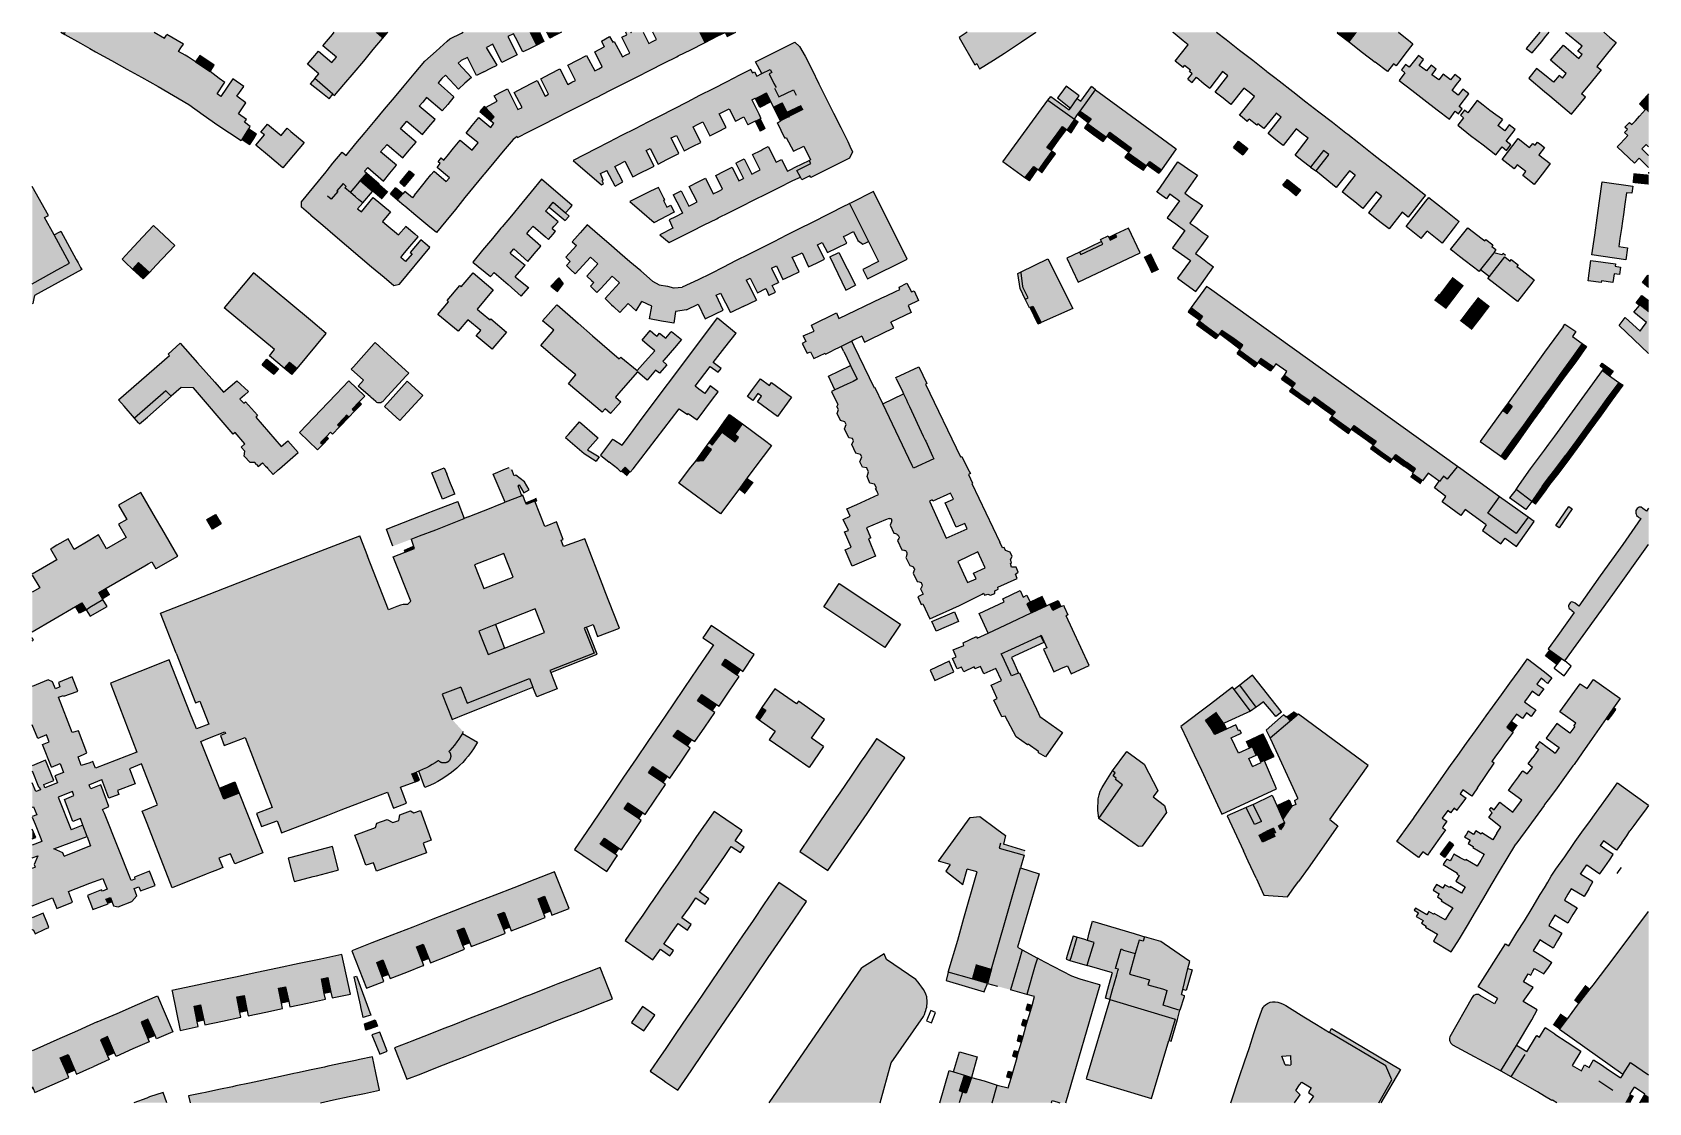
# Model space of a CAD drawing. Header units: millimetres. Extents: x 528980 to 529536, y 186782 to 187150.
import ezdxf

# ---------------------------------------------------------------- set-up
doc = ezdxf.new("R2010")
doc.units = ezdxf.units.MM
doc.header["$LTSCALE"] = 1.5
doc.layers.add('Building Outline', color=1, linetype='Continuous', true_color=0xff0000)
doc.layers.add('Buildings Area', color=1, linetype='Continuous', true_color=0xff0000)

# ---------------------------------------------------------------- blocks, each defined once
blk = doc.blocks.new('mastermap-topo_6112301_ACAD_1_FMEBLOCK10')
at = {"layer": 'Building Outline', "color": 251, "linetype": 'Continuous', "lineweight": -3, "true_color": 0x505050}
for points in [[(-0.95, -24.86), (10.77, 15.61), (10.22, 15.77), (3.94, 17.64), (1.04, 18.64), (-8.26, 23.49), (-10.77, 24.86)], [(-5.95, -24.86), (-5.72, -24.07), (-3.75, -24.64), (-3.01, -24.86)]]:
    blk.add_lwpolyline(points, dxfattribs=at)
blk = doc.blocks.new('mastermap-topo_6112301_ACAD_1_FMEBLOCK9')
at = {"layer": 'Building Outline', "color": 251, "linetype": 'Continuous', "lineweight": -3, "true_color": 0x505050}
for points in [[(-7.41, -2.79), (7.41, 5.88)], [(-7.41, -5.88), (-6.99, -5.62), (-7.41, -4.83)]]:
    blk.add_lwpolyline(points, dxfattribs=at)
blk = doc.blocks.new('mastermap-topo_6112301_ACAD_1_FMEBLOCK8')
at = {"layer": 'Building Outline', "color": 251, "linetype": 'Continuous', "lineweight": -3, "true_color": 0x505050}
for points in [[(2.06, 7.45), (4.21, 3.7), (-4.21, -1.27)], [(-4.21, -1.57), (-1.64, -5.95), (-4.21, -7.45)]]:
    blk.add_lwpolyline(points, dxfattribs=at)
blk = doc.blocks.new('mastermap-topo_6112301_ACAD_1_FMEBLOCK7')
at = {"layer": 'Building Outline', "color": 251, "linetype": 'Continuous', "lineweight": -3, "true_color": 0x505050}
for points in [[(-3.75, 1.79), (-3.52, 1.91)], [(0.47, 1.91), (2.4, -1.91), (3.75, -1.26)]]:
    blk.add_lwpolyline(points, dxfattribs=at)
blk = doc.blocks.new('mastermap-topo_6112301_ACAD_1_FMEBLOCK6')
at = {"layer": 'Building Outline', "color": 251, "linetype": 'Continuous', "lineweight": -3, "true_color": 0x505050}
for points in [[(-2.48, 1.38), (-1.33, 0.73), (-1.8, -0.08), (-2.62, -1.48)], [(0.96, -1.48), (2.62, 1.48)]]:
    blk.add_lwpolyline(points, dxfattribs=at)
blk = doc.blocks.new('mastermap-topo_6112301_ACAD_1_FMEBLOCK5')
at = {"layer": 'Building Outline', "color": 251, "linetype": 'Continuous', "lineweight": -3, "true_color": 0x505050}
for points in [[(3.46, 0.02), (4.31, -2.43), (0.01, -4.08), (-0.34, -2.98), (3.06, -1.62), (0.21, 5.38), (-4.31, 3.47)], [(-4.31, 1.7), (-2.24, -3.77), (-1.94, -3.73), (-1.54, -4.77), (-3.14, -5.38), (-4.31, -2.42)]]:
    blk.add_lwpolyline(points, dxfattribs=at)
blk = doc.blocks.new('mastermap-topo_6112301_ACAD_1_FMEBLOCK4')
at = {"layer": 'Building Outline', "color": 251, "linetype": 'Continuous', "lineweight": -3, "true_color": 0x505050}
for points in [[(-1.28, 5.93), (-0.08, 3.18), (-1.66, 2.6)], [(-1.66, 2.4), (-0.69, -0.04), (1.04, -4.39), (1.66, -5.93)]]:
    blk.add_lwpolyline(points, dxfattribs=at)
blk = doc.blocks.new('mastermap-topo_6112301_ACAD_1_FMEBLOCK3')
at = {"layer": 'Building Outline', "color": 251, "linetype": 'Continuous', "lineweight": -3, "true_color": 0x505050}
for points in [[(-0.58, 5.36), (-0.2, 5.51)], [(-0.58, -5.51), (0.58, -5.05), (-0.58, -2.15)]]:
    blk.add_lwpolyline(points, dxfattribs=at)

msp = doc.modelspace()

# ---------------------------------------------------------------- hatches: boundary and pattern name
at = {"layer": 'Buildings Area', "true_color": 0xfedcaf}
for points in [[(528991.7, 187150.07), (528990.03, 187150.07), (528991.3, 187149.35)], [(528998.95, 187150.07), (528991.7, 187150.07), (528991.3, 187149.35), (528996.75, 187146.3)], [(528998.95, 187150.07), (528996.75, 187146.3), (529000, 187144.5), (529001.9, 187143.4), (529005.73, 187150.07)], [(529005.73, 187150.07), (529001.9, 187143.4), (529007.4, 187140.4), (529012.99, 187150.07)], [(529019.92, 187150.07), (529012.99, 187150.07), (529007.4, 187140.4), (529012.7, 187137.45), (529019.7, 187149.65)], [(529022.01, 187150.07), (529019.92, 187150.07), (529019.7, 187149.65), (529012.7, 187137.45), (529017.75, 187134.6), (529024.45, 187146.2), (529025.56, 187148.02)], [(529030.45, 187143.5), (529031.2, 187144.7), (529032.17, 187146.04), (529026.39, 187149.34), (529026.25, 187149.15), (529025.56, 187148.02), (529024.45, 187146.2), (529017.75, 187134.6), (529023.4, 187131.5)], [(529090.85, 187136.3), (529094.1, 187140.2), (529083.3, 187149.35), (529081.3, 187146.9), (529080.06, 187145.38), (529084.7, 187141.5)], [(529090.35, 187150.07), (529083.92, 187150.07), (529083.3, 187149.35), (529094.1, 187140.2), (529097.35, 187144.15), (529091.25, 187149.3)], [(529098.09, 187150.07), (529090.35, 187150.07), (529091.25, 187149.3), (529097.35, 187144.15), (529100.55, 187147.95)], [(529098.09, 187150.07), (529100.55, 187147.95), (529102.36, 187150.07)], [(529127.55, 187140.4), (529129.75, 187141.45), (529132.9, 187135.2), (529135.35, 187136.45), (529127.7, 187149.8), (529123.7, 187147.8), (529122.8, 187147)], [(529133.73, 187150.07), (529128.24, 187150.07), (529127.7, 187149.8), (529135.35, 187136.45), (529137.8, 187137.7), (529139.91, 187138.78), (529136.3, 187144.9)], [(529139.58, 187150.07), (529133.73, 187150.07), (529136.3, 187144.9), (529138.45, 187146), (529141.6, 187139.7), (529144.1, 187141)], [(529145.36, 187150.07), (529139.58, 187150.07), (529144.1, 187141), (529146.85, 187142.35), (529143.65, 187148.65), (529145.6, 187149.6)], [(529151.09, 187150.07), (529145.36, 187150.07), (529145.6, 187149.6), (529146.25, 187148.31), (529148.8, 187143.32), (529150.6, 187144.2), (529151.53, 187144.66), (529153.35, 187145.55)], [(529151.09, 187150.07), (529153.35, 187145.55), (529156.05, 187146.9), (529154.47, 187150.07)], [(529162.03, 187150.07), (529157.04, 187150.07), (529158.02, 187148.1), (529158.06, 187148.11), (529160.05, 187149.1)], [(529178.62, 187148.61), (529175.77, 187147.08), (529176.75, 187145.1), (529183.3, 187132.4), (529188.05, 187134.8), (529184.3, 187142.3), (529183.05, 187141.65), (529180.2, 187146.95), (529179.67, 187146.66)], [(529185.84, 187150.07), (529184.15, 187150.07), (529184.57, 187149.26), (529182.8, 187148.35), (529185.55, 187142.9), (529184.3, 187142.3), (529188.05, 187134.8), (529192.6, 187137.05), (529185.9, 187149.95)], [(529186.13, 187150.07), (529185.9, 187149.95), (529192.6, 187137.05), (529197.25, 187139.45), (529193.4, 187146.9), (529192.05, 187146.25), (529190.12, 187150.07)], [(529197.54, 187150.07), (529193.48, 187150.07), (529194.75, 187147.55), (529193.4, 187146.9), (529197.25, 187139.45), (529201.75, 187141.7)], [(529197.54, 187150.07), (529201.75, 187141.7), (529202.2, 187141.95), (529206.5, 187144.1), (529203.55, 187150.07)], [(529209.4, 187150.07), (529203.55, 187150.07), (529206.5, 187144.1), (529211.2, 187146.45)], [(529215.22, 187150.07), (529209.4, 187150.07), (529211.2, 187146.45), (529215.8, 187148.9)], [(529215.22, 187150.07), (529215.8, 187148.9), (529218.3, 187150), (529219.05, 187148.6), (529222, 187150.07)], [(529301.54, 187150.07), (529298.8, 187148.3), (529304.2, 187138.95), (529304.8, 187139.3), (529305.8, 187137.55), (529310.55, 187140.5), (529304.63, 187150.07)], [(529311.31, 187150.07), (529304.63, 187150.07), (529310.55, 187140.5), (529314.33, 187142.95), (529315.39, 187143.64), (529314.2, 187145.55)], [(529317.92, 187150.07), (529311.31, 187150.07), (529314.2, 187145.55), (529315.39, 187143.64), (529316.1, 187144.1), (529320.15, 187146.8)], [(529324.99, 187150.07), (529317.92, 187150.07), (529320.15, 187146.8), (529324.1, 187149.45), (529325, 187150.05)], [(529372.37, 187150.07), (529372.3, 187150), (529375.8, 187147.15), (529377.45, 187145.8), (529377.37, 187145.7), (529373, 187140.2), (529375.75, 187138), (529376.26, 187138.63), (529380.25, 187143.6), (529385.24, 187150.07)], [(529387.26, 187150.07), (529385.24, 187150.07), (529380.25, 187143.6), (529376.26, 187138.63), (529378.28, 187137.03), (529377.9, 187136.55), (529378.8, 187135.8), (529378.1, 187134.9), (529377.4, 187133.95), (529378.9, 187132.8), (529380.3, 187134.6), (529390.5, 187147.55)], [(529428.87, 187150.07), (529428.7, 187149.85), (529432.9, 187146.65), (529435.52, 187150.07)], [(529442.74, 187150.07), (529435.52, 187150.07), (529432.9, 187146.65), (529437.45, 187143.15), (529442.5, 187149.75)], [(529449.47, 187150.07), (529442.74, 187150.07), (529442.5, 187149.75), (529437.45, 187143.15), (529441.7, 187139.85), (529446.7, 187146.5), (529448.3, 187148.55)], [(529449.74, 187150.07), (529449.47, 187150.07), (529448.3, 187148.55), (529446.7, 187146.5), (529441.7, 187139.85), (529446, 187136.55), (529448.05, 187139.2), (529449, 187138.55), (529450.4, 187140.4), (529452, 187142.52), (529454.75, 187146.14), (529453.9, 187146.81)], [(529501.59, 187150.07), (529498.33, 187150.07), (529493.7, 187144.52), (529495.71, 187143.03), (529499, 187146.97), (529500, 187148.17)], [(529511.78, 187150.07), (529507.42, 187150.07), (529507.25, 187149.85), (529512.85, 187145.3), (529511.45, 187143.6), (529512.9, 187142.4), (529517.9, 187138.35), (529521.15, 187142.3)], [(529511.78, 187150.07), (529521.15, 187142.3), (529524.6, 187146.55), (529522.3, 187148.45), (529520.35, 187150.07)], [(529035.05, 187138.1), (529035.8, 187139.2), (529036.31, 187139.95), (529033.89, 187141.48), (529032.75, 187142.2), (529030.45, 187143.5), (529023.4, 187131.5), (529028.65, 187128.4)], [(529087.3, 187132.15), (529090.85, 187136.3), (529084.7, 187141.5), (529083.15, 187139.7), (529078.6, 187143.6), (529076.6, 187141.3)], [(529115.1, 187140.2), (529120.9, 187134.15), (529122.2, 187135.3), (529126.65, 187130.55), (529128.9, 187132.55), (529118.95, 187143.6)], [(529122.8, 187147), (529118.95, 187143.6), (529128.9, 187132.55), (529131.1, 187134.55), (529126.55, 187139.45), (529127.55, 187140.4)], [(529183.3, 187132.4), (529176.75, 187145.1), (529173.55, 187143.4), (529176.1, 187138.2), (529174.9, 187137.55), (529175.05, 187137.2), (529178.7, 187130.05)], [(529230.9, 187135.9), (529233.8, 187137.3), (529234.4, 187136.25), (529233.4, 187135.75), (529235.1, 187132.5), (529235.8, 187131.1), (529235.95, 187131.2), (529248.1, 187137.35), (529245.85, 187141.9), (529243.85, 187145.25), (529242.3, 187146.65), (529228.8, 187139.95)], [(529389.3, 187136.55), (529395.15, 187143.95), (529390.5, 187147.55), (529380.3, 187134.6), (529383.03, 187132.41), (529384.92, 187130.9)], [(529389.3, 187136.55), (529391.15, 187135.1), (529386.75, 187129.55), (529389.5, 187127.4), (529399.2, 187139.9), (529399.65, 187140.45), (529395.15, 187143.95)], [(529515.95, 187132.95), (529519.4, 187137.15), (529517.9, 187138.35), (529512.9, 187142.4), (529511.75, 187141.05), (529506.45, 187145.65), (529503.95, 187142.8)], [(529033.95, 187125.25), (529041.25, 187136.6), (529036.31, 187139.95), (529035.8, 187139.2), (529035.05, 187138.1), (529028.65, 187128.4)], [(529042.68, 187138.82), (529037.79, 187142.13), (529036.31, 187139.95), (529041.25, 187136.6)], [(529087.3, 187132.15), (529076.6, 187141.3), (529074.75, 187139.1), (529078.64, 187135.83), (529077.24, 187134.18), (529078.05, 187133.5), (529083.5, 187128.81), (529084.1, 187128.3)], [(529115.1, 187140.2), (529111.45, 187135.8), (529122.95, 187125.3), (529125.05, 187127.9), (529119.7, 187132.7), (529120.9, 187134.15)], [(529164.7, 187122.95), (529169.5, 187125.35), (529165.8, 187132.6), (529165.65, 187132.9), (529164.25, 187132.15), (529161.45, 187137.5), (529158.15, 187135.8), (529158.25, 187135.6)], [(529169.5, 187125.35), (529173.8, 187127.55), (529174.1, 187127.7), (529167.6, 187140.55), (529164.2, 187138.8), (529166.85, 187133.5), (529165.65, 187132.9), (529165.8, 187132.6)], [(529167.6, 187140.55), (529174.1, 187127.7), (529178.7, 187130.05), (529175.05, 187137.2), (529174.9, 187137.55), (529173.5, 187136.8), (529170.7, 187142.1)], [(529398.4, 187129.5), (529404.25, 187136.85), (529399.65, 187140.45), (529399.2, 187139.9), (529389.5, 187127.4), (529392.15, 187125.3), (529396.6, 187130.9)], [(529454.3, 187130.2), (529459.4, 187136.8), (529456.9, 187138.7), (529458.4, 187140.7), (529456.6, 187142.1), (529453.45, 187138.1), (529452.2, 187139.05), (529450.75, 187137.15), (529452, 187136.2), (529449.95, 187133.5)], [(529463.6, 187133.7), (529461.25, 187135.5), (529462.75, 187137.45), (529460.95, 187138.8), (529459.4, 187136.8), (529454.3, 187130.2), (529458.45, 187127)], [(529494.55, 187134.3), (529500, 187129.75), (529501.8, 187128.2), (529509.25, 187121.95), (529514, 187127.75), (529512.65, 187128.9), (529506.1, 187134.35), (529505, 187135.25), (529503.05, 187132.9), (529500, 187135.45), (529497.25, 187137.65)], [(529503.95, 187142.8), (529502, 187140.55), (529507.4, 187135.9), (529506.1, 187134.35), (529512.65, 187128.9), (529515.95, 187132.95)], [(529043.7, 187128.9), (529046.15, 187132.6), (529046.3, 187132.83), (529044.4, 187134.25), (529041.25, 187136.6), (529033.95, 187125.25), (529038.9, 187121.7)], [(529052.9, 187131.45), (529049.15, 187134.05), (529045, 187128.05), (529043.7, 187128.9), (529038.9, 187121.7), (529043.9, 187118.1), (529050.45, 187128.1)], [(529083.5, 187128.81), (529078.05, 187133.5), (529077.24, 187134.18), (529075.7, 187132.37), (529079.95, 187129), (529082.17, 187127.26)], [(529114.4, 187126.1), (529115.65, 187127.65), (529121.1, 187123.05), (529122.95, 187125.3), (529111.45, 187135.8), (529108, 187131.7)], [(529160.25, 187120.65), (529156.4, 187128.15), (529153.68, 187133.56), (529152.35, 187132.85), (529149.05, 187131.1), (529155.5, 187118.25)], [(529164.7, 187122.95), (529158.25, 187135.6), (529158.15, 187135.8), (529154.95, 187134.1), (529157.65, 187128.8), (529156.4, 187128.15), (529160.25, 187120.65)], [(529214.2, 187130.65), (529218.1, 187122.95), (529219.75, 187123.8), (529221.9, 187119.55), (529224.8, 187121.05), (529218.85, 187133.05)], [(529228.69, 187119.49), (529228.7, 187119.5), (529230.6, 187120.4), (529229.85, 187122), (529227.5, 187126.9), (529223.25, 187135.3), (529218.85, 187133.05), (529224.8, 187121.05), (529226.15, 187118.29)], [(529227.3, 187136.95), (529227.1, 187137.25), (529223.25, 187135.3), (529227.5, 187126.9), (529228.59, 187127.45), (529231.25, 187128.8), (529230.35, 187130.55), (529228.9, 187133.45), (529228.6, 187134.1), (529229.45, 187134.5), (529229.2, 187135.05), (529228.45, 187136.5), (529227.7, 187136.15)], [(529232.39, 187129.39), (529234.65, 187130.55), (529235.3, 187130.85), (529235.8, 187131.1), (529235.1, 187132.5), (529233.4, 187135.75), (529234.4, 187136.25), (529233.8, 187137.3), (529230.9, 187135.9), (529229.2, 187135.05), (529229.45, 187134.5), (529228.6, 187134.1), (529228.9, 187133.45), (529230.35, 187130.55), (529231.25, 187128.8)], [(529242.75, 187128.5), (529250.55, 187132.4), (529248.1, 187137.35), (529235.95, 187131.2), (529235.8, 187131.1), (529235.3, 187130.85), (529236.8, 187127.95), (529241.8, 187130.35)], [(529250.55, 187132.4), (529242.75, 187128.5), (529237.8, 187125.95), (529238.25, 187125.1), (529239.4, 187122.75), (529244.4, 187125.1), (529245.25, 187123.45), (529253.05, 187127.35)], [(529398.45, 187120.2), (529408.7, 187133.4), (529407.3, 187134.5), (529404.5, 187136.65), (529404.25, 187136.85), (529398.4, 187129.5), (529400.25, 187128.05), (529395.75, 187122.35), (529395.14, 187121.58), (529396.05, 187120.85), (529397.8, 187119.45)], [(529403.47, 187116.99), (529407.55, 187122.1), (529407.7, 187122.25), (529413.4, 187129.75), (529408.7, 187133.4), (529398.45, 187120.2), (529401.1, 187118.1), (529401.46, 187118.56), (529403.06, 187117.31)], [(529465.15, 187135.74), (529463.6, 187133.7), (529458.45, 187127), (529463.1, 187123.4), (529468.2, 187130.1), (529469.75, 187132.15), (529471.17, 187134), (529469.14, 187135.59), (529467.7, 187133.75)], [(529050.45, 187128.1), (529043.9, 187118.1), (529052, 187112.9), (529052.25, 187113.25), (529054.6, 187116.9), (529055.1, 187117.7), (529053.15, 187119.2), (529053.75, 187120.1), (529051.05, 187122), (529053.6, 187125.85)], [(529107.6, 187118.05), (529108.85, 187119.55), (529114.25, 187114.95), (529116.45, 187117.55), (529104.7, 187127.7), (529101.2, 187123.6)], [(529108, 187131.7), (529104.7, 187127.7), (529116.45, 187117.55), (529118.6, 187120.1), (529113.2, 187124.7), (529114.4, 187126.1)], [(529146.8, 187114.3), (529139.95, 187126.4), (529135.9, 187124.2), (529138.9, 187121.05), (529137.8, 187119.65), (529138.85, 187118.8), (529145.45, 187113.25)], [(529150.9, 187115.95), (529147.1, 187123.5), (529143.47, 187130.69), (529140.95, 187129.37), (529138.87, 187128.28), (529139.95, 187126.4), (529146.8, 187114.3), (529147, 187113.95)], [(529155.5, 187118.25), (529149.05, 187131.1), (529145.85, 187129.4), (529148.6, 187124.25), (529147.1, 187123.5), (529150.9, 187115.95)], [(529209.55, 187128.3), (529205.25, 187126.1), (529209.1, 187118.45), (529210.65, 187119.25), (529213.05, 187114.45), (529215.8, 187115.85)], [(529215.8, 187115.85), (529218.7, 187117.35), (529216.3, 187122.05), (529218.1, 187122.95), (529214.2, 187130.65), (529209.55, 187128.3)], [(529234.02, 187126.16), (529232.39, 187129.39), (529231.25, 187128.8), (529228.59, 187127.45), (529230.22, 187124.24)], [(529235.3, 187130.85), (529234.65, 187130.55), (529232.39, 187129.39), (529234.02, 187126.16), (529234.87, 187124.49), (529237.8, 187125.95), (529242.75, 187128.5), (529241.8, 187130.35), (529236.8, 187127.95)], [(529238.86, 187113.73), (529239.33, 187113.96), (529247.9, 187118.35), (529255.55, 187122.3), (529253.05, 187127.35), (529245.25, 187123.45), (529240.3, 187120.95), (529237.7, 187119.65), (529237.4, 187119.5), (529236.32, 187118.95)], [(529330.35, 187109.45), (529328.95, 187110.45), (529331.5, 187113.9), (529334.3, 187117.65), (529335.6, 187116.7), (529335.9, 187116.5), (529338.35, 187120.2), (529329.25, 187126.75), (529313.8, 187105.5), (529321.3, 187100.1), (529324.45, 187104), (529325.65, 187103.05), (529326, 187102.75), (529328.2, 187105.85), (529330.65, 187109.25)], [(529344.2, 187131.45), (529340.6, 187126.4), (529339.3, 187127.3), (529337, 187124.05), (529336.6, 187123.45), (529330.25, 187128), (529329.25, 187126.75), (529338.35, 187120.2), (529339.45, 187121.85), (529340.3, 187123), (529345.6, 187130.3)], [(529339.3, 187127.3), (529340, 187128.25), (529335.55, 187131.55), (529333.7, 187129), (529332.6, 187127.5), (529337, 187124.05)], [(529346.15, 187116.35), (529349.35, 187114.05), (529349.6, 187114.35), (529350.6, 187115.7), (529354.05, 187113.15), (529358, 187110.25), (529357.05, 187108.95), (529356.85, 187108.7), (529359.95, 187106.5), (529363.2, 187104.15), (529363.4, 187104.5), (529364.25, 187105.65), (529368.25, 187102.85), (529373.35, 187110.05), (529345.6, 187130.3), (529340.3, 187123), (529344.1, 187120.3), (529343.15, 187119), (529342.9, 187118.7)], [(529407.6, 187113.15), (529417.9, 187126.2), (529413.4, 187129.75), (529407.7, 187122.25), (529409.4, 187120.9), (529404.95, 187115.25)], [(529463.1, 187123.4), (529467.25, 187120.25), (529469.3, 187122.95), (529470.4, 187122.1), (529471.7, 187123.8), (529470.65, 187124.55), (529473.95, 187128.9), (529471.9, 187130.5), (529470.3, 187128.45), (529468.2, 187130.1)], [(529481.15, 187123.25), (529478.85, 187125.05), (529476.85, 187126.6), (529473.65, 187122.45), (529472.5, 187123.3), (529471.1, 187121.55), (529472.15, 187120.7), (529470.15, 187118.1), (529474.55, 187114.65), (529479.7, 187121.4)], [(529535.76, 187128.95), (529535.33, 187128.46), (529532.65, 187125.45), (529534.01, 187124.15), (529534.7, 187123.5), (529535.76, 187122.52)], [(529101.2, 187123.6), (529098, 187119.8), (529109.75, 187109.6), (529112.1, 187112.35), (529106.7, 187116.95), (529107.6, 187118.05)], [(529145.45, 187113.25), (529138.85, 187118.8), (529137.75, 187117.4), (529133.6, 187120.75), (529131.35, 187118), (529142.05, 187109.2)], [(529138.9, 187121.05), (529135.9, 187124.2), (529135.49, 187124.63), (529133.98, 187122.81), (529137.8, 187119.65)], [(529201, 187107.7), (529202.45, 187108.42), (529199.75, 187113.75), (529195.9, 187121.3), (529191.7, 187119.15), (529198.3, 187106.35)], [(529199.75, 187113.75), (529201.55, 187114.65), (529204.25, 187109.35), (529207.1, 187110.8), (529200.55, 187123.7), (529195.9, 187121.3)], [(529200.55, 187123.7), (529207.1, 187110.8), (529210, 187112.25), (529207.3, 187117.55), (529209.1, 187118.45), (529205.25, 187126.1)], [(529237.7, 187119.65), (529240.3, 187120.95), (529239.4, 187122.75), (529238.25, 187125.1), (529237.8, 187125.95), (529234.87, 187124.49), (529237.4, 187119.5)], [(529245.35, 187110.95), (529258.1, 187117.3), (529255.55, 187122.3), (529247.9, 187118.35), (529239.33, 187113.96), (529241.8, 187109.19)], [(529240.3, 187120.95), (529245.25, 187123.45), (529244.4, 187125.1), (529239.4, 187122.75)], [(529339.45, 187121.85), (529343.15, 187119), (529344.1, 187120.3), (529340.3, 187123)], [(529417.9, 187126.2), (529407.6, 187113.15), (529409.25, 187111.9), (529410.15, 187111.15), (529414.65, 187116.85), (529416.55, 187115.3), (529416.75, 187115.55), (529422.4, 187122.75)], [(529416.7, 187105.9), (529426.75, 187118.75), (529427.05, 187119.15), (529422.4, 187122.75), (529416.75, 187115.55), (529416.55, 187115.3), (529418.7, 187113.65), (529414.2, 187107.9)], [(529483.9, 187118), (529485.48, 187120.08), (529483.2, 187121.75), (529481.15, 187123.25), (529479.7, 187121.4), (529474.55, 187114.65), (529478.85, 187111.35)], [(529535.76, 187122.52), (529534.7, 187123.5), (529532.65, 187121.25), (529531.25, 187119.7), (529535.76, 187115.51)], [(529054.9, 187111.5), (529056.3, 187113.55), (529057.2, 187115.2), (529054.6, 187116.9), (529052.25, 187113.25)], [(529061.7, 187107.35), (529069.05, 187116), (529067.75, 187117.1), (529065.7, 187114.65), (529061.05, 187118.55), (529058.75, 187115.75), (529059.95, 187114.8), (529057.05, 187111.3)], [(529069.05, 187116), (529061.7, 187107.35), (529066.3, 187103.45), (529073.65, 187112.2)], [(529094.6, 187115.65), (529091.4, 187111.8), (529103.1, 187101.6), (529105.35, 187104.35), (529099.9, 187108.95), (529100.9, 187110.15)], [(529100.9, 187110.15), (529102.1, 187111.5), (529107.5, 187106.95), (529109.75, 187109.6), (529098, 187119.8), (529094.6, 187115.65)], [(529138.85, 187105.3), (529142.05, 187109.2), (529131.35, 187118), (529129.25, 187115.45), (529133.4, 187112.05), (529132.3, 187110.7)], [(529192.3, 187103.3), (529193.9, 187104.08), (529191.15, 187109.4), (529187.4, 187116.95), (529182.75, 187114.6), (529189.25, 187101.8)], [(529191.15, 187109.4), (529192.6, 187110.1), (529195.25, 187104.8), (529198.3, 187106.35), (529191.7, 187119.15), (529187.4, 187116.95)], [(529232.3, 187116.9), (529230.6, 187120.4), (529228.7, 187119.5), (529230.45, 187115.95)], [(529258.1, 187117.3), (529245.35, 187110.95), (529247.65, 187106.2), (529260.45, 187112.55), (529258.95, 187115.55)], [(529335.6, 187116.7), (529334.3, 187117.65), (529331.5, 187113.9), (529332.9, 187113)], [(529339.7, 187119.3), (529338.35, 187120.2), (529335.9, 187116.5), (529337.2, 187115.55)], [(529345, 187114.85), (529346.15, 187116.35), (529342.9, 187118.7), (529341.85, 187117.2)], [(529348.2, 187112.5), (529349.35, 187114.05), (529346.15, 187116.35), (529345, 187114.85)], [(529349.6, 187114.35), (529353.1, 187111.8), (529354.05, 187113.15), (529350.6, 187115.7)], [(529416.7, 187105.9), (529419.5, 187103.75), (529423.95, 187109.5), (529425.8, 187108.05), (529431.55, 187115.4), (529431.7, 187115.55), (529427.05, 187119.15), (529426.75, 187118.75)], [(529435.7, 187111.55), (529436.1, 187112.1), (529432.3, 187115.05), (529431.7, 187115.55), (529431.55, 187115.4), (529425.8, 187108.05), (529425.65, 187107.85), (529421.36, 187102.41), (529423.15, 187100.95), (529425.79, 187098.8)], [(529486.9, 187109.45), (529488.4, 187111.45), (529486.75, 187112.65), (529489.9, 187116.7), (529487.85, 187118.25), (529486.3, 187116.2), (529483.9, 187118), (529478.85, 187111.35), (529483.25, 187107.95), (529485.35, 187110.7)], [(529535.76, 187110.71), (529535.76, 187115.51), (529531.25, 187119.7), (529529.99, 187118.35), (529529.16, 187119.12), (529527.59, 187117.42), (529528.43, 187116.65), (529527.5, 187115.65), (529528.65, 187114.6), (529533.4, 187110), (529534.85, 187111.55)], [(529088.1, 187107.7), (529092.2, 187104.2), (529094.4, 187102.35), (529095.45, 187103.55), (529100.9, 187098.95), (529103.1, 187101.6), (529091.4, 187111.8)], [(529135.3, 187101.05), (529135.5, 187101.3), (529125, 187110.3), (529122.75, 187107.55), (529121.6, 187106.14), (529125.6, 187102.75), (529132.1, 187097.15)], [(529138.85, 187105.3), (529132.3, 187110.7), (529131.35, 187109.55), (529127.2, 187113), (529125, 187110.3), (529135.5, 187101.3)], [(529175.85, 187097.65), (529176.5, 187098.05), (529176.05, 187099), (529176.4, 187099.2), (529175.45, 187101.5), (529177.7, 187102.6), (529173.9, 187110.05), (529166.1, 187106.05)], [(529180.5, 187097.2), (529183.15, 187098.65), (529180.4, 187104), (529182.2, 187104.9), (529178.3, 187112.3), (529173.9, 187110.05), (529177.7, 187102.6)], [(529182.2, 187104.9), (529183.85, 187105.75), (529186.55, 187100.45), (529189.25, 187101.8), (529182.75, 187114.6), (529178.3, 187112.3)], [(529233.15, 187110.8), (529231.3, 187109.85), (529230.54, 187109.46), (529236.9, 187096.75), (529241.3, 187099), (529239.7, 187102.35), (529237.7, 187106.35), (529235.85, 187105.45)], [(529261.2, 187110.98), (529260.45, 187112.55), (529247.65, 187106.2), (529247.25, 187106), (529247.75, 187104.95), (529243, 187102.6), (529244.19, 187100.33), (529244.7, 187099.35), (529247.45, 187100.75), (529247.75, 187100.2), (529261.1, 187106.85), (529262.15, 187109)], [(529331.5, 187113.9), (529328.95, 187110.45), (529330.35, 187109.45), (529332.9, 187113)], [(529357.05, 187108.95), (529358, 187110.25), (529354.05, 187113.15), (529353.1, 187111.8)], [(529398, 187110.13), (529394.72, 187112.62), (529393.06, 187110.43), (529395.2, 187108.8), (529396.3, 187108)], [(529425.79, 187098.8), (529428.4, 187096.75), (529432.95, 187102.5), (529434.85, 187101), (529440.5, 187108.15), (529440.7, 187108.45), (529436.1, 187112.1), (529435.7, 187111.55)], [(529492, 187103.4), (529492.1, 187103.55), (529498.3, 187111.75), (529497.6, 187112.3), (529496.8, 187111.25), (529495.9, 187111.9), (529494.8, 187110.5), (529490.9, 187113.55), (529485.35, 187106.35), (529489.5, 187103.2), (529490.55, 187104.55)], [(529492, 187103.4), (529493.5, 187102.2), (529492.5, 187100.85), (529496.45, 187097.8), (529500, 187102.4), (529501.9, 187104.95), (529500, 187106.45), (529498.05, 187108), (529500, 187110.45), (529498.3, 187111.75), (529492.1, 187103.55)], [(529535.76, 187103.64), (529535.76, 187107.72), (529533.4, 187110), (529528.65, 187114.6), (529527.54, 187113.42), (529525.86, 187111.66), (529524.95, 187110.7), (529530.9, 187105.1), (529532.5, 187106.8)], [(529092.2, 187104.2), (529088.1, 187107.7), (529086.7, 187108.9), (529083.52, 187105.04), (529081.51, 187102.59), (529081.15, 187102.15), (529072.65, 187091.85), (529072.7, 187089.95), (529075.95, 187087.2), (529081.6, 187093.8), (529085.9, 187098.95), (529086.05, 187099.1), (529087.95, 187101.4), (529089.05, 187100.5)], [(529095.15, 187101.7), (529094.4, 187102.35), (529092.2, 187104.2), (529089.05, 187100.5), (529087.95, 187101.4), (529086.05, 187099.1), (529085.9, 187098.95), (529081.6, 187093.8), (529082.9, 187092.7), (529085.15, 187095.35), (529084.9, 187095.6), (529087, 187098.05), (529088.1, 187097.1), (529087.65, 187096.65), (529089.55, 187095), (529092.08, 187098.02), (529092.88, 187098.98)], [(529125.6, 187102.75), (529121.6, 187106.14), (529120.7, 187106.9), (529119.7, 187105.6), (529120.4, 187105), (529119.35, 187103.65), (529123.55, 187100.1), (529122.45, 187098.75), (529128.9, 187093.3), (529132.1, 187097.15)], [(529224.9, 187106.6), (529222.8, 187105.5), (529221.96, 187105.06), (529224.6, 187099.85), (529228.3, 187092.45), (529232.5, 187094.55), (529228.75, 187102), (529227.55, 187101.35)], [(529232.5, 187094.55), (529236.9, 187096.75), (529230.54, 187109.46), (529227.76, 187108.03), (529230.35, 187102.85), (529228.75, 187102)], [(529242.6, 187099.6), (529244.19, 187100.33), (529243, 187102.6), (529247.75, 187104.95), (529247.25, 187106), (529242.43, 187103.69), (529242.41, 187103.68), (529240.91, 187102.94), (529239.7, 187102.35), (529241.3, 187099)], [(529329.4, 187104.85), (529328.2, 187105.85), (529326, 187102.75), (529327.15, 187101.8)], [(529330.65, 187109.25), (529328.2, 187105.85), (529329.4, 187104.85), (529331.9, 187108.3)], [(529356.85, 187108.7), (529355.7, 187107.15), (529358.85, 187104.9), (529359.95, 187106.5)], [(529358.85, 187104.9), (529362.1, 187102.65), (529363.2, 187104.15), (529359.95, 187106.5)], [(529367.35, 187101.6), (529368.25, 187102.85), (529364.25, 187105.65), (529363.4, 187104.5)], [(529369.98, 187092.87), (529371.2, 187094.6), (529377.25, 187103.3), (529376.1, 187104.1), (529373.95, 187105.5), (529367.95, 187096.9), (529366.73, 187095.17), (529366.8, 187095.12)], [(529425.8, 187108.05), (529423.95, 187109.5), (529419.5, 187103.75), (529421.36, 187102.41), (529425.65, 187107.85)], [(529445.15, 187105), (529443.9, 187105.95), (529440.7, 187108.45), (529440.5, 187108.15), (529434.85, 187101), (529434.4, 187100.45), (529430.38, 187095.22), (529432.25, 187093.75), (529434.8, 187091.75)], [(529445.15, 187105), (529434.8, 187091.75), (529437.55, 187089.55), (529442.05, 187095.25), (529443.9, 187093.75), (529449.9, 187101.3)], [(529097.1, 187095.3), (529092.88, 187098.98), (529092.08, 187098.02), (529089.55, 187095), (529091.25, 187093.55), (529092.44, 187092.54), (529093.76, 187091.41)], [(529097.1, 187095.3), (529099.4, 187098), (529095.15, 187101.7), (529092.88, 187098.98)], [(529111.4, 187101.18), (529109.85, 187102.5), (529106.6, 187098.6), (529106.45, 187098.4), (529108, 187097.1)], [(529128.9, 187093.3), (529122.45, 187098.75), (529118.27, 187102.36), (529117.2, 187101.05), (529115.7, 187099.2), (529114.9, 187098.22), (529125.6, 187089.2)], [(529155.25, 187099.55), (529151.65, 187095.2), (529157.8, 187090), (529159.25, 187091.7), (529163.5, 187088), (529165.05, 187089.75), (529165.74, 187090.53)], [(529207.4, 187091.1), (529207.65, 187090.65), (529211.1, 187083.85), (529215.45, 187086), (529209.2, 187098.45), (529209.1, 187098.65), (529206, 187097.1), (529208.7, 187091.75)], [(529219.7, 187088.15), (529216.1, 187095.5), (529214.25, 187094.6), (529211.6, 187099.9), (529209.1, 187098.65), (529209.2, 187098.45), (529215.45, 187086), (529215.95, 187086.25)], [(529217.95, 187102.3), (529215.1, 187100.9), (529217.4, 187096.15), (529216.1, 187095.5), (529219.7, 187088.15), (529223.85, 187090.2)], [(529224.6, 187099.85), (529223.05, 187099.05), (529220.75, 187103.7), (529217.95, 187102.3), (529223.85, 187090.2), (529228.3, 187092.45)], [(529321.3, 187100.1), (529322.9, 187099), (529325.65, 187103.05), (529324.45, 187104)], [(529376.3, 187094.8), (529378.25, 187097.5), (529380.7, 187100.95), (529378.4, 187102.5), (529377.25, 187103.3), (529371.2, 187094.6), (529374.5, 187092.2)], [(529414.65, 187093.9), (529416.19, 187095.85), (529411.61, 187099.48), (529410.05, 187097.5), (529410.75, 187096.9), (529411.7, 187096.25)], [(529454.25, 187097.9), (529449.9, 187101.3), (529443.9, 187093.75), (529439.44, 187088.04), (529441.1, 187086.75), (529441.8, 187086.2), (529443.85, 187084.6)], [(529518.9, 187092.15), (529527.6, 187090.95), (529528.15, 187094.95), (529529.95, 187094.75), (529530.3, 187097.15), (529519.8, 187098.7)], [(529535.76, 187097.72), (529535.76, 187101.15), (529530.55, 187101.65), (529530.2, 187098.3)], [(529535.76, 187101.97), (529535.7, 187101.55), (529535.76, 187101.54)], [(528980.18, 187063.67), (528984.07, 187065.82), (528988.71, 187068.38), (528993, 187070.75), (528987.7, 187080.5), (528984.4, 187086.45), (528985.7, 187087.1), (528980.18, 187097.09)], [(529081.6, 187093.8), (529075.95, 187087.2), (529080, 187083.75), (529089.55, 187095), (529087.65, 187096.65), (529088.1, 187097.1), (529087, 187098.05), (529084.9, 187095.6), (529085.15, 187095.35), (529082.9, 187092.7)], [(529090, 187086.8), (529092, 187089.35), (529093.76, 187091.41), (529092.44, 187092.54), (529091.25, 187093.55), (529089.55, 187095), (529080, 187083.75), (529084.25, 187080.15)], [(529106, 187080.5), (529102.06, 187083.75), (529100.55, 187085), (529103.3, 187088.35), (529097.35, 187093.25), (529093.35, 187088.4), (529092, 187089.35), (529090, 187086.8), (529084.25, 187080.15), (529096.75, 187069.5)], [(529097.1, 187095.3), (529100.3, 187092.6), (529102.55, 187095.25), (529102.1, 187095.65), (529099.4, 187098)], [(529107.52, 187094.54), (529105.01, 187096.67), (529103.3, 187094.6), (529105.75, 187092.45)], [(529108.22, 187095.36), (529107.52, 187094.54), (529105.75, 187092.45), (529107.85, 187090.6), (529108.2, 187090.3), (529112, 187087.1), (529116.1, 187083.65), (529119.05, 187081.25), (529122.3, 187085.2), (529115.7, 187090.65), (529111.59, 187094.09), (529110.87, 187093.2)], [(529125.6, 187089.2), (529114.9, 187098.22), (529113.98, 187097.07), (529112.6, 187095.35), (529111.59, 187094.09), (529115.7, 187090.65), (529122.3, 187085.2)], [(529159.6, 187083.4), (529160.95, 187084.9), (529156.6, 187088.65), (529157.8, 187090), (529151.65, 187095.2), (529148.4, 187091.3), (529158.9, 187082.61)], [(529189.65, 187088.4), (529197.1, 187092.3), (529197.6, 187092.6), (529197.3, 187093.1), (529196.15, 187095.3), (529195.43, 187096.68), (529192.7, 187095.45), (529192.4, 187095.3), (529185.55, 187091.9)], [(529211.1, 187083.85), (529207.65, 187090.65), (529207.4, 187091.1), (529205.8, 187090.35), (529205.58, 187090.78), (529203.2, 187095.55), (529200.45, 187094.25), (529202.95, 187089.4), (529203.7, 187087.93), (529206.9, 187081.7)], [(529265.6, 187068.6), (529267.2, 187065.3), (529280.9, 187072.15), (529269.3, 187095.35), (529261.6, 187091.5), (529261.1, 187091.25), (529267.6, 187078.15), (529271, 187071.25)], [(529374.5, 187092.2), (529370.3, 187086.25), (529373.25, 187084.2), (529379.3, 187092.65), (529378.2, 187093.45), (529376.3, 187094.8)], [(529454.25, 187097.9), (529443.85, 187084.6), (529446.55, 187082.5), (529451, 187088.25), (529453.1, 187086.55), (529458, 187092.85), (529459, 187094.15)], [(529457.61, 187079.21), (529458.1, 187079.85), (529459.6, 187081.7), (529465.45, 187089.15), (529460.15, 187093.25), (529459.15, 187092), (529454.35, 187085.85), (529452.37, 187083.35)], [(529148.4, 187091.3), (529144.85, 187087), (529151, 187081.9), (529152.35, 187083.45), (529156.55, 187079.8), (529157.6, 187078.88), (529159.15, 187080.7), (529160, 187081.7), (529158.9, 187082.61)], [(529164.74, 187086.9), (529163.5, 187088), (529159.25, 187091.7), (529157.8, 187090), (529163.37, 187085.36)], [(529200.85, 187088.3), (529199.65, 187090.65), (529198.25, 187090), (529197.1, 187092.3), (529189.65, 187088.4), (529193.9, 187084.75), (529200.65, 187088.2)], [(529206.9, 187081.7), (529203.7, 187087.93), (529201.25, 187086.7), (529199.05, 187085.6), (529200.35, 187082.75), (529195.9, 187080.5), (529199.1, 187077.8)], [(529251.7, 187077.85), (529253.5, 187074.35), (529260.15, 187077.55), (529259.05, 187079.9), (529259.75, 187080.25), (529262.4, 187081.55), (529263.9, 187078.55), (529265.6, 187077.2), (529266.7, 187077.7), (529260.25, 187090.8), (529259.5, 187090.4), (529248.25, 187084.75)], [(529260.25, 187090.8), (529266.7, 187077.7), (529267.6, 187078.15), (529261.1, 187091.25)], [(529380.1, 187087.3), (529382.35, 187090.5), (529380.4, 187091.9), (529379.3, 187092.65), (529373.25, 187084.2), (529376.35, 187082), (529378.1, 187084.5)], [(529469.7, 187084), (529470.6, 187085.1), (529465.45, 187089.15), (529459.6, 187081.7), (529464.8, 187077.65)], [(529527.1, 187087.45), (529527.6, 187090.95), (529518.9, 187092.15), (529518.05, 187086.3), (529526.77, 187085.13)], [(529014.6, 187068.7), (529016.65, 187070.95), (529020.4, 187067.5), (529022.7, 187070), (529029.15, 187076.85), (529021.8, 187083.7), (529018.15, 187079.8), (529013.55, 187074.8), (529011.05, 187072.05), (529012.25, 187070.9)], [(529106.8, 187072.7), (529107.66, 187073.71), (529109.26, 187075.6), (529112.81, 187079.77), (529111.66, 187080.77), (529108.84, 187083.23), (529108.64, 187083.4), (529106, 187080.5), (529096.75, 187069.5), (529101.1, 187065.9)], [(529152.7, 187073.95), (529141.65, 187083.2), (529141.25, 187082.7), (529138.35, 187079.2), (529144.45, 187074.2), (529145.65, 187075.6), (529150.45, 187071.35)], [(529144.85, 187087), (529141.65, 187083.2), (529152.7, 187073.95), (529155, 187076.55), (529150.1, 187080.85), (529151, 187081.9)], [(529164.4, 187069.35), (529174.5, 187080.8), (529170.9, 187083.85), (529168.5, 187081.1), (529165.75, 187078.05), (529167.2, 187076.75), (529163.55, 187072.75), (529165.05, 187071.35), (529163.75, 187069.9)], [(529239.45, 187080.3), (529242.85, 187073.4), (529244.75, 187074.3), (529246.95, 187069.5), (529249.7, 187070.75), (529243.8, 187082.5)], [(529248.25, 187084.75), (529243.8, 187082.5), (529249.7, 187070.75), (529252.45, 187072.05), (529250.1, 187077.05), (529251.7, 187077.85)], [(529350.25, 187079.6), (529350, 187080.15), (529349.7, 187080), (529347.8, 187079.05), (529347.3, 187078.8), (529347.65, 187078.15), (529348.1, 187077.3), (529340.6, 187073.7), (529340.1, 187074.55), (529335.75, 187072.45), (529339.7, 187064.2), (529352.49, 187070.26), (529361, 187074.3), (529357, 187082.75), (529352.5, 187080.65), (529352.95, 187079.75), (529350.7, 187078.65)], [(529375.2, 187073.8), (529381.15, 187082.25), (529380.1, 187083.05), (529378.1, 187084.5), (529376.35, 187082), (529372.1, 187076)], [(529384.3, 187079.95), (529382.3, 187081.4), (529381.15, 187082.25), (529375.2, 187073.8), (529378.25, 187071.6), (529380, 187074.05), (529382, 187076.8)], [(529470.75, 187073.05), (529472.7, 187071.55), (529474.2, 187073.55), (529478.5, 187079.05), (529473.55, 187082.9), (529472.65, 187081.75), (529467.7, 187075.45), (529468.5, 187074.8)], [(529526.4, 187082.59), (529526.77, 187085.13), (529518.05, 187086.3), (529517.2, 187080.35), (529525.9, 187079.15)], [(528980.18, 187056.72), (528980.33, 187056.8), (528980.7, 187058.63), (528980.9, 187059.56), (528994.96, 187067.32), (528997.17, 187068.54), (528996.77, 187069.27), (528995.95, 187070.78), (528995.3, 187071.98), (528990.01, 187081.71), (528989.6, 187081.5), (528987.7, 187080.5), (528993, 187070.75), (528988.71, 187068.38), (528984.07, 187065.82), (528980.18, 187063.67)], [(529116.83, 187076.11), (529115.85, 187076.95), (529113.75, 187078.75), (529110.1, 187074.4), (529110.7, 187073.95), (529108.45, 187071.3), (529106.8, 187072.7), (529101.1, 187065.9), (529104.45, 187063), (529106.4, 187063.55)], [(529148.45, 187068.65), (529149.63, 187069.98), (529144.45, 187074.2), (529138.35, 187079.2), (529134.95, 187075.15), (529146.15, 187066.05)], [(529178.35, 187077.45), (529174.5, 187080.8), (529164.4, 187069.35), (529165.2, 187068.6), (529166.81, 187067.09), (529168.1, 187068.5), (529172, 187072.75), (529173.25, 187071.65)], [(529182.1, 187074.2), (529178.35, 187077.45), (529173.25, 187071.65), (529174.55, 187070.45), (529170.75, 187066.25), (529172.4, 187064.8), (529173.2, 187064.1)], [(529234.2, 187069.05), (529235.95, 187069.85), (529238.2, 187065.05), (529240.95, 187066.35), (529235.1, 187078.1), (529230.75, 187075.9)], [(529235.1, 187078.1), (529240.95, 187066.35), (529243.8, 187067.7), (529241.4, 187072.75), (529242.85, 187073.4), (529239.45, 187080.3)], [(529340.1, 187074.55), (529340.6, 187073.7), (529348.1, 187077.3), (529347.65, 187078.15)], [(529352.5, 187080.65), (529350.25, 187079.6), (529350.7, 187078.65), (529352.95, 187079.75)], [(529478, 187068.5), (529482.5, 187074.3), (529483.25, 187075.4), (529481.8, 187076.5), (529482.15, 187077), (529479.75, 187078.85), (529479.4, 187078.35), (529478.5, 187079.05), (529474.2, 187073.55), (529472.7, 187071.55), (529477.45, 187067.8)], [(529516.25, 187073.55), (529527.95, 187071.9), (529528.5, 187076), (529525.5, 187076.4), (529525.9, 187079.15), (529517.2, 187080.35)], [(529020.4, 187067.5), (529016.65, 187070.95), (529014.6, 187068.7), (529018.25, 187065.3)], [(529134.95, 187075.15), (529131.55, 187071.1), (529137.65, 187066.1), (529138.9, 187067.55), (529143.75, 187063.35), (529148.25, 187059.35), (529150.78, 187062.2), (529150.83, 187062.25), (529146.15, 187066.05)], [(529185.6, 187071.2), (529182.1, 187074.2), (529173.2, 187064.1), (529172.05, 187062.8), (529172.7, 187062.15), (529174.26, 187060.59), (529175.6, 187062.05), (529179.5, 187066.3), (529180.55, 187065.3)], [(529189.3, 187068.05), (529185.6, 187071.2), (529180.55, 187065.3), (529182.05, 187064), (529178.2, 187059.8), (529177.05, 187058.54), (529178.6, 187057.1), (529179.3, 187056.45)], [(529229.07, 187057.97), (529228.64, 187058.82), (529226.76, 187062.55), (529225.6, 187064.85), (529222.15, 187071.6), (529221.9, 187071.5), (529217.7, 187069.35), (529223.6, 187057.65), (529224.52, 187055.83)], [(529229.41, 187060.56), (529232.25, 187061.99), (529232.25, 187062), (529226.35, 187073.7), (529222.15, 187071.6), (529225.6, 187064.85), (529226.91, 187065.51)], [(529234.2, 187069.05), (529230.75, 187075.9), (529226.35, 187073.7), (529232.25, 187062), (529232.25, 187061.99), (529232.26, 187061.98), (529232.83, 187060.8), (529233.38, 187059.65), (529233.43, 187059.68), (529235.65, 187060.75), (529234.52, 187063.09), (529234.95, 187063.3), (529236.68, 187064.13)], [(529257.4, 187074.4), (529254.25, 187072.95), (529259.8, 187061.4), (529263.15, 187063.2)], [(529326.91, 187050.27), (529337.82, 187055.19), (529329.18, 187072.2), (529320.03, 187067.69), (529320.09, 187067.24), (529320.67, 187062.87), (529320.74, 187062.29), (529321, 187061.77), (529322.47, 187058.79), (529321.83, 187058.47), (529321.48, 187058.3), (529322.94, 187055.34), (529323.14, 187055.44), (529323.33, 187055.54), (529324.12, 187055.92), (529325.88, 187052.36), (529326.8, 187050.5)], [(529364.7, 187074.1), (529362.2, 187072.85), (529364.9, 187067.3), (529367.45, 187068.45)], [(529381.65, 187072.9), (529380, 187074.05), (529378.25, 187071.6), (529373.85, 187065.55), (529376.8, 187063.4), (529382.95, 187071.9)], [(529382.02, 187063.64), (529386.2, 187069.5), (529384.15, 187071), (529382.95, 187071.9), (529376.8, 187063.4), (529380.1, 187060.95)], [(529481, 187066.15), (529486.3, 187072.95), (529486.55, 187073.3), (529485.75, 187074), (529485.3, 187073.55), (529482.5, 187074.3), (529478, 187068.5)], [(529480.45, 187065.4), (529485.5, 187061.5), (529491.25, 187069), (529490.5, 187069.55), (529490.9, 187070.1), (529488.55, 187071.95), (529488.15, 187071.45), (529486.3, 187072.95), (529481, 187066.15)], [(529514.95, 187064.7), (529519.4, 187064.1), (529519.5, 187064.65), (529523.5, 187064.05), (529523.9, 187067.05), (529525.75, 187066.8), (529526.05, 187069.4), (529524.3, 187069.65), (529524.4, 187070.5), (529515.9, 187071.65)], [(529081.19, 187046.57), (529075.74, 187051.12), (529056.17, 187067.41), (529046.16, 187055.4), (529063.45, 187041), (529061.66, 187038.85), (529066.78, 187034.58), (529068.57, 187036.73), (529071.18, 187034.56)], [(529138.6, 187061.5), (529131.7, 187067.35), (529127.6, 187062.6), (529127.15, 187063), (529122.75, 187057.9), (529123.25, 187057.45), (529119.55, 187053.1), (529126.5, 187047.3), (529129.85, 187051.25), (529134.3, 187047.55), (529132.7, 187045.75), (529138.25, 187041.15), (529138.5, 187041.45), (529143.15, 187047.05), (529137.75, 187051.6), (529137.5, 187051.2), (529137.05, 187051.6), (529135.1, 187053.2), (529133.85, 187054.27), (529133.05, 187054.95)], [(529162.65, 187063.6), (529161.1, 187065.7), (529158.46, 187062.78), (529160.65, 187061)], [(529189.65, 187057.6), (529193.35, 187064.5), (529189.3, 187068.05), (529179.3, 187056.45), (529180, 187055.8), (529182.16, 187053.8), (529185.01, 187056.87), (529187.79, 187054.29)], [(529213.3, 187067.1), (529209.1, 187064.95), (529215, 187053.3), (529217.65, 187054.55), (529215.2, 187059.7), (529216.7, 187060.45)], [(529220.48, 187053.92), (529224.52, 187055.83), (529223.6, 187057.65), (529217.7, 187069.35), (529213.3, 187067.1), (529216.7, 187060.45), (529220.12, 187053.76)], [(529321.83, 187058.47), (529322.47, 187058.79), (529321, 187061.77), (529320.74, 187062.29), (529320.67, 187062.87), (529320.09, 187067.24), (529320.03, 187067.69), (529318.98, 187067.18), (529319.68, 187061.96), (529321.48, 187058.3)], [(529470.7, 187061), (529472.25, 187063), (529468.35, 187066), (529466.8, 187063.95)], [(529495.55, 187063.9), (529496.4, 187064.95), (529491.25, 187069), (529485.5, 187061.5), (529490.65, 187057.5)], [(529535.76, 187066.35), (529535.5, 187066.55), (529533.6, 187064.1), (529535.76, 187062.39)], [(529193.35, 187064.5), (529189.65, 187057.6), (529193.07, 187055.94), (529192.3, 187051.54), (529196.46, 187050.8), (529198.52, 187062.77), (529195.63, 187063.27)], [(529205.07, 187054.71), (529203.51, 187062.42), (529200.8, 187062.23), (529200.55, 187062.29), (529198.52, 187062.77), (529196.46, 187050.8), (529198.66, 187050.4), (529200.63, 187050.05), (529201.3, 187054.09)], [(529215, 187053.3), (529209.1, 187064.95), (529203.51, 187062.42), (529205.07, 187054.71), (529209.1, 187056.65), (529211.45, 187051.6)], [(529284.8, 187057.85), (529283.25, 187061.2), (529282.35, 187060.85), (529280.8, 187063.8), (529278.1, 187062.45), (529278.4, 187061.7), (529276.9, 187061), (529273.81, 187059.52), (529272.2, 187058.75), (529257.45, 187051.75), (529254.85, 187050.55), (529254.45, 187051.2), (529248.5, 187048.3), (529248.9, 187047.4), (529245.1, 187045.7), (529246.1, 187043.8), (529244.85, 187043.1), (529246.55, 187039.75), (529247.7, 187040.25), (529248.85, 187038), (529252.65, 187039.75), (529252.8, 187039.45), (529255.05, 187040.55), (529258.23, 187042.13), (529261.85, 187043.92), (529261.9, 187043.95), (529262.4, 187044.2), (529265.3, 187045.65), (529275.3, 187050.4), (529282.3, 187053.75), (529281.2, 187056.2)], [(529401.3, 187036.3), (529401.55, 187036.65), (529402.5, 187037.9), (529406.75, 187035), (529407.65, 187036.15), (529411.4, 187033.45), (529410.55, 187032.25), (529414.2, 187029.5), (529413.3, 187028.2), (529413.05, 187027.85), (529416.2, 187025.6), (529419.7, 187023.15), (529420, 187023.6), (529420.85, 187024.75), (529424.35, 187022.25), (529428, 187019.65), (529427.1, 187018.45), (529426.9, 187018.1), (529430.15, 187015.7), (529433.4, 187013.4), (529433.65, 187013.7), (529434.5, 187014.95), (529438.35, 187012.15), (529442.05, 187009.5), (529441.15, 187008.3), (529440.9, 187008), (529444.2, 187005.65), (529447.65, 187003.2), (529447.95, 187003.65), (529448.9, 187004.9), (529452.65, 187002.15), (529455.6, 187000), (529454.85, 186998.75), (529454.55, 186998.35), (529458, 186995.85), (529459.95, 186998.55), (529463.75, 186995.8), (529463.9, 186995.7), (529465.2, 186997.5), (529466.55, 186996.5), (529469.35, 187000), (529470.1, 187000.8), (529384.79, 187062), (529383.75, 187062.75), (529378.45, 187055.45), (529382.35, 187052.45), (529381.45, 187051.15), (529381.2, 187050.85), (529384.55, 187048.4), (529387.9, 187046), (529388.3, 187046.5), (529389.1, 187047.6), (529392.8, 187045), (529396.25, 187042.5), (529395.35, 187041.2), (529395.1, 187040.85), (529398.6, 187038.3)], [(529463.7, 187059.9), (529462.1, 187057.9), (529466.1, 187054.95), (529467.51, 187056.77), (529467.65, 187056.95)], [(529467.65, 187056.95), (529469.04, 187058.79), (529469.2, 187059), (529465.3, 187061.95), (529463.7, 187059.9)], [(529466.8, 187063.95), (529465.3, 187061.95), (529469.2, 187059), (529470.7, 187061)], [(529535.76, 187057.92), (529533.45, 187059.6), (529531.5, 187057.05), (529532.59, 187056.21), (529535.76, 187053.76)], [(529188.15, 187033.35), (529188.1, 187033.85), (529182.45, 187038.45), (529181.85, 187037.85), (529172.76, 187045.79), (529167.82, 187050.1), (529160.55, 187056.45), (529160.37, 187056.25), (529155.55, 187050.85), (529159.39, 187047.7), (529154.98, 187042.38), (529159.1, 187038.85), (529162, 187036.5), (529166.95, 187032.3), (529165.7, 187030.8), (529164.5, 187029.25), (529176.05, 187019.45), (529177.1, 187020.6), (529178.94, 187019.01), (529182.49, 187023.11), (529180.65, 187024.7), (529181.7, 187025.95)], [(529325.99, 187049.82), (529326.66, 187050.15), (529326.91, 187050.27), (529326.8, 187050.5), (529325.88, 187052.36), (529324.12, 187055.92), (529323.33, 187055.54), (529323.14, 187055.44), (529325.92, 187049.79)], [(529377.45, 187054), (529381.45, 187051.15), (529382.35, 187052.45), (529378.45, 187055.45)], [(529473.95, 187055), (529472.62, 187053.24), (529472.4, 187052.95), (529476.5, 187049.75), (529478.1, 187051.8)], [(529473.95, 187055), (529478.1, 187051.8), (529479.65, 187053.85), (529475.55, 187057.05), (529474.15, 187055.26)], [(529475.55, 187057.05), (529479.65, 187053.85), (529481.2, 187055.9), (529477.15, 187059.05), (529477.1, 187059.1)], [(529535.76, 187053.76), (529532.59, 187056.21), (529530.67, 187053.84), (529535.05, 187050.35), (529533.9, 187048.8), (529535.76, 187047.35)], [(529214.2, 187036.6), (529218.23, 187041.76), (529222.07, 187046.68), (529215.65, 187051.9), (529207.5, 187041), (529189.8, 187017.4), (529185.75, 187011.95), (529182.9, 187008.2), (529178.5, 187002.3), (529181.4, 187000), (529182.5, 186999), (529182.6, 186999.1), (529183.4, 187000), (529183.9, 187000.6), (529184.5, 187000), (529185.7, 186998.9), (529186.65, 187000), (529202.5, 187020.7), (529205.4, 187018.75), (529205.65, 187019.1), (529208.75, 187016.9), (529213.95, 187023.95), (529215.87, 187026.51), (529213.2, 187028.51), (529211.29, 187025.92), (529209.3, 187027.45), (529208, 187028.4), (529211.35, 187032.75), (529213.2, 187035.25), (529215.95, 187033.21), (529216.95, 187034.56)], [(529256.55, 187053.6), (529247.95, 187049.45), (529248.5, 187048.3), (529254.45, 187051.2), (529254.85, 187050.55), (529257.45, 187051.75)], [(529275.3, 187050.4), (529265.3, 187045.65), (529266.25, 187043.6), (529268.3, 187044.6), (529276.25, 187048.5)], [(529380.3, 187049.6), (529383.7, 187047.2), (529384.55, 187048.4), (529381.2, 187050.85)], [(529474.95, 187047.75), (529476.5, 187049.75), (529472.4, 187052.95), (529470.85, 187050.9)], [(529512.95, 187043.15), (529509.6, 187045.55), (529510.76, 187047.18), (529507, 187049.8), (529506.33, 187048.87), (529500, 187040.1), (529487.45, 187022.71), (529487.48, 187022.68), (529488.55, 187021.85), (529488.88, 187021.61), (529486.99, 187018.98), (529486.65, 187019.25), (529485.57, 187020.11), (529477.86, 187009.42), (529479, 187008.6), (529484.5, 187004.68), (529484.9, 187004.4), (529488.75, 187009.7), (529492.7, 187015), (529494.7, 187017.8), (529498.5, 187023), (529500, 187025.1), (529502.05, 187027.9), (529505.6, 187032.9), (529509.2, 187037.9)], [(529535.76, 187039.62), (529535.76, 187047.35), (529533.9, 187048.8), (529532.85, 187047.3), (529527.7, 187052.1), (529525.6, 187049.3)], [(529042.86, 187029.79), (529037, 187036.41), (529031, 187043.2), (529026.9, 187039.45), (529027.35, 187039), (529009.8, 187023.7), (529011.71, 187021.51), (529015.3, 187017.4), (529026.1, 187026.85), (529027.95, 187024.95), (529031.3, 187027.95), (529035.55, 187027.85), (529049.2, 187011.95), (529049.9, 187012.55), (529053.25, 187008.65), (529052, 187007.5), (529053.2, 187006.1), (529053.05, 187004.35), (529055, 187002.15), (529056.65, 187002.15), (529057.2, 187001.5), (529057.75, 187000.85), (529059.31, 187002.13), (529060.38, 187000.97), (529060.77, 187000.55), (529061.03, 187000.26), (529063.01, 186998.1), (529064.7, 186999.65), (529065.1, 187000), (529071.55, 187005.6), (529067.95, 187009.7), (529065.7, 187007.75), (529057, 187017.75), (529057.6, 187018.45), (529053.45, 187023.1), (529052.85, 187022.55), (529051.55, 187023.95), (529053.1, 187025.35), (529054.5, 187026.6), (529050.45, 187030.25), (529045.9, 187026.35)], [(529096.31, 187032.99), (529096.3, 187033), (529102.09, 187039.36), (529102.3, 187039.6), (529098.04, 187043.48), (529097.68, 187043.08), (529090.56, 187035.13), (529089.76, 187034.23), (529094.05, 187030.5)], [(529188.15, 187033.35), (529191.5, 187030.45), (529194.42, 187033.99), (529195.77, 187032.9), (529198.28, 187035.78), (529196.9, 187036.99), (529197.2, 187037.35), (529200.9, 187041.6), (529203.37, 187044.47), (529199.9, 187047.25), (529199.68, 187046.99), (529197.89, 187044.91), (529195.78, 187046.62), (529194.95, 187045.59), (529194.42, 187046.02), (529192.54, 187047.54), (529189.77, 187044.25), (529191.54, 187042.75), (529194.14, 187040.54), (529190.86, 187036.91), (529188.1, 187033.85)], [(529387, 187044.8), (529387.9, 187046), (529384.55, 187048.4), (529383.7, 187047.2)], [(529391.9, 187043.75), (529392.8, 187045), (529389.1, 187047.6), (529388.3, 187046.5)], [(529391.9, 187043.75), (529395.35, 187041.2), (529396.25, 187042.5), (529392.8, 187045)], [(529514.35, 187042.1), (529512.95, 187043.15), (529509.2, 187037.9), (529510.7, 187036.85)], [(529064.77, 187034.43), (529060.76, 187037.76), (529059.16, 187035.83), (529063.18, 187032.51)], [(529099.7, 187022.7), (529099.95, 187022.75), (529100.25, 187022.9), (529100.5, 187023.1), (529100.7, 187023.2), (529101.05, 187023.55), (529101.15, 187023.7), (529108.6, 187031.85), (529109.37, 187032.7), (529109.6, 187032.95), (529102.3, 187039.6), (529102.09, 187039.36), (529096.3, 187033), (529096.31, 187032.99), (529094.05, 187030.5), (529092.17, 187028.43), (529094.05, 187026.85), (529096.35, 187024.85), (529096.65, 187024.6), (529098.3, 187023.15), (529098.35, 187023.1), (529098.6, 187022.85), (529098.95, 187022.7)], [(529398.6, 187038.3), (529395.1, 187040.85), (529394.3, 187039.65), (529397.7, 187037.1)], [(529398.6, 187038.3), (529397.7, 187037.1), (529400.4, 187035.1), (529401.3, 187036.3)], [(529406.75, 187035), (529402.5, 187037.9), (529401.55, 187036.65), (529405.8, 187033.75)], [(529510.7, 187036.85), (529509.2, 187037.9), (529505.6, 187032.9), (529507.05, 187031.95)], [(529071.18, 187034.56), (529068.57, 187036.73), (529066.78, 187034.58), (529069.39, 187032.4)], [(529256.06, 187027.15), (529260.3, 187029.15), (529262.3, 187030.1), (529263.75, 187030.8), (529261.46, 187035.5), (529253.82, 187031.89)], [(529409.55, 187030.9), (529413.3, 187028.2), (529414.2, 187029.5), (529410.55, 187032.25)], [(529503.05, 186999.1), (529503.75, 187000), (529507.15, 187004.65), (529510.9, 187009.75), (529514.5, 187014.7), (529518.05, 187019.55), (529521.75, 187024.65), (529525.5, 187029.75), (529522.35, 187032), (529519.85, 187033.8), (529503.46, 187011.22), (529501.45, 187008.45), (529500, 187006.45), (529495.15, 187000), (529491.35, 186994.6), (529490.2, 186992.95), (529495.55, 186988.8), (529496.1, 186989.5), (529499.2, 186993.9), (529500, 186995.05), (529501.8, 186997.55)], [(529507.05, 187031.95), (529505.6, 187032.9), (529502.05, 187027.9), (529503.35, 187026.9)], [(529522.35, 187032), (529523.55, 187033.6), (529519.8, 187036.3), (529519.1, 187035.35), (529520.3, 187034.4), (529519.85, 187033.8)], [(529027.95, 187024.95), (529026.1, 187026.85), (529015.3, 187017.4), (529016.7, 187015.8), (529016.9, 187015.6), (529017.05, 187015.45), (529019.73, 187017.79)], [(529092.56, 187023), (529094.48, 187025.02), (529088.99, 187030.27), (529084.65, 187025.73), (529090.15, 187020.48)], [(529101.18, 187021.5), (529106.49, 187016.65), (529114.37, 187025.27), (529109.05, 187030.13)], [(529236.3, 187018.05), (529241.15, 187024.65), (529234.3, 187029.75), (529233.55, 187028.7), (529230.45, 187031), (529227.7, 187027.25), (529227.69, 187027.24), (529225.95, 187024.89), (529227.8, 187023.52), (529229.55, 187025.87), (529230.8, 187024.95), (529229.45, 187023.1)], [(529413.05, 187027.85), (529412.3, 187026.75), (529415.4, 187024.5), (529416.2, 187025.6)], [(529503.35, 187026.9), (529502.05, 187027.9), (529500, 187025.1), (529498.5, 187023), (529499.85, 187021.9), (529500, 187022.15)], [(529526.95, 187028.75), (529525.5, 187029.75), (529521.75, 187024.65), (529523.2, 187023.6)], [(529085.78, 187014.46), (529085.05, 187015.15), (529087.39, 187017.6), (529081.9, 187022.85), (529071.98, 187012.48), (529078.2, 187006.54), (529079.99, 187008.41), (529079.27, 187009.1), (529081.27, 187011.19), (529082.64, 187012.63), (529083.36, 187011.94)], [(529087.39, 187017.6), (529088.22, 187018.46), (529088.94, 187017.77), (529090.87, 187019.79), (529090.15, 187020.48), (529084.65, 187025.73), (529081.9, 187022.85)], [(529093.28, 187022.31), (529092.56, 187023), (529090.15, 187020.48), (529090.87, 187019.79)], [(529272.55, 187022.35), (529282.65, 187001.2), (529283.05, 187000.25), (529290.1, 187003.5), (529289.65, 187004.4), (529287.25, 187009.54), (529287.08, 187009.89), (529286.44, 187011.26), (529281.67, 187021.48), (529281.04, 187022.82), (529280.6, 187023.77), (529279.65, 187025.8)], [(529418.9, 187022.05), (529419.7, 187023.15), (529416.2, 187025.6), (529415.4, 187024.5)], [(529423.5, 187021.05), (529424.35, 187022.25), (529420.85, 187024.75), (529420, 187023.6)], [(529427.1, 187018.45), (529428, 187019.65), (529424.35, 187022.25), (529423.5, 187021.05)], [(529487.45, 187022.71), (529485.57, 187020.11), (529486.65, 187019.25), (529486.99, 187018.98), (529488.88, 187021.61), (529488.55, 187021.85), (529487.48, 187022.68)], [(529498.5, 187023), (529494.7, 187017.8), (529496.1, 187016.75), (529499.85, 187021.9)], [(529523.2, 187023.6), (529521.75, 187024.65), (529518.05, 187019.55), (529519.5, 187018.5)], [(529088.94, 187017.77), (529088.22, 187018.46), (529087.39, 187017.6), (529085.05, 187015.15), (529085.78, 187014.46)], [(529173.95, 187002.7), (529175.01, 187004.16), (529171.05, 187006.6), (529174.7, 187010.65), (529174.35, 187010.95), (529168.2, 187016.15), (529166.05, 187013.65), (529165.25, 187012.7), (529164.5, 187011.8), (529163.5, 187010.75), (529169.9, 187005.35)], [(529223, 186992.95), (529225.9, 186996.9), (529228.2, 187000), (529228.55, 187000.45), (529234.2, 187008.1), (529231.85, 187009.85), (529224.25, 187015.45), (529222.4, 187012.85), (529221.7, 187011.85), (529222.9, 187010.85), (529221.75, 187009.35), (529217.3, 187012.65), (529213.9, 187008.2), (529212.8, 187009.05), (529211.9, 187007.8), (529213.6, 187006.65), (529210.9, 187002.9), (529208.2, 187002.65), (529206.05, 187000), (529202.4, 186995.05), (529216.75, 186984.5)], [(529217.3, 187012.65), (529221.75, 187009.35), (529222.9, 187010.85), (529221.7, 187011.85), (529222.4, 187012.85), (529218, 187016.2), (529216.1, 187013.55)], [(529222.4, 187012.85), (529224.25, 187015.45), (529219.85, 187018.65), (529218, 187016.2)], [(529430.15, 187015.7), (529426.9, 187018.1), (529426.05, 187016.95), (529429.3, 187014.55)], [(529430.15, 187015.7), (529429.3, 187014.55), (529432.6, 187012.2), (529433.4, 187013.4)], [(529492.7, 187015), (529494.1, 187013.95), (529496.1, 187016.75), (529494.7, 187017.8)], [(529519.5, 187018.5), (529518.05, 187019.55), (529514.5, 187014.7), (529515.95, 187013.65)], [(529081.99, 187010.5), (529081.27, 187011.19), (529079.27, 187009.1), (529079.99, 187008.41)], [(529179.55, 187010.25), (529175.45, 187004.75), (529178.5, 187002.3), (529182.9, 187008.2), (529180.05, 187009.95)], [(529216.1, 187013.55), (529212.8, 187009.05), (529213.9, 187008.2), (529217.3, 187012.65)], [(529438.35, 187012.15), (529434.5, 187014.95), (529433.65, 187013.7), (529437.5, 187010.95)], [(529437.5, 187010.95), (529441.15, 187008.3), (529442.05, 187009.5), (529438.35, 187012.15)], [(529488.75, 187009.7), (529484.9, 187004.4), (529486.45, 187003.25), (529490.3, 187008.6)], [(529488.75, 187009.7), (529490.3, 187008.6), (529494.1, 187013.95), (529492.7, 187015)], [(529510.9, 187009.75), (529507.15, 187004.65), (529508.65, 187003.6), (529512.4, 187008.75)], [(529512.4, 187008.75), (529515.95, 187013.65), (529514.5, 187014.7), (529510.9, 187009.75)], [(529208.2, 187002.65), (529210.9, 187002.9), (529213.6, 187006.65), (529211.9, 187007.8)], [(529440.2, 187007), (529443.5, 187004.65), (529444.2, 187005.65), (529440.9, 187008)], [(529444.2, 187005.65), (529443.5, 187004.65), (529446.9, 187002.2), (529447.65, 187003.2)], [(529451.75, 187000.95), (529452.65, 187002.15), (529448.9, 187004.9), (529447.95, 187003.65)], [(529504.5, 186998.05), (529506, 187000), (529508.65, 187003.6), (529507.15, 187004.65), (529503.75, 187000), (529503.05, 186999.1)], [(529121.12, 186989.57), (529124.73, 186991.04), (529125.41, 186991.29), (529124.91, 186992.54), (529123.95, 186994.93), (529122.62, 186998.27), (529121.78, 187000.37), (529117.48, 186998.65)], [(529145.05, 186999.67), (529144.65, 187000), (529144.05, 187000.52), (529142.81, 187000), (529138.63, 186998.24), (529142.71, 186988.56), (529148.45, 186990.8), (529147.13, 186994.23), (529147.54, 186994.47), (529149.17, 186991.73), (529150.94, 186992.78), (529149.32, 186995.52), (529146.38, 186997.83), (529145.84, 186997.62)], [(529182.6, 186999.1), (529184.55, 186997.45), (529185.7, 186998.9), (529184.5, 187000), (529183.9, 187000.6), (529183.4, 187000)], [(529452.65, 187002.15), (529451.75, 187000.95), (529453.15, 187000), (529454.85, 186998.75), (529455.6, 187000)], [(529467.8, 186986.45), (529471.2, 186984), (529472.7, 186986.05), (529474.05, 186985.05), (529479.9, 186980.75), (529478.7, 186978.85), (529484.95, 186974.25), (529486.4, 186976.2), (529490.35, 186973.35), (529496.45, 186981.9), (529494.35, 186983.4), (529490.25, 186977.75), (529480.45, 186984.8), (529484.5, 186990.4), (529471.15, 187000), (529470.1, 187000.8), (529469.35, 187000), (529466.55, 186996.5), (529465.2, 186997.5), (529463.9, 186995.7), (529463.75, 186995.8), (529462.1, 186993.45), (529466.05, 186990.55), (529464.75, 186988.65)], [(529504.5, 186998.05), (529503.05, 186999.1), (529501.8, 186997.55), (529500, 186995.05), (529499.2, 186993.9), (529500, 186993.2), (529500.5, 186992.75), (529501.8, 186994.6)], [(529228.15, 186995.35), (529225.9, 186996.9), (529223, 186992.95), (529225.1, 186991.3)], [(529453.75, 186997.2), (529457.25, 186994.7), (529457.75, 186995.4), (529458, 186995.85), (529454.55, 186998.35)], [(529490.2, 186992.95), (529487.9, 186990), (529493.55, 186986), (529495.55, 186988.8)], [(529500.5, 186992.75), (529500, 186993.2), (529499.2, 186993.9), (529496.1, 186989.5), (529495.55, 186988.8), (529496.9, 186987.85), (529500, 186992.05)], [(528980.18, 186943.98), (528995, 186952.65), (528997.25, 186953.95), (528998.7, 186951.6), (529000, 186952.5), (529004.4, 186955.15), (529003, 186957.5), (529005.6, 186959), (529018.8, 186966.7), (529020.05, 186967.4), (529021.25, 186968.1), (529022.65, 186965.65), (529022.8, 186965.75), (529030.2, 186970), (529024.7, 186979.55), (529022.55, 186983.2), (529017.51, 186991.94), (529013.55, 186989.7), (529009.8, 186987.5), (529012.65, 186982.65), (529009.75, 186981), (529012.4, 186976.45), (529005.65, 186972.55), (529002.9, 186977.3), (529000, 186975.5), (528994.6, 186972.35), (528992.45, 186976), (528988.6, 186973.75), (528986.95, 186972.8), (528986.45, 186972.5), (528988.6, 186968.75), (528980.18, 186963.78), (528980.18, 186963.48), (528982.75, 186959.1), (528980.18, 186957.6)], [(529103.18, 186975.87), (529104.12, 186973.46), (529110.35, 186975.8), (529113.3, 186976.95), (529118.85, 186979.1), (529128.67, 186983), (529126.46, 186988.67), (529126.4, 186988.82), (529119.81, 186986.25), (529117.42, 186985.31), (529116.86, 186985.09), (529101.87, 186979.23)], [(529152.95, 186988.9), (529153.6, 186989), (529153.25, 186989.95), (529149.7, 186988.5), (529150, 186987.8)], [(529484.5, 186990.4), (529480.45, 186984.8), (529490.25, 186977.75), (529494.35, 186983.4)], [(529040.16, 186982.58), (529042.07, 186979.3), (529045.11, 186981.09), (529043.19, 186984.36)], [(529270.05, 186970), (529267.55, 186975.95), (529268.35, 186976.25), (529268.3, 186976.45), (529266.9, 186979.7), (529273.45, 186982.45), (529274.7, 186983), (529274.2, 186984.1), (529273.85, 186984.9), (529267.25, 186981.85), (529260.7, 186978.85), (529259.4, 186978.4), (529261.6, 186973.1), (529259.55, 186972.2), (529262, 186966.55)], [(529535.76, 186986.49), (529535.05, 186985.5), (529533.8, 186986.4), (529533.15, 186986.9), (529532.8, 186986.9), (529532.45, 186986.85), (529532.15, 186986.65), (529531.85, 186986.4), (529531.6, 186986.05), (529531.4, 186985.65), (529531.35, 186985.15), (529531.4, 186984.75), (529531.45, 186984.4), (529531.55, 186984), (529532, 186983.65), (529532.4, 186983.35), (529533.05, 186982.9), (529526.85, 186974), (529519.1, 186963.25), (529511.7, 186952.85), (529510.5, 186953.8), (529510.05, 186954.1), (529509.75, 186954.25), (529509.4, 186954.3), (529509.05, 186954.2), (529508.8, 186954), (529508.5, 186953.65), (529508.3, 186953.25), (529508.25, 186952.95), (529508.25, 186952.65), (529508.35, 186952.3), (529508.45, 186952), (529509.1, 186951.55), (529509.3, 186951.35), (529510.15, 186950.65), (529504.5, 186942.7), (529501.25, 186938.1), (529501.8, 186937.7), (529505.8, 186934.8), (529506.9, 186934), (529523.45, 186956.85), (529535.76, 186974.02)], [(529503.86, 186980.57), (529505.01, 186979.77), (529509.52, 186986.27), (529508.37, 186987.07)], [(528980.18, 186896.17), (528982.25, 186890.7), (528982.55, 186890.75), (528982.95, 186889.7), (528981.35, 186889.1), (528980.18, 186892.05), (528980.18, 186883.71), (528980.55, 186883.85), (528989.09, 186887.2), (528993.95, 186889.1), (528994.5, 186887.7), (528991.25, 186886.4), (528994.1, 186878.8), (528996.7, 186879.85), (528997.55, 186877.55), (528999, 186873.7), (529000, 186871), (529000.19, 186870.49), (529004.47, 186859.26), (529005.9, 186855.5), (529004.25, 186854.8), (529003.95, 186855.35), (529000, 186853.7), (528999.15, 186853.35), (528999.65, 186852.1), (529000, 186851.25), (529000.5, 186849.85), (529001, 186848.5), (529004.05, 186849.7), (529006.25, 186850.5), (529005.5, 186852.15), (529007.05, 186852.65), (529007.65, 186851.05), (529008.05, 186849.85), (529009.1, 186849.6), (529009.65, 186849.5), (529014.4, 186851.25), (529016.15, 186853.2), (529015.15, 186855.75), (529016.75, 186856.35), (529017.4, 186854.95), (529022.4, 186856.8), (529020.45, 186861.75), (529015.25, 186859.65), (529015.45, 186859), (529014.15, 186858.55), (529004.95, 186881.55), (529004.3, 186882.95), (529006.5, 186883.9), (529003.7, 186891.4), (529000.3, 186890.05), (529000, 186890.7), (528999.7, 186891.4), (529000, 186891.55), (529004.12, 186893.19), (529013.54, 186896.94), (529017.7, 186898.6), (529022.45, 186886.55), (529023.1, 186884.8), (529023.22, 186884.51), (529017.97, 186882.31), (529018.7, 186880.45), (529019.6, 186878.15), (529028.2, 186856), (529039.88, 186860.65), (529041.1, 186861.14), (529043.8, 186862.21), (529045.65, 186862.95), (529044.3, 186866.2), (529048.3, 186867.7), (529049.75, 186864.2), (529059.4, 186868.05), (529051.3, 186888.5), (529046, 186886.5), (529044.5, 186890.3), (529040.2, 186901.1), (529038.1, 186906.35), (529040.55, 186907.3), (529046.37, 186909.65), (529046.59, 186909.07), (529044.81, 186908.39), (529046.12, 186904.95), (529047.9, 186905.63), (529053.39, 186907.72), (529062.6, 186883.56), (529057.27, 186881.53), (529058.99, 186877.04), (529064.31, 186879.07), (529065.24, 186876.64), (529065.88, 186874.96), (529081.73, 186881), (529086.34, 186882.76), (529092.66, 186885.17), (529102.28, 186888.84), (529103.92, 186884.54), (529104.35, 186883.42), (529108.83, 186885.13), (529107.51, 186888.59), (529106.76, 186890.55), (529111.43, 186892.33), (529111.72, 186892.44), (529110.68, 186895.15), (529112.18, 186895.72), (529113, 186896.09), (529114.57, 186896.79), (529115.61, 186897.28), (529116.65, 186897.82), (529117.67, 186898.4), (529118.65, 186899.02), (529119.63, 186899.69), (529119.75, 186899.78), (529119.81, 186899.7), (529119.88, 186899.63), (529119.95, 186899.56), (529120.03, 186899.49), (529120.1, 186899.43), (529120.18, 186899.37), (529120.26, 186899.31), (529120.35, 186899.26), (529120.44, 186899.21), (529120.52, 186899.17), (529120.61, 186899.12), (529120.71, 186899.09), (529120.8, 186899.05), (529120.9, 186899.02), (529120.99, 186898.99), (529121.09, 186898.97), (529121.19, 186898.95), (529121.29, 186898.93), (529121.39, 186898.92), (529121.49, 186898.91), (529121.59, 186898.91), (529121.69, 186898.91), (529121.79, 186898.91), (529121.89, 186898.92), (529121.99, 186898.93), (529122.09, 186898.94), (529122.19, 186898.96), (529122.28, 186898.98), (529122.38, 186899.01), (529122.48, 186899.04), (529122.57, 186899.07), (529122.66, 186899.11), (529122.75, 186899.15), (529122.84, 186899.2), (529122.93, 186899.25), (529123.01, 186899.3), (529123.09, 186899.36), (529123.19, 186899.44), (529123.26, 186899.51), (529123.34, 186899.58), (529123.4, 186899.65), (529123.47, 186899.73), (529123.53, 186899.81), (529123.58, 186899.89), (529123.64, 186899.97), (529123.69, 186900.06), (529123.73, 186900.15), (529123.77, 186900.24), (529123.81, 186900.33), (529123.85, 186900.42), (529123.88, 186900.52), (529123.91, 186900.61), (529123.93, 186900.71), (529123.95, 186900.81), (529123.96, 186900.91), (529123.98, 186901.01), (529123.99, 186901.11), (529123.99, 186901.21), (529123.99, 186901.31), (529123.99, 186901.41), (529123.98, 186901.51), (529123.97, 186901.61), (529123.96, 186901.71), (529123.94, 186901.81), (529123.92, 186901.91), (529123.89, 186902), (529123.86, 186902.1), (529123.83, 186902.19), (529123.79, 186902.28), (529123.75, 186902.37), (529123.7, 186902.46), (529123.65, 186902.55), (529123.6, 186902.63), (529123.54, 186902.72), (529123.48, 186902.79), (529123.39, 186902.9), (529123.74, 186903.26), (529124.53, 186904.13), (529125.28, 186905.01), (529126.14, 186906.15), (529126.78, 186907.08), (529127.39, 186908.03), (529127.99, 186909.09), (529128.2, 186909.74), (529124.45, 186913.9), (529121.09, 186922.52), (529127.48, 186924.96), (529122, 186938.75), (529117.3, 186936.9), (529114.6, 186943.85), (529115.4, 186944.15), (529113.1, 186949.95), (529117.2, 186951.55), (529115.25, 186956.5), (529114.3, 186956.1), (529110.3, 186954.55), (529109.16, 186953.44), (529107.66, 186953.35), (529106.68, 186953.15), (529105.5, 186952.75), (529102.55, 186951.55), (529100.5, 186956.83), (529095.4, 186970), (529092.8, 186976.75), (529092.7, 186977), (529062.99, 186965.48), (529024.25, 186950.45), (529029.6, 186936.65), (529036.25, 186919.6), (529037.7, 186920.2), (529040.8, 186912.3), (529036.6, 186910.65), (529034.35, 186916.3), (529027.2, 186934.35), (529007.05, 186926.3), (529007.2, 186925.95), (529016.15, 186902.6), (529001.85, 186897.1), (529001.3, 186898.55), (529001, 186899.45), (529000, 186899), (528997, 186898), (528995.9, 186901.05), (528997.75, 186901.85), (528998.95, 186902.4), (528996.1, 186910), (528993.9, 186909.35), (528989.2, 186921.5), (528990.9, 186922.1), (528991.05, 186921.85), (528995.55, 186923.5), (528995.8, 186923.6), (528993.85, 186928.5), (528989.15, 186926.6), (528989.65, 186925.1), (528988.1, 186924.45), (528987.15, 186926.8), (528985.6, 186927.45), (528980.18, 186925.24), (528980.18, 186912.08), (528982.12, 186907.32), (528985.01, 186908.54), (528985.95, 186906.15), (528983.65, 186905.25), (528986.75, 186897.5), (528989.8, 186898.75), (528990.85, 186895.65), (528987.95, 186894.5), (528988.8, 186892.05), (528984.5, 186890.4), (528984.15, 186891.5), (528987.55, 186892.85), (528984.7, 186899.85), (528980.18, 186897.94)], [(529108.35, 186971.4), (529109.3, 186971.75), (529111.55, 186972.65), (529111.25, 186973.4), (529108.15, 186972.05)], [(529273.25, 186938.6), (529278.55, 186946.6), (529257.5, 186960.6), (529252.2, 186952.6)], [(529005.85, 186952.65), (529004.4, 186955.15), (529000, 186952.5), (528998.7, 186951.6), (529000.06, 186949.39)], [(529005.6, 186959), (529003, 186957.5), (529004.4, 186955.15), (529006.95, 186956.75)], [(529323.5, 186950.5), (529322, 186953.6), (529323.2, 186954.2), (529322.05, 186956.55), (529320.8, 186955.95), (529319.7, 186958.2), (529313.75, 186955.3), (529314.2, 186954.3), (529305.65, 186950.25), (529308.7, 186943.55), (529316.7, 186947.35)], [(529323.8, 186950.65), (529328.78, 186952.97), (529327.74, 186955.21), (529327.32, 186956.11), (529323.2, 186954.2), (529322, 186953.6), (529323.5, 186950.5)], [(529333.7, 186952.65), (529332.75, 186954.8), (529329.95, 186953.5), (529330.9, 186951.35)], [(528996.44, 186950.36), (528998.7, 186951.6), (528997.25, 186953.95), (528995, 186952.65)], [(529289.4, 186947.5), (529290.6, 186944.8), (529290.85, 186944.25), (529298.55, 186947.6), (529297.1, 186950.85)], [(529333.7, 186952.65), (529330.9, 186951.35), (529329.95, 186953.5), (529329.5, 186953.3), (529328.78, 186952.97), (529323.8, 186950.65), (529323.5, 186950.5), (529316.7, 186947.35), (529308.7, 186943.55), (529305, 186941.8), (529304.75, 186942.4), (529300.1, 186940.2), (529300.35, 186939.35), (529296.7, 186937.8), (529297.75, 186935.4), (529296.45, 186934.8), (529298.1, 186931.3), (529299.6, 186931.85), (529300.35, 186930.3), (529303.9, 186932), (529304.2, 186931.3), (529306.05, 186932.1), (529307.25, 186929.6), (529311.4, 186931.35), (529313.3, 186927.3), (529309.8, 186925.7), (529311.85, 186921.1), (529310.7, 186920.5), (529313.45, 186914.75), (529314.6, 186915.05), (529318.3, 186907.9), (529322.25, 186905.2), (529322.45, 186905.4), (529326.05, 186902.9), (529326.05, 186902.4), (529328.45, 186901.05), (529334.3, 186909.35), (529326.5, 186914.85), (529326, 186915.93), (529325.3, 186917.43), (529320.34, 186928.05), (529319.82, 186929.15), (529319.45, 186929.95), (529319.1, 186929.8), (529316.8, 186928.9), (529313.75, 186935.4), (529313.25, 186936.45), (529316.7, 186938.05), (529326.7, 186942.65), (529326.95, 186942.8), (529333.5, 186945.85), (529332.45, 186948.2), (529335.55, 186949.55), (529336.15, 186949.8), (529334.9, 186952.6), (529334.7, 186953.05)], [(529337.7, 186944.85), (529335.55, 186949.55), (529332.45, 186948.2), (529333.5, 186945.85), (529326.95, 186942.8), (529328.85, 186938.55), (529327.75, 186938), (529331.35, 186930.25), (529333.98, 186931.45), (529335.95, 186932.35), (529337.25, 186929.55), (529343.5, 186932.4)], [(529139.4, 186946.5), (529133.65, 186944.25), (529136.85, 186936.15), (529142.5, 186938.4)], [(529158.38, 186929.98), (529174.35, 186936.3), (529170.7, 186945.6), (529169.85, 186945.3), (529173.25, 186936.65), (529158.1, 186930.69)], [(529228.3, 186936.15), (529227.2, 186936.9), (529217.09, 186943.74), (529213.53, 186946.15), (529213.5, 186946.17), (529211.43, 186943.1), (529210.69, 186941.99), (529214.29, 186939.57), (529212.9, 186937.5), (529208.65, 186931.25), (529204.3, 186924.85), (529200.3, 186918.9), (529195.95, 186912.5), (529191.75, 186906.35), (529187.7, 186900.3), (529183.4, 186894), (529179.25, 186887.85), (529174.9, 186881.45), (529170.75, 186875.35), (529166.55, 186869.15), (529177.7, 186861.65), (529181.24, 186866.96), (529181.3, 186867.05), (529180.42, 186867.64), (529175.4, 186871), (529176.8, 186873.1), (529181.79, 186869.69), (529182.65, 186869.1), (529186, 186874), (529189.5, 186879.15), (529188.56, 186879.8), (529183.65, 186883.15), (529185, 186885.2), (529189.94, 186881.86), (529190.85, 186881.25), (529194.35, 186886.45), (529197.85, 186891.55), (529196.87, 186892.22), (529192, 186895.55), (529193.45, 186897.75), (529198.35, 186894.42), (529199.34, 186893.75), (529202.85, 186898.9), (529206.35, 186904.05), (529205.28, 186904.77), (529200.5, 186908), (529202, 186910.25), (529206.78, 186907.01), (529207.9, 186906.25), (529211.35, 186911.25), (529214.75, 186916.25), (529213.85, 186916.86), (529208.85, 186920.25), (529210.3, 186922.45), (529215.36, 186919.06), (529216.27, 186918.45), (529219.7, 186923.55), (529223.1, 186928.6), (529222.29, 186929.15), (529217.15, 186932.65), (529218.4, 186934.55), (529223.56, 186931.01), (529224.45, 186930.4), (529224.47, 186930.42)], [(528980.18, 186940.9), (528980.6, 186941.15), (528980.18, 186941.94)], [(529319.1, 186929.8), (529317.55, 186933.45), (529316.8, 186935.21), (529317.85, 186935.7), (529327.85, 186940.35), (529326.7, 186942.65), (529316.7, 186938.05), (529313.25, 186936.45), (529313.75, 186935.4), (529316.8, 186928.9)], [(529501.8, 186937.7), (529500.85, 186936.4), (529500.35, 186935.75), (529504.25, 186932.8), (529505.8, 186934.8)], [(529223.56, 186931.01), (529218.4, 186934.55), (529217.15, 186932.65), (529222.29, 186929.15)], [(529296.95, 186930.3), (529295.3, 186933.9), (529288.75, 186930.85), (529290.4, 186927.3)], [(529494.1, 186934.75), (529491.2, 186930.7), (529497.35, 186926.05), (529498.85, 186928.1), (529500, 186927.15), (529501, 186926.25), (529502.45, 186928.2), (529500, 186930.3)], [(529127.48, 186924.96), (529121.09, 186922.52), (529124.45, 186913.9), (529128.95, 186915.7), (529145.3, 186922.25), (529152.27, 186924.98), (529151.12, 186927.94), (529129.65, 186919.5)], [(529406.1, 186916.7), (529407.55, 186914.9), (529409.6, 186916.4), (529409.45, 186916.6), (529399.6, 186929.15), (529395.2, 186925.7), (529400.8, 186918.1), (529401.5, 186918.6), (529403.35, 186919.95)], [(529495.37, 186914.94), (529496.93, 186917.15), (529495.3, 186918.3), (529493.05, 186919.9), (529494.3, 186921.6), (529488.05, 186926.4), (529485.15, 186922.35), (529493.75, 186916.1)], [(529497.35, 186926.05), (529491.2, 186930.7), (529488.05, 186926.4), (529494.3, 186921.6), (529495.75, 186923.6), (529497.95, 186922), (529499.7, 186924.4)], [(529521.15, 186914.25), (529523.7, 186917.85), (529526, 186921.05), (529525.85, 186921.15), (529516.85, 186927.65), (529514.6, 186924.5), (529512.2, 186926.15), (529505.25, 186916.5), (529510.7, 186912.6), (529510.05, 186911.7), (529510.35, 186911.5), (529516.3, 186907.3)], [(529215.36, 186919.06), (529210.3, 186922.45), (529208.85, 186920.25), (529213.85, 186916.86)], [(529230, 186913.75), (529235.55, 186909.85), (529233.5, 186906.9), (529240.3, 186902.15), (529242.3, 186900.75), (529247.15, 186897.4), (529252.15, 186904.55), (529248.05, 186907.45), (529252.5, 186913.9), (529243.5, 186920.2), (529242.8, 186919.25), (529235.4, 186924.45), (529230.9, 186918), (529232.3, 186917.1)], [(529393.25, 186924.2), (529392.7, 186925), (529385.1, 186919.15), (529387.2, 186916.4), (529388.9, 186913.95), (529389.9, 186912.6), (529398.9, 186916.75)], [(529398.9, 186916.75), (529400.8, 186918.1), (529395.2, 186925.7), (529393.25, 186924.2)], [(529493.75, 186916.1), (529485.15, 186922.35), (529482.1, 186918.1), (529488.65, 186913.4), (529490.3, 186915.65), (529492.35, 186914.15)], [(529230.9, 186918), (529228.85, 186914.65), (529230, 186913.75), (529232.3, 186917.1)], [(529385.55, 186910.6), (529383.45, 186913.65), (529387.2, 186916.4), (529385.1, 186919.15), (529374.95, 186911.45), (529377.1, 186906.85)], [(529388.35, 186911.85), (529389.71, 186912.51), (529389.9, 186912.6), (529388.9, 186913.95), (529387.2, 186916.4), (529383.45, 186913.65), (529385.55, 186910.6)], [(529439.4, 186898.1), (529423.3, 186909.85), (529415.35, 186915.65), (529412.45, 186913.2), (529405.65, 186907.4), (529414.75, 186887.7), (529415.3, 186886.7), (529414, 186886), (529414.5, 186884.7), (529413.15, 186884.05), (529411.2, 186881.3), (529410.03, 186879.65), (529410.6, 186878.4), (529410.55, 186878.25), (529410.3, 186877.7), (529410, 186877.05), (529409.25, 186875.9), (529408.5, 186877.35), (529408.35, 186877.3), (529406.75, 186876.5), (529407.45, 186874.95), (529406.8, 186874.75), (529407.25, 186873.7), (529403, 186871.75), (529396.55, 186868.7), (529398.15, 186865.2), (529408.1, 186869.95), (529408.7, 186870.2), (529410.8, 186871.2), (529413.75, 186875.4), (529417.05, 186876.7), (529419.15, 186879.45), (529419.1, 186881.35), (529422.55, 186882.25), (529426.2, 186879.45)], [(529405.65, 186907.4), (529412.45, 186913.2), (529411.15, 186914.65), (529410.25, 186915.5), (529404.3, 186910.25)], [(529415.35, 186915.65), (529413.8, 186916.7), (529411.3, 186914.95), (529411.15, 186914.65), (529412.45, 186913.2)], [(529479.1, 186913.95), (529487.8, 186907.7), (529489.15, 186909.55), (529487.05, 186911.25), (529488.65, 186913.4), (529482.1, 186918.1), (529479.95, 186915.15)], [(529521.85, 186913.75), (529523.05, 186915.35), (529524.5, 186917.35), (529523.7, 186917.85), (529521.15, 186914.25)], [(529205.28, 186904.77), (529206.78, 186907.01), (529202, 186910.25), (529200.5, 186908)], [(529379.5, 186901.75), (529392.3, 186907.55), (529394.25, 186908.5), (529395.75, 186909.2), (529395.2, 186910.25), (529394.73, 186910.02), (529393.86, 186911.99), (529392.65, 186911.45), (529390.62, 186910.53), (529386.6, 186908.7), (529385.55, 186910.6), (529377.1, 186906.85)], [(529390.62, 186910.53), (529389.71, 186912.51), (529388.35, 186911.85), (529385.55, 186910.6), (529386.6, 186908.7)], [(529483.15, 186901.25), (529484.9, 186903.71), (529482.91, 186905.16), (529476.25, 186910), (529473.2, 186905.75), (529481.85, 186899.45)], [(529486.35, 186905.75), (529487.8, 186907.7), (529479.1, 186913.95), (529476.25, 186910), (529482.91, 186905.16), (529484.9, 186903.71)], [(529490.8, 186911.85), (529488.65, 186913.4), (529487.05, 186911.25), (529489.15, 186909.55)], [(529512.95, 186902.4), (529502.35, 186909.95), (529500.55, 186907.5), (529505.05, 186904.2), (529503.65, 186902.3), (529505.25, 186901.15), (529509.75, 186897.9), (529510.1, 186898.4)], [(529502.35, 186909.95), (529512.95, 186902.4), (529516.3, 186907.3), (529510.35, 186911.5), (529508.7, 186909.2), (529504.2, 186912.45)], [(529127.99, 186909.09), (529127.39, 186908.03), (529126.78, 186907.08), (529126.14, 186906.15), (529125.28, 186905.01), (529124.53, 186904.13), (529123.74, 186903.26), (529123.39, 186902.9), (529123.48, 186902.79), (529123.54, 186902.72), (529123.6, 186902.63), (529123.65, 186902.55), (529123.7, 186902.46), (529123.75, 186902.37), (529123.79, 186902.28), (529123.83, 186902.19), (529123.86, 186902.1), (529123.89, 186902), (529123.92, 186901.91), (529123.94, 186901.81), (529123.96, 186901.71), (529123.97, 186901.61), (529123.98, 186901.51), (529123.99, 186901.41), (529123.99, 186901.31), (529123.99, 186901.21), (529123.99, 186901.11), (529123.98, 186901.01), (529123.96, 186900.91), (529123.95, 186900.81), (529123.93, 186900.71), (529123.91, 186900.61), (529123.88, 186900.52), (529123.85, 186900.42), (529123.81, 186900.33), (529123.77, 186900.24), (529123.73, 186900.15), (529123.69, 186900.06), (529123.64, 186899.97), (529123.58, 186899.89), (529123.53, 186899.81), (529123.47, 186899.73), (529123.4, 186899.65), (529123.34, 186899.58), (529123.26, 186899.51), (529123.19, 186899.44), (529123.09, 186899.36), (529123.01, 186899.3), (529122.93, 186899.25), (529122.84, 186899.2), (529122.75, 186899.15), (529122.66, 186899.11), (529122.57, 186899.07), (529122.48, 186899.04), (529122.38, 186899.01), (529122.28, 186898.98), (529122.19, 186898.96), (529122.09, 186898.94), (529121.99, 186898.93), (529121.89, 186898.92), (529121.79, 186898.91), (529121.69, 186898.91), (529121.59, 186898.91), (529121.49, 186898.91), (529121.39, 186898.92), (529121.29, 186898.93), (529121.19, 186898.95), (529121.09, 186898.97), (529120.99, 186898.99), (529120.9, 186899.02), (529120.8, 186899.05), (529120.71, 186899.09), (529120.61, 186899.12), (529120.52, 186899.17), (529120.44, 186899.21), (529120.35, 186899.26), (529120.26, 186899.31), (529120.18, 186899.37), (529120.1, 186899.43), (529120.03, 186899.49), (529119.95, 186899.56), (529119.88, 186899.63), (529119.81, 186899.7), (529119.75, 186899.78), (529119.63, 186899.69), (529118.65, 186899.02), (529117.67, 186898.4), (529116.65, 186897.82), (529115.61, 186897.28), (529114.57, 186896.79), (529113, 186896.09), (529115.12, 186890.53), (529116.99, 186891.3), (529118.27, 186891.9), (529119.52, 186892.55), (529120.75, 186893.25), (529121.94, 186894), (529123.11, 186894.8), (529124.24, 186895.64), (529126.08, 186897.17), (529127.11, 186898.13), (529128.1, 186899.13), (529129.05, 186900.18), (529129.96, 186901.26), (529131.01, 186902.64), (529131.78, 186903.77), (529132.52, 186904.92), (529133.2, 186906.11)], [(529244, 186868.45), (529248.55, 186865.35), (529249.35, 186864.8), (529253.65, 186861.9), (529258.25, 186868.6), (529262.75, 186875.2), (529267.1, 186881.55), (529271.5, 186888.05), (529275.9, 186894.5), (529280.1, 186900.65), (529270.45, 186907.2), (529270.35, 186907.25), (529266.3, 186901.3), (529265.1, 186899.5), (529261.6, 186894.4), (529257.7, 186888.7), (529256.6, 186887), (529252.85, 186881.5), (529248.95, 186875.8), (529247.6, 186873.8)], [(529382.05, 186896.4), (529394.8, 186902.25), (529392.3, 186907.55), (529379.5, 186901.75)], [(529399.55, 186897.7), (529398.3, 186900.4), (529400.9, 186901.55), (529399.55, 186904.45), (529398.56, 186903.99), (529394.8, 186902.25), (529382.05, 186896.4), (529384.7, 186890.75)], [(529398.56, 186903.99), (529399.55, 186904.45), (529403.1, 186906.15), (529404.25, 186906.7), (529403.16, 186908.88), (529397.51, 186906.27)], [(529405.8, 186903.4), (529404.25, 186906.7), (529403.1, 186906.15), (529399.55, 186904.45), (529400.9, 186901.55), (529401.38, 186901.75), (529404.7, 186903.15), (529404.8, 186902.95)], [(529482.7, 186898.82), (529481.85, 186899.45), (529473.2, 186905.75), (529470.15, 186901.5), (529476.85, 186896.75), (529479.82, 186894.61)], [(529506.3, 186893.15), (529509.75, 186897.9), (529505.25, 186901.15), (529503.65, 186902.3), (529502.63, 186903.06), (529500, 186905), (529499.38, 186905.46), (529498.29, 186906.27), (529498.02, 186905.87), (529496.87, 186904.3), (529497.96, 186903.51), (529497.7, 186903.15), (529495.95, 186900.8), (529500.11, 186897.73), (529502.45, 186896)], [(529356.4, 186902.9), (529351.45, 186896.2), (529352.4, 186895.55), (529351.65, 186894.55), (529352.75, 186893.65), (529352.45, 186893.2), (529354.9, 186891.45), (529354.2, 186890.45), (529353.4, 186889.3), (529346.75, 186879.8), (529360.4, 186870.15), (529361.7, 186870.3), (529370.05, 186881.95), (529369.35, 186884.35), (529365.5, 186887.3), (529367.1, 186889.5), (529362.3, 186898.55)], [(529395.3, 186890), (529399.2, 186891.8), (529399.45, 186891.95), (529405.75, 186894.89), (529403.73, 186899.61), (529402.52, 186899.06), (529399.55, 186897.7), (529384.7, 186890.75), (529386.9, 186886)], [(529405.8, 186903.4), (529404.8, 186902.95), (529404.7, 186903.15), (529401.38, 186901.75), (529402.52, 186899.06), (529403.73, 186899.61), (529405.96, 186900.63), (529407, 186901.1)], [(529479.82, 186894.61), (529476.85, 186896.75), (529470.15, 186901.5), (529467.65, 186898), (529467.1, 186897.25), (529474.75, 186891.85), (529476.9, 186890.34)], [(529504.35, 186890.4), (529506.3, 186893.15), (529502.45, 186896), (529500.11, 186897.73), (529495.95, 186900.8), (529494.3, 186898.6), (529495.82, 186897.39), (529494.03, 186895.14), (529494.88, 186894.56), (529497.05, 186893.05), (529500, 186890.9), (529503.05, 186888.65)], [(529013.54, 186896.94), (529004.12, 186893.19), (529006.5, 186886.79), (529009.93, 186888.07), (529009.42, 186889.45), (529015.49, 186891.7)], [(529112.18, 186895.72), (529110.68, 186895.15), (529111.72, 186892.44), (529111.85, 186892.49), (529113.21, 186893.01), (529112.25, 186895.53)], [(529196.87, 186892.22), (529198.35, 186894.42), (529193.45, 186897.75), (529192, 186895.55)], [(529353.4, 186889.3), (529354.2, 186890.45), (529354.9, 186891.45), (529352.45, 186893.2), (529352.75, 186893.65), (529351.65, 186894.55), (529352.4, 186895.55), (529351.45, 186896.2), (529349.15, 186892.55), (529347.88, 186890.52), (529347.2, 186889.24), (529346.89, 186888.01), (529346.59, 186886.63), (529346.49, 186885.2), (529346.45, 186884.08), (529346.46, 186882.65), (529346.75, 186879.8)], [(529407.85, 186890), (529407.25, 186891.4), (529405.75, 186894.89), (529399.45, 186891.95), (529399.2, 186891.8), (529395.3, 186890), (529386.9, 186886), (529389.1, 186881.3)], [(529471.18, 186884.37), (529473, 186886.85), (529470.95, 186888.35), (529464.2, 186893.1), (529461.25, 186888.9), (529468.85, 186883.35), (529469.85, 186882.55)], [(529476.9, 186890.34), (529474.75, 186891.85), (529467.1, 186897.25), (529464.2, 186893.1), (529470.95, 186888.35), (529471.84, 186889.64), (529474.95, 186887.48), (529475.48, 186888.25)], [(529500, 186884.6), (529501.25, 186886.25), (529503.05, 186888.65), (529500, 186890.9), (529497.05, 186893.05), (529494.88, 186894.56), (529494.03, 186895.14), (529492.46, 186896.23), (529492.28, 186895.97), (529491.05, 186894.2), (529489.33, 186891.84), (529499.85, 186884.35)], [(529044.5, 186890.3), (529046, 186886.5), (529051.3, 186888.5), (529049.8, 186892.4)], [(529410.6, 186878.4), (529410.03, 186879.65), (529407.91, 186884.27), (529406.3, 186887.8), (529399.8, 186884.7), (529402.65, 186878.8), (529404.3, 186875.35), (529406.75, 186876.5), (529408.35, 186877.3), (529408.5, 186877.35)], [(529461.25, 186888.9), (529458.3, 186884.65), (529464.8, 186879.95), (529466.7, 186882.55), (529467.7, 186881.8), (529468.85, 186883.35)], [(529499.85, 186884.35), (529489.33, 186891.84), (529487.6, 186889.45), (529492.2, 186886.1), (529490.71, 186884.16), (529496.7, 186880.05)], [(529529.34, 186875.63), (529530.7, 186877.45), (529532.55, 186880), (529521.9, 186887.7), (529518.65, 186883.2), (529525.05, 186878.65)], [(529535.76, 186884.31), (529535.76, 186884.39), (529531.25, 186887.6), (529525, 186892.05), (529521.9, 186887.7), (529532.55, 186880), (529534.3, 186882.35)], [(528980.18, 186880.52), (528980.18, 186880.32), (528981.15, 186877.88), (528982.88, 186873.52), (528983.49, 186871.98), (528993.55, 186875.96), (528989.09, 186887.2), (528980.55, 186883.85), (528981.75, 186881.1)], [(529093.2, 186868.22), (529094.85, 186863.8), (529097.45, 186864.55), (529098.5, 186861.7), (529115.7, 186868), (529114.5, 186871.4), (529117.25, 186872.4), (529117.11, 186872.78), (529113.55, 186882.6), (529111.35, 186881.8), (529110.2, 186882.45), (529106.5, 186881.05), (529106.1, 186879.2), (529104.1, 186878.45), (529102.15, 186879.5), (529098.65, 186878.2), (529098.15, 186876.7), (529091.05, 186874.1), (529092.7, 186869.55)], [(529188.56, 186879.8), (529189.94, 186881.86), (529185, 186885.2), (529183.65, 186883.15)], [(529221.76, 186872.19), (529224.15, 186875.65), (529223.95, 186875.8), (529218.6, 186879.5), (529214.6, 186882.25), (529214.45, 186882.15), (529211.8, 186878.3), (529210.9, 186877.05), (529208.3, 186873.25), (529205.6, 186869.3), (529204.7, 186868), (529202.15, 186864.3), (529199.5, 186860.45), (529198.7, 186859.3), (529196.1, 186855.5), (529193.45, 186851.7), (529192.5, 186850.35), (529190, 186846.65), (529187.4, 186842.9), (529186.7, 186841.85), (529183.95, 186837.9), (529185.41, 186836.88), (529186.45, 186836.15), (529189.1, 186834.3), (529193.5, 186831.2), (529196.06, 186834.9), (529199.34, 186832.63), (529199.98, 186833.56), (529200.57, 186834.42), (529197.3, 186836.69), (529199.7, 186840.15), (529202.16, 186843.72), (529205.37, 186841.5), (529206, 186842.42), (529206.69, 186843.4), (529203.48, 186845.63), (529205.9, 186849.1), (529208.29, 186852.61), (529211.48, 186850.43), (529212.08, 186851.32), (529212.37, 186851.73), (529212.74, 186852.27), (529209.56, 186854.46), (529211.9, 186857.85), (529214.95, 186862.3), (529218.05, 186866.75), (529220.42, 186870.23), (529223.57, 186868.09), (529224.33, 186869.2), (529224.9, 186870.03)], [(529403, 186871.75), (529401.85, 186874.15), (529404.3, 186875.35), (529402.65, 186878.8), (529400.25, 186877.75), (529397.45, 186883.6), (529390.9, 186880.7), (529396.55, 186868.7)], [(529397.45, 186883.6), (529400.25, 186877.75), (529402.65, 186878.8), (529399.8, 186884.7)], [(529411.2, 186881.3), (529413.15, 186884.05), (529412.16, 186886.21), (529409.59, 186885.04), (529407.91, 186884.27), (529410.03, 186879.65)], [(529418.7, 186862.8), (529428.95, 186877.35), (529426.2, 186879.45), (529422.55, 186882.25), (529419.1, 186881.35), (529419.15, 186879.45), (529417.05, 186876.7), (529413.75, 186875.4), (529410.8, 186871.2), (529408.7, 186870.2)], [(529465.94, 186875.9), (529464.86, 186876.67), (529465.38, 186877.38), (529466.41, 186878.86), (529464.8, 186879.95), (529458.3, 186884.65), (529455.3, 186880.45), (529462.85, 186875), (529464.45, 186873.85)], [(529481.6, 186883.6), (529481.05, 186882.8), (529482, 186881.75), (529480.85, 186880.2), (529485, 186876.9), (529483.55, 186874.75), (529490.1, 186871), (529493.3, 186875.4), (529482.6, 186882.8)], [(529482.6, 186882.8), (529493.3, 186875.4), (529496.7, 186880.05), (529490.71, 186884.16), (529489.1, 186882.05), (529484.6, 186885.4)], [(529526.55, 186871.5), (529528.2, 186873.85), (529529.34, 186875.63), (529525.05, 186878.65), (529518.65, 186883.2), (529517.15, 186881.1), (529515.75, 186879.2), (529525.35, 186872.4)], [(528980.18, 186870.67), (528980.18, 186866.31), (528982.1, 186867.05), (528980.85, 186864), (528981.2, 186863.06), (528991.09, 186866.93), (528990.65, 186868), (528987.6, 186869.4), (528999, 186873.7), (528997.55, 186877.55), (528993.55, 186875.96), (528983.49, 186871.98)], [(529314.65, 186873.94), (529311.7, 186876.15), (529305.9, 186880.5), (529302.5, 186880.15), (529291.6, 186865.2), (529295.64, 186864.06), (529301.53, 186862.4), (529304.9, 186861.45), (529308.2, 186872.7), (529310.72, 186871.95), (529312.95, 186871.3), (529313.96, 186871)], [(529404.3, 186875.35), (529401.85, 186874.15), (529403, 186871.75), (529407.25, 186873.7), (529406.8, 186874.75), (529407.45, 186874.95), (529406.75, 186876.5)], [(529408.5, 186877.35), (529409.25, 186875.9), (529410, 186877.05), (529410.3, 186877.7), (529410.55, 186878.25), (529410.6, 186878.4)], [(529464.45, 186873.85), (529462.85, 186875), (529455.3, 186880.45), (529454.9, 186879.85), (529452.2, 186876.1), (529459.74, 186870.69), (529461.35, 186869.54)], [(529512.8, 186875.1), (529519.1, 186870.6), (529520.25, 186872.15), (529524.75, 186868.95), (529526.55, 186871.5), (529525.35, 186872.4), (529515.75, 186879.2)], [(528980.18, 186872.84), (528981.33, 186873.3), (528980.18, 186876.2)], [(529180.42, 186867.64), (529181.79, 186869.69), (529176.8, 186873.1), (529175.4, 186871)], [(529303.1, 186824.7), (529304.5, 186829.75), (529309.9, 186828.15), (529311.3, 186833), (529311.35, 186833.3), (529319.8, 186862.85), (529321.05, 186867.2), (529312.55, 186869.65), (529312.95, 186871.3), (529310.72, 186871.95), (529308.2, 186872.7), (529304.9, 186861.45), (529304.8, 186861.15), (529300.4, 186845.6), (529298.25, 186838.05), (529295, 186827)], [(529321.05, 186867.2), (529321.45, 186868.75), (529313.96, 186871), (529312.95, 186871.3), (529312.55, 186869.65)], [(529461.35, 186869.54), (529459.74, 186870.69), (529452.2, 186876.1), (529449.15, 186871.9), (529456.7, 186866.45), (529458.11, 186868.41), (529459.72, 186867.26)], [(529468.7, 186870.8), (529467.29, 186871.82), (529464.13, 186867.52), (529465.6, 186866.45)], [(529484.5, 186861.7), (529487.1, 186866.05), (529473.1, 186874.45), (529472.5, 186873.5), (529474.4, 186872.35), (529473.75, 186871.2), (529475.4, 186870.15), (529475.3, 186869.9), (529479.25, 186867.55), (529478.1, 186865.55)], [(529490.1, 186871), (529483.55, 186874.75), (529482.25, 186872.55), (529478.4, 186874.85), (529478.15, 186874.45), (529476.3, 186875.55), (529475.6, 186874.3), (529473.7, 186875.45), (529473.1, 186874.45), (529487.1, 186866.05)], [(529513.3, 186862.1), (529514.5, 186863.9), (529518.95, 186860.8), (529520.7, 186863.25), (529509.85, 186870.95), (529506.9, 186866.7)], [(529520.7, 186863.25), (529522.3, 186865.55), (529523.59, 186867.4), (529520.75, 186869.45), (529519.1, 186870.6), (529512.8, 186875.1), (529510.5, 186871.9), (529509.85, 186870.95)], [(528980.18, 186862.66), (528980.18, 186849.86), (528987.13, 186852.59), (528988.57, 186848.93), (528993.99, 186851.06), (528992.56, 186854.71), (529000, 186857.63), (529004.47, 186859.26), (529000.19, 186870.49), (529000, 186870.42), (528991.09, 186866.93), (528981.2, 186863.06)], [(529084.75, 186861.95), (529085.43, 186862.13), (529085.32, 186862.56), (529083.36, 186870.17), (529069.03, 186866.47), (529068.16, 186866.25), (529070.12, 186858.69), (529070.24, 186858.21), (529076.73, 186859.88), (529077.91, 186860.18)], [(529400.8, 186859.35), (529408.8, 186863), (529409.3, 186866.15), (529409.4, 186866.6), (529409.35, 186867.05), (529409.3, 186867.35), (529409.15, 186867.65), (529408.1, 186869.95), (529398.15, 186865.2)], [(529418.7, 186862.8), (529408.7, 186870.2), (529408.1, 186869.95), (529409.15, 186867.65), (529409.3, 186867.35), (529409.35, 186867.05), (529409.4, 186866.6), (529409.3, 186866.15), (529408.8, 186863), (529415.4, 186858.2)], [(529481.65, 186856.9), (529467.5, 186865.25), (529466.35, 186865.9), (529465.75, 186864.95), (529465.17, 186864.02), (529468.35, 186862.05), (529470.1, 186861.05), (529469.85, 186860.65), (529470.57, 186860.23), (529469.44, 186858.29), (529472.72, 186856.33), (529479.05, 186852.55)], [(529471, 186866.35), (529468.79, 186867.58), (529468.05, 186866.25), (529467.5, 186865.25), (529481.65, 186856.9), (529484.5, 186861.7), (529478.1, 186865.55), (529476.8, 186863.45), (529472.95, 186865.7), (529472.75, 186865.35)], [(529515.15, 186855.65), (529516.6, 186858.05), (529512.3, 186860.65), (529513.3, 186862.1), (529506.9, 186866.7), (529503.85, 186862.4), (529508.7, 186859.45)], [(529159.7, 186861.5), (529152.9, 186858.85), (529145.7, 186856.05), (529139.2, 186853.5), (529131.95, 186850.7), (529124.95, 186848), (529117.9, 186845.2), (529111, 186842.5), (529103.75, 186839.7), (529096.9, 186837.05), (529090, 186834.35), (529095, 186821.5), (529101.05, 186823.85), (529100.44, 186825.43), (529098.55, 186830.35), (529100.65, 186831.2), (529102.58, 186826.26), (529103.15, 186824.8), (529108.9, 186827.05), (529114.5, 186829.25), (529114.75, 186829.35), (529114.18, 186830.77), (529112.2, 186835.75), (529114.5, 186836.65), (529116.45, 186831.66), (529117, 186830.25), (529122.9, 186832.55), (529128.68, 186834.89), (529128.17, 186836.22), (529126.2, 186841.3), (529128.55, 186842.2), (529130.52, 186837.14), (529131.04, 186835.81), (529136.8, 186838.05), (529142.55, 186840.3), (529142.7, 186840.45), (529142.21, 186841.69), (529140.2, 186846.8), (529142.35, 186847.6), (529144.32, 186842.51), (529144.8, 186841.25), (529150.7, 186843.5), (529156.5, 186845.8), (529156.01, 186847.06), (529154, 186852.25), (529156.25, 186853.15), (529158.29, 186847.95), (529158.8, 186846.65), (529164.65, 186848.95)], [(529301.53, 186862.4), (529295.64, 186864.06), (529294.17, 186861.77), (529300.04, 186857.11)], [(529316.45, 186820.95), (529319.36, 186831.02), (529320.42, 186834.7), (529318.85, 186835.55), (529326.25, 186860.8), (529319.8, 186862.85), (529311.35, 186833.3), (529311.3, 186833), (529309.9, 186828.15), (529308.45, 186823.15), (529311.9, 186822.15)], [(529408.8, 186863), (529400.8, 186859.35), (529403.45, 186853.45), (529411.6, 186852.9), (529413.8, 186855.95), (529415.4, 186858.2)], [(529508, 186853.8), (529509.1, 186855.65), (529513.55, 186853), (529515.15, 186855.65), (529508.7, 186859.45), (529503.85, 186862.4), (529502.3, 186860), (529501.1, 186857.9)], [(529214.2, 186824.7), (529210.45, 186819.15), (529206.65, 186813.6), (529205.3, 186811.6), (529201.4, 186805.9), (529197.7, 186800.4), (529196.35, 186798.45), (529192.6, 186792.95), (529196.95, 186789.95), (529197.95, 186789.2), (529202.05, 186786.4), (529206.65, 186793.15), (529210.9, 186799.4), (529215.5, 186806.2), (529219.9, 186812.65), (529224.25, 186819), (529228.65, 186825.45), (529233.1, 186832), (529237.45, 186838.4), (529241.9, 186844.85), (529246.3, 186851.35), (529244.45, 186852.6), (529240.65, 186855.2), (529236.75, 186857.85), (529232.95, 186852.3), (529231.7, 186850.45), (529227.9, 186844.8), (529224.25, 186839.5), (529223.05, 186837.7), (529219.1, 186831.95), (529215.45, 186826.5)], [(529476.25, 186847.8), (529462.25, 186856.2), (529461.65, 186855.2), (529463.75, 186853.95), (529463.15, 186852.85), (529464.65, 186851.9), (529464.45, 186851.5), (529468.4, 186849.15), (529467.1, 186847.05), (529473.45, 186843.1)], [(529462.81, 186857.18), (529462.25, 186856.2), (529476.25, 186847.8), (529479.05, 186852.55), (529472.72, 186856.33), (529471.45, 186854.2), (529467.55, 186856.5), (529467.3, 186856.1), (529465.65, 186857.05), (529465, 186855.9)], [(529501.1, 186857.9), (529500, 186856), (529498.5, 186853.65), (529500, 186852.6), (529507.1, 186848.4), (529509.75, 186846.8), (529511.15, 186849.15), (529506.8, 186851.8), (529508, 186853.8)], [(529006.25, 186850.5), (529007.65, 186851.05), (529007.05, 186852.65), (529005.5, 186852.15)], [(529156.01, 186847.06), (529158.29, 186847.95), (529156.25, 186853.15), (529154, 186852.25)], [(529467.1, 186847.05), (529465.85, 186844.95), (529462.05, 186847.2), (529461.85, 186846.9), (529460.2, 186847.9), (529459.5, 186846.75), (529455.6, 186849.05), (529455.15, 186848.3), (529456.6, 186847.4), (529456.55, 186847.3), (529470.7, 186838.5), (529473.45, 186843.1)], [(529502.5, 186844.85), (529500, 186846.25), (529495.7, 186849), (529493.05, 186844.7), (529500, 186840.55), (529504.45, 186837.85), (529505.95, 186840.4), (529501.45, 186843.1)], [(529509.75, 186846.8), (529507.1, 186848.4), (529500, 186852.6), (529498.5, 186853.65), (529495.7, 186849), (529500, 186846.25), (529502.5, 186844.85), (529503.55, 186846.6), (529508, 186843.9)], [(528980.18, 186845.74), (528980.18, 186841.54), (528980.5, 186841.65), (528981.2, 186840.15), (528984.5, 186841.75), (528985.9, 186842.35), (528985.25, 186844), (528984.35, 186846.1), (528983.9, 186847.25)], [(529142.21, 186841.69), (529144.32, 186842.51), (529142.35, 186847.6), (529140.2, 186846.8)], [(529362.5, 186839.2), (529361.45, 186839.55), (529358.9, 186840.3), (529344.6, 186844.5), (529343.88, 186842.1), (529343.38, 186840.12), (529342.83, 186837.94), (529342.83, 186837.93), (529345.13, 186837.25), (529343.14, 186830.54), (529342.78, 186829.29), (529351.43, 186826.73), (529351.37, 186826.51), (529349.89, 186821.12), (529349.06, 186818.07), (529350.6, 186817.65), (529351.4, 186820.65), (529352.9, 186826.05), (529353.3, 186827.5), (529353.5, 186828.05), (529352.45, 186828.3), (529354.45, 186835), (529355.3, 186834.6), (529359.3, 186833.45), (529360.6, 186838.05), (529361.95, 186837.65)], [(529470.7, 186838.5), (529456.55, 186847.3), (529455.8, 186846.15), (529458.2, 186844.75), (529457.65, 186843.8), (529459.3, 186842.8), (529459.05, 186842.5), (529463.15, 186840.05), (529461.75, 186837.7), (529467.9, 186834.05)], [(529504.45, 186837.85), (529500, 186840.55), (529493.05, 186844.7), (529490.5, 186840.65), (529493.25, 186838.95), (529497.3, 186836.4), (529498.35, 186838.15), (529500, 186837.05), (529502.9, 186835.25)], [(529535.76, 186847.84), (529523.9, 186832.1), (529516.63, 186822.56), (529515.66, 186821.29), (529511.67, 186816.07), (529511.35, 186815.65), (529509.42, 186813.09), (529507.94, 186811.12), (529507.4, 186810.4), (529505.1, 186807.3), (529526.85, 186791.89), (529529.56, 186795.92), (529535.76, 186791.76)], [(529128.17, 186836.22), (529130.52, 186837.14), (529128.55, 186842.2), (529126.2, 186841.3)], [(529337.2, 186832.31), (529339.18, 186838.98), (529339.19, 186839.01), (529337.92, 186839.39), (529337.91, 186839.35), (529335.93, 186832.69), (529335.56, 186831.43), (529336.83, 186831.05)], [(529343.14, 186830.54), (529345.13, 186837.25), (529342.83, 186837.93), (529341.97, 186838.19), (529339.19, 186839.01), (529339.18, 186838.98), (529337.2, 186832.31), (529336.83, 186831.05), (529342.78, 186829.29)], [(529378.03, 186830.72), (529369.18, 186836.75), (529368.07, 186837.51), (529362.5, 186839.2), (529361.95, 186837.65), (529360.6, 186838.05), (529359.3, 186833.45), (529357.3, 186826.3), (529361.93, 186825.02), (529364.15, 186824.4), (529363.65, 186822.65), (529368.65, 186821.3), (529370.3, 186820.75), (529375.13, 186819.28), (529375.59, 186821.1), (529377.4, 186828.22)], [(529497.3, 186836.4), (529493.25, 186838.95), (529490.5, 186840.65), (529487.7, 186836.1), (529500, 186828.93), (529501.05, 186828.32), (529502.45, 186830.35), (529500, 186832.1), (529496.05, 186834.45)], [(529086.6, 186833.05), (529079.3, 186831.5), (529071.9, 186829.95), (529064.45, 186828.35), (529057.3, 186826.85), (529050, 186825.3), (529042.7, 186823.8), (529035.2, 186822.2), (529028.15, 186820.7), (529028.2, 186820.45), (529031, 186807), (529037.2, 186808.3), (529036.86, 186809.97), (529035.75, 186815.35), (529038, 186815.8), (529039.12, 186810.47), (529039.45, 186808.9), (529045.5, 186810.15), (529051.8, 186811.5), (529051.47, 186813.2), (529050.45, 186818.5), (529052.95, 186819), (529054.04, 186813.77), (529054.4, 186812.05), (529060.4, 186813.3), (529066.15, 186814.55), (529065.8, 186816.38), (529064.8, 186821.55), (529067.2, 186822), (529068.3, 186816.93), (529068.7, 186815.1), (529074.8, 186816.4), (529080.9, 186817.7), (529080.53, 186819.64), (529079.55, 186824.7), (529081.75, 186825.2), (529082.79, 186820.14), (529083.19, 186818.21), (529089.5, 186819.5)], [(529114.18, 186830.77), (529116.45, 186831.66), (529114.5, 186836.65), (529112.2, 186835.75)], [(529233.49, 186782.15), (529271.63, 186782.15), (529275.4, 186795.85), (529286.5, 186811.75), (529286.8, 186812.5), (529287.1, 186813.3), (529287.25, 186813.85), (529287.45, 186814.4), (529287.6, 186814.95), (529287.7, 186815.5), (529287.75, 186816.1), (529287.8, 186816.8), (529287.75, 186817.4), (529287.7, 186817.95), (529287.6, 186818.55), (529287.35, 186819.4), (529286.95, 186820.3), (529286.5, 186821.1), (529285.95, 186821.9), (529285.25, 186822.8), (529284.65, 186823.55), (529284.61, 186823.6), (529283.85, 186824.45), (529273.8, 186831.35), (529273, 186833.35), (529265.3, 186828.5)], [(529333.4, 186782.15), (529335.46, 186782.15), (529347.18, 186822.62), (529346.63, 186822.78), (529340.35, 186824.65), (529337.45, 186825.65), (529328.15, 186830.5), (529325.64, 186831.86), (529324.93, 186829.43), (529322.01, 186819.37), (529324.7, 186818.6), (529323.81, 186815.53), (529323.26, 186813.61), (529322.28, 186810.24), (529321.73, 186808.32), (529320.73, 186804.86), (529320.17, 186802.94), (529319.2, 186799.58), (529318.65, 186797.66), (529317.15, 186792.47), (529316.59, 186790.55), (529315.65, 186787.3), (529312.25, 186788.1), (529311.85, 186788.15), (529310.12, 186782.15), (529330.46, 186782.15), (529330.69, 186782.93), (529332.66, 186782.36)], [(529324.93, 186829.43), (529325.64, 186831.86), (529320.42, 186834.7), (529319.36, 186831.02), (529316.45, 186820.95), (529322.01, 186819.37)], [(529373.95, 186814.1), (529368.85, 186815.65), (529360.04, 186818.27), (529361.93, 186825.02), (529357.3, 186826.3), (529359.3, 186833.45), (529355.3, 186834.6), (529354.45, 186835), (529352.45, 186828.3), (529353.5, 186828.05), (529353.3, 186827.5), (529352.9, 186826.05), (529351.4, 186820.65), (529350.6, 186817.65), (529373.05, 186810.85), (529370.85, 186803.5), (529371.6, 186803.3), (529373.75, 186810.75), (529374.65, 186814), (529374.5, 186813.95)], [(529487.7, 186836.1), (529486.5, 186836.8), (529477.1, 186822), (529483.76, 186817.93), (529495.65, 186810.65), (529497.45, 186814.01), (529492.65, 186816.91), (529494.3, 186819.35), (529496.1, 186821.71), (529492.79, 186823.74), (529494.36, 186826.49), (529495.22, 186826), (529495.97, 186827.3), (529496.53, 186828.25), (529499.74, 186826.46), (529500, 186826.8), (529501.05, 186828.32), (529500, 186828.93)], [(529100.44, 186825.43), (529102.58, 186826.26), (529100.65, 186831.2), (529098.55, 186830.35)], [(529144.3, 186804.05), (529149.3, 186806), (529154.5, 186808), (529159.55, 186810), (529164.75, 186812), (529169.5, 186813.85), (529174.9, 186816), (529179.65, 186817.85), (529175.4, 186828.65), (529171.05, 186826.95), (529169.75, 186826.45), (529165.1, 186824.6), (529160.8, 186822.95), (529159.65, 186822.5), (529155.4, 186820.85), (529151.05, 186819.1), (529149.75, 186818.6), (529145.2, 186816.85), (529140.9, 186815.15), (529139.6, 186814.65), (529134.9, 186812.8), (529130.7, 186811.2), (529129.5, 186810.7), (529125.05, 186808.95), (529121, 186807.4), (529119.7, 186806.85), (529114.75, 186804.95), (529110.6, 186803.3), (529109.5, 186802.85), (529104.7, 186801), (529108.95, 186790.2), (529113.85, 186792.1), (529118.9, 186794.1), (529124.15, 186796.15), (529129, 186798.05), (529134.1, 186800.05), (529139.2, 186802)], [(529307.5, 186820.55), (529308.45, 186823.15), (529303.1, 186824.7), (529295, 186827), (529294.25, 186824.15), (529307.4, 186820.2)], [(529303.1, 186824.7), (529308.45, 186823.15), (529309.9, 186828.15), (529304.5, 186829.75)], [(529375.59, 186821.1), (529376.8, 186820.75), (529378.85, 186827.8), (529377.4, 186828.22)], [(529065.8, 186816.38), (529068.3, 186816.93), (529067.2, 186822), (529064.8, 186821.55)], [(529080.53, 186819.64), (529082.79, 186820.14), (529081.75, 186825.2), (529079.55, 186824.7)], [(529093.9, 186811.45), (529094.94, 186811.74), (529095.78, 186811.97), (529096.56, 186812.18), (529091.56, 186825.63), (529090.8, 186825.35), (529092.94, 186815.76), (529093.22, 186814.51), (529093.65, 186812.55)], [(529370.3, 186820.75), (529368.65, 186821.3), (529363.65, 186822.65), (529364.15, 186824.4), (529361.93, 186825.02), (529360.04, 186818.27), (529368.85, 186815.65)], [(529374.65, 186814), (529376.15, 186818.55), (529376.05, 186819), (529375.13, 186819.28), (529370.3, 186820.75), (529368.85, 186815.65), (529373.95, 186814.1), (529374.5, 186813.95)], [(529515.66, 186821.29), (529513.98, 186822.62), (529510.08, 186817.35), (529511.67, 186816.07)], [(528980.18, 186800.01), (528980.18, 186787.65), (528980.43, 186787.07), (528981, 186785.7), (528987, 186788.25), (528992.7, 186790.75), (528992.11, 186792.14), (528989.8, 186797.55), (528992.55, 186798.7), (528994.84, 186793.33), (528995.4, 186792), (529000, 186794.05), (529001.05, 186794.5), (529006.6, 186797), (529006.07, 186798.2), (529003.6, 186803.8), (529006.05, 186804.9), (529008.45, 186799.24), (529008.95, 186798.05), (529014.7, 186800.6), (529020.37, 186803.08), (529019.9, 186804.21), (529017.55, 186809.8), (529019.9, 186810.85), (529022.37, 186805.28), (529022.9, 186804.1), (529028.5, 186806.5), (529023.15, 186818.9), (529016.3, 186815.9), (529009.3, 186812.85), (529002.5, 186809.9), (529000, 186808.8), (528995.7, 186806.9), (528988.6, 186803.75), (528981.7, 186800.7)], [(529036.86, 186809.97), (529039.12, 186810.47), (529038, 186815.8), (529035.75, 186815.35)], [(529051.47, 186813.2), (529054.04, 186813.77), (529052.95, 186819), (529050.45, 186818.5)], [(529190.35, 186806.85), (529194.2, 186812.25), (529189.95, 186815.25), (529186.15, 186809.75)], [(529323.81, 186815.53), (529322.27, 186815.97), (529321.72, 186814.05), (529323.26, 186813.61)], [(529370.85, 186803.5), (529373.05, 186810.85), (529350.6, 186817.65), (529342.4, 186790.35), (529364.9, 186783.6)], [(529409.65, 186798.1), (529412.6, 186798.35), (529412.45, 186805.1), (529412.25, 186814.75), (529411, 186815.5), (529410.15, 186816), (529409.3, 186816.4), (529408.3, 186816.7), (529407.4, 186816.85), (529406.45, 186816.85), (529405.7, 186816.7), (529405, 186816.4), (529404.7, 186816.25), (529404.05, 186815.8), (529403.5, 186815.3), (529403.2, 186814.9), (529402.9, 186814.25), (529402.65, 186813.55), (529401.7, 186810.75), (529407.3, 186804.4), (529407.45, 186803.95), (529407.7, 186803.45), (529408, 186802.7), (529408.3, 186801.8)], [(529477.97, 186818.87), (529477.22, 186819.28), (529476.37, 186819.33), (529475.84, 186819.15), (529475.57, 186818.98), (529475.04, 186818.34), (529467.42, 186804.82), (529467.33, 186804.35), (529467.28, 186804.05), (529467.31, 186803.63), (529467.41, 186803.25), (529467.78, 186802.57), (529468.38, 186802.03), (529485, 186793.05), (529490.3, 186801.77), (529495.65, 186810.65), (529483.76, 186817.93), (529482.77, 186816.17)], [(529022.37, 186805.28), (529019.9, 186810.85), (529017.55, 186809.8), (529019.9, 186804.21)], [(529096.35, 186807.55), (529098.85, 186808.45), (529098, 186810.6), (529094.35, 186809.3), (529094.8, 186807.1)], [(529322.28, 186810.24), (529320.75, 186810.69), (529320.19, 186808.77), (529321.73, 186808.32)], [(529401.7, 186810.75), (529400.1, 186805.9), (529408.3, 186801.8), (529408, 186802.7), (529407.7, 186803.45), (529407.45, 186803.95), (529407.3, 186804.4)], [(529417.2, 186811.7), (529412.25, 186814.75), (529412.45, 186805.1), (529413.75, 186804.45), (529416.35, 186810.2)], [(529412.8, 186795.15), (529414.85, 186794.35), (529416.95, 186801.45), (529421.55, 186809.05), (529417.2, 186811.7), (529416.35, 186810.2), (529413.75, 186804.45), (529412.45, 186805.1), (529412.6, 186798.35)], [(529505.1, 186807.3), (529507.4, 186810.4), (529507.94, 186811.12), (529505.45, 186812.81), (529502.79, 186808.9)], [(529008.45, 186799.24), (529006.05, 186804.9), (529003.6, 186803.8), (529006.07, 186798.2)], [(529102.2, 186799.85), (529099.65, 186806.35), (529096.9, 186805.5), (529099.6, 186798.8)], [(529320.73, 186804.86), (529319.19, 186805.31), (529318.64, 186803.39), (529320.17, 186802.94)], [(529408.3, 186801.8), (529400.1, 186805.9), (529398.5, 186801.1), (529406.65, 186798.35), (529409.6, 186794.7), (529410.8, 186795.1), (529409.65, 186798.1)], [(529421.55, 186809.05), (529416.95, 186801.45), (529414.85, 186794.35), (529415, 186794.3), (529414.85, 186793.75), (529414.8, 186793.2), (529414.9, 186792.3), (529415.2, 186791.4), (529415.35, 186790.9), (529415.55, 186790.4), (529415.7, 186790.05), (529415.95, 186789.55), (529426.05, 186806.3)], [(529442.96, 186782.15), (529447.5, 186789.95), (529445.45, 186794.8), (529426.05, 186806.3), (529415.95, 186789.55), (529416.6, 186789.15), (529419.8, 186787.25), (529418.85, 186785.6), (529420.55, 186784.4), (529418.97, 186782.15)], [(529442.96, 186782.15), (529443.71, 186782.15), (529450.5, 186793.55), (529426.75, 186807.6), (529426.05, 186806.3), (529445.45, 186794.8), (529447.5, 186789.95)], [(529488.5, 186791), (529492.89, 186798.05), (529493.32, 186798.74), (529494.26, 186798.19), (529498.23, 186804.67), (529497.28, 186805.19), (529496.9, 186804.55), (529493.89, 186799.66), (529490.3, 186801.77), (529485, 186793.05), (529485.25, 186792.9), (529488.3, 186791.15)], [(529493.3, 186788.25), (529500, 186799.55), (529501.25, 186801.75), (529503.5, 186805.7), (529501.1, 186807.3), (529500.13, 186807.87), (529498.23, 186804.67), (529494.26, 186798.19), (529493.32, 186798.74), (529492.89, 186798.05), (529488.5, 186791)], [(529497.5, 186785.85), (529500, 186789.65), (529503, 186794.8), (529507.75, 186802.9), (529503.5, 186805.7), (529501.25, 186801.75), (529500, 186799.55), (529493.3, 186788.25)], [(528992.11, 186792.14), (528994.84, 186793.33), (528992.55, 186798.7), (528989.8, 186797.55)], [(529302.95, 186790.84), (529304.99, 186797.91), (529298.86, 186799.67), (529296.85, 186792.7), (529300.6, 186791.6)], [(529319.2, 186799.58), (529317.66, 186800.02), (529317.11, 186798.1), (529318.65, 186797.66)], [(529414.45, 186786.35), (529415.75, 186788.25), (529414.5, 186789.25), (529413.95, 186789.6), (529413.5, 186789.95), (529412.75, 186790.65), (529412.1, 186791.45), (529411.85, 186791.85), (529409.6, 186794.7), (529406.65, 186798.35), (529398.5, 186801.1), (529396.85, 186796.2), (529405.1, 186793.4)], [(529507.75, 186802.9), (529503, 186794.8), (529500, 186789.65), (529497.5, 186785.85), (529500, 186784.4), (529502.5, 186782.85), (529502.7, 186783), (529504.65, 186786.4), (529509.5, 186794.9), (529512.4, 186799.9)], [(529034.39, 186782.15), (529079.21, 186782.15), (529083.75, 186783.1), (529089.1, 186784.25), (529094.35, 186785.35), (529099.5, 186786.5), (529098.3, 186792.4), (529097.1, 186797.9), (529092.65, 186796.95), (529091.3, 186796.65), (529086.65, 186795.7), (529081.7, 186794.65), (529080.65, 186794.4), (529076, 186793.4), (529071.3, 186792.4), (529070.1, 186792.15), (529065.5, 186791.2), (529060.7, 186790.15), (529059.65, 186789.9), (529054.85, 186788.9), (529050.15, 186787.9), (529048.95, 186787.65), (529044.3, 186786.65), (529039.65, 186785.7), (529038.4, 186785.4), (529033.9, 186784.45)], [(529292.1, 186782.15), (529298.81, 186782.15), (529299.95, 186785.8), (529298.85, 186786.2), (529300.6, 186791.6), (529296.85, 186792.7), (529295.3, 186793.2)], [(529317.15, 186792.47), (529315.61, 186792.92), (529315.05, 186790.99), (529316.59, 186790.55)], [(529410.62, 186782.15), (529414.03, 186782.15), (529415.95, 186784.9), (529414.45, 186786.35), (529405.1, 186793.4), (529396.85, 186796.2), (529395.1, 186791.1), (529403.45, 186788), (529403.8, 186787.95), (529404.15, 186787.85), (529404.65, 186787.6), (529405.1, 186787.25), (529405.3, 186787)], [(529415.75, 186788.25), (529416.6, 186789.15), (529415.95, 186789.55), (529415.7, 186790.05), (529415.55, 186790.4), (529415.35, 186790.9), (529415.2, 186791.4), (529414.9, 186792.3), (529414.8, 186793.2), (529414.85, 186793.75), (529415, 186794.3), (529414.85, 186794.35), (529412.8, 186795.15), (529412.6, 186795.1), (529412.15, 186795.05), (529411.85, 186795.1), (529410.8, 186795.1), (529409.6, 186794.7), (529411.85, 186791.85), (529412.1, 186791.45), (529412.75, 186790.65), (529413.5, 186789.95), (529413.95, 186789.6), (529414.5, 186789.25)], [(529504.14, 186782.15), (529508.5, 186782.15), (529515.35, 186794.25), (529513.75, 186795.1), (529512.65, 186793.15), (529511.1, 186794.01), (529509.5, 186794.9), (529504.65, 186786.4), (529502.7, 186783)], [(529508.5, 186782.15), (529514.4, 186782.15), (529518.65, 186789.6), (529519.8, 186791.6), (529519.82, 186791.64), (529521.2, 186794), (529519.5, 186795.1), (529516.8, 186796.9), (529515.35, 186794.25)], [(529525.47, 186789.76), (529526.05, 186790.7), (529521.2, 186794), (529519.82, 186791.64), (529519.8, 186791.6), (529518.65, 186789.6), (529523.41, 186786.41)], [(529535.76, 186791.76), (529529.56, 186795.92), (529526.85, 186791.89), (529526.05, 186790.7), (529530.84, 186787.49), (529534.4, 186785.1), (529535.76, 186784.18)], [(528980.18, 186786.96), (528980.43, 186787.07), (528980.18, 186787.65)], [(529298.81, 186782.15), (529310.12, 186782.15), (529311.85, 186788.15), (529307.4, 186789.6), (529302.95, 186790.84), (529302.2, 186788.45), (529301.2, 186785.4), (529299.95, 186785.8)], [(529299.95, 186785.8), (529301.2, 186785.4), (529302.2, 186788.45), (529302.95, 186790.84), (529300.6, 186791.6), (529298.85, 186786.2)], [(529392.1, 186782.15), (529410.62, 186782.15), (529405.3, 186787), (529405.1, 186787.25), (529404.65, 186787.6), (529404.15, 186787.85), (529403.8, 186787.95), (529403.45, 186788), (529395.1, 186791.1)], [(529514.4, 186782.15), (529520.91, 186782.15), (529521.02, 186782.34), (529522.85, 186785.5), (529523.41, 186786.41), (529518.65, 186789.6)], [(529520.91, 186782.15), (529527.68, 186782.15), (529528, 186782.7), (529528.85, 186784.2), (529529.3, 186785), (529530.2, 186786.5), (529530.84, 186787.49), (529526.05, 186790.7), (529525.47, 186789.76), (529523.41, 186786.41), (529522.85, 186785.5), (529521.02, 186782.34)], [(529026.38, 186782.15), (529025.1, 186785.7), (529020.5, 186784.15), (529019.5, 186783.75), (529015.04, 186782.15)], [(529527.68, 186782.15), (529529.16, 186782.15), (529529.97, 186783.54), (529530.45, 186784.35), (529529.3, 186785), (529528.85, 186784.2), (529528, 186782.7)], [(529532.74, 186782.15), (529534.4, 186785.1), (529535.76, 186784.18), (529535.76, 186782.15)]]:
    msp.add_hatch(color=41, dxfattribs=at).paths.add_polyline_path(points, flags=0)
h = msp.add_hatch(color=41, dxfattribs=at)
h.paths.add_polyline_path([(529262.7, 187042.15), (529261.85, 187043.92), (529258.23, 187042.13), (529259.1, 187040.35), (529261.46, 187035.5), (529263.75, 187030.8), (529262.3, 187030.1), (529260.3, 187029.15), (529256.06, 187027.15), (529254.9, 187026.6), (529257, 187022.1), (529256.75, 187021.5), (529257.3, 187020.4), (529256.85, 187019.1), (529257.95, 187016.65), (529259.45, 187016.2), (529259.9, 187015.25), (529259.3, 187013.75), (529260.8, 187010.65), (529262.05, 187010.5), (529262.4, 187009.7), (529261.85, 187008.35), (529263.25, 187005.45), (529264.8, 187005), (529265.3, 187004.15), (529264.6, 187002.45), (529265.5, 187000.55), (529267, 187000.35), (529267.15, 187000), (529267.6, 186999), (529267.1, 186997.35), (529268.1, 186995.05), (529269.65, 186994.8), (529270.35, 186993.55), (529270, 186993.3), (529270.3, 186992.65), (529270.7, 186991.85), (529271, 186991.15), (529263.55, 186987.8), (529260.15, 186986.3), (529261.3, 186983.75), (529258.9, 186982.65), (529260.7, 186978.85), (529267.25, 186981.85), (529273.85, 186984.9), (529274.2, 186984.1), (529274.7, 186983), (529274.95, 186982.95), (529275.1, 186982.95), (529275.25, 186982.9), (529275.45, 186982.7), (529275.55, 186982.5), (529275.6, 186982.3), (529275.55, 186982.1), (529275.5, 186981.75), (529275.05, 186980.7), (529276.3, 186977.95), (529276.85, 186977.8), (529277.2, 186977.65), (529277.5, 186977.45), (529277.75, 186977.25), (529277.95, 186977.05), (529278.05, 186976.8), (529278.1, 186976.5), (529278.1, 186976.3), (529278, 186976.1), (529277.6, 186975.35), (529279.1, 186972.15), (529279.7, 186972.05), (529279.9, 186972.05), (529280.1, 186972), (529280.35, 186971.9), (529280.55, 186971.75), (529280.7, 186971.45), (529280.8, 186971.15), (529280.8, 186970.85), (529280.75, 186970.6), (529280.7, 186970.25), (529280.6, 186970), (529280.45, 186969.6), (529281.75, 186966.8), (529282.85, 186966.4), (529283, 186966.2), (529283.2, 186965.9), (529283.35, 186965.65), (529283.4, 186965.4), (529283.4, 186965.25), (529283.3, 186965.15), (529282.95, 186964.2), (529284.3, 186961.35), (529285, 186961.2), (529285.35, 186961.1), (529285.65, 186960.9), (529285.8, 186960.65), (529285.95, 186960.35), (529286, 186960), (529285.95, 186959.6), (529285.8, 186959.3), (529285.7, 186959.05), (529285.5, 186958.75), (529286.35, 186957), (529284.6, 186956.05), (529285.75, 186953.4), (529286.25, 186953.6), (529288.65, 186948.45), (529298.9, 186953), (529306.7, 186957), (529307.15, 186957.25), (529307.5, 186956.55), (529308.65, 186956.9), (529309.55, 186956.55), (529311, 186957.2), (529311, 186958.1), (529312.2, 186958.7), (529312, 186959.4), (529318.75, 186962.35), (529318.1, 186963.85), (529319, 186964.55), (529318.3, 186966.2), (529316.8, 186966.2), (529316.35, 186967.45), (529316.75, 186967.7), (529316.35, 186968.85), (529316.95, 186969.85), (529316.3, 186971.35), (529314.7, 186971.9), (529314.25, 186973), (529313.6, 186972.85), (529312.7, 186974.8), (529303.15, 186995), (529303.35, 186995.15), (529302, 186998.05), (529302.6, 186998.4), (529301.75, 187000), (529299.65, 187004.3), (529299.2, 187004.1), (529287.15, 187029.1), (529287.6, 187029.3), (529284.95, 187035.1), (529277, 187031.4), (529277.1, 187031.1), (529279.39, 187026.35), (529279.65, 187025.8), (529280.6, 187023.77), (529281.04, 187022.82), (529281.67, 187021.48), (529286.44, 187011.26), (529287.08, 187009.89), (529287.25, 187009.54), (529289.65, 187004.4), (529290.1, 187003.5), (529283.05, 187000.25), (529282.65, 187001.2), (529272.55, 187022.35), (529269.9, 187027.85), (529269.6, 187027.75)], flags=0)
h.paths.add_polyline_path([(529295.8, 186991.7), (529296.8, 186989.55), (529293.95, 186988.3), (529297.7, 186979.95), (529300.7, 186981.25), (529301.5, 186979.45), (529294.3, 186976.2), (529288.55, 186988.95), (529289.45, 186989.4), (529289.7, 186988.9)], flags=0)
h.paths.add_polyline_path([(529298.25, 186968.2), (529305.2, 186971.45), (529307.65, 186966), (529303.7, 186964.2), (529304.65, 186962.25), (529301.6, 186960.9)], flags=0)
h = msp.add_hatch(color=41, dxfattribs=at)
h.paths.add_polyline_path([(529149.7, 186988.5), (529148.8, 186990.95), (529148.45, 186990.8), (529142.71, 186988.56), (529140.1, 186987.5), (529137.9, 186986.65), (529129.95, 186983.5), (529128.67, 186983), (529118.85, 186979.1), (529113.3, 186976.95), (529110.35, 186975.8), (529111.25, 186973.4), (529111.55, 186972.65), (529109.3, 186971.75), (529108.35, 186971.4), (529104.2, 186969.75), (529110.3, 186954.55), (529114.3, 186956.1), (529115.25, 186956.5), (529117.2, 186951.55), (529113.1, 186949.95), (529115.4, 186944.15), (529114.6, 186943.85), (529117.3, 186936.9), (529122, 186938.75), (529127.48, 186924.96), (529129.65, 186919.5), (529151.12, 186927.94), (529152.27, 186924.98), (529153.58, 186921.63), (529160.57, 186924.35), (529159.09, 186928.16), (529158.38, 186929.98), (529158.1, 186930.69), (529173.25, 186936.65), (529169.85, 186945.3), (529170.7, 186945.6), (529172.9, 186946.5), (529174.5, 186942.4), (529182, 186945.3), (529181.55, 186946.4), (529177.1, 186957.7), (529176.6, 186959.05), (529170.06, 186975.94), (529162.77, 186973.38), (529161.95, 186975.45), (529162.7, 186975.75), (529160.35, 186981.75), (529157.05, 186980.45), (529156.35, 186980.2), (529152.95, 186988.9), (529150, 186987.8)], flags=0)
h.paths.add_polyline_path([(529132.22, 186967), (529142.27, 186970.95), (529145.47, 186962.8), (529135.42, 186958.85)], flags=0)
h.paths.add_polyline_path([(529133.65, 186944.25), (529139.4, 186946.5), (529153, 186951.9), (529156.2, 186943.8), (529142.5, 186938.4), (529136.85, 186936.15)], flags=0)

# ---------------------------------------------------------------- linework, layer by layer
at = {"layer": 'Building Outline', "color": 251, "linetype": 'Continuous', "lineweight": -3, "true_color": 0x505050}
for points in [[(528990.03, 187150.07), (528991.3, 187149.35)], [(528991.3, 187149.35), (528996.75, 187146.3)], [(529022.01, 187150.07), (529025.56, 187148.02)], [(529025.56, 187148.02), (529026.25, 187149.15), (529026.39, 187149.34)], [(529032.17, 187146.04), (529026.39, 187149.34)], [(529080.06, 187145.38), (529081.3, 187146.9), (529083.3, 187149.35)], [(529083.3, 187149.35), (529083.92, 187150.07)], [(529100.55, 187147.95), (529102.36, 187150.07)], [(529122.8, 187147), (529123.7, 187147.8), (529127.7, 187149.8)], [(529127.7, 187149.8), (529128.24, 187150.07)], [(529145.6, 187149.6), (529143.65, 187148.65), (529146.85, 187142.35), (529144.1, 187141)], [(529148.8, 187143.32), (529146.25, 187148.31), (529145.6, 187149.6)], [(529154.47, 187150.07), (529156.05, 187146.9), (529153.35, 187145.55)], [(529158.02, 187148.1), (529157.04, 187150.07)], [(529162.03, 187150.07), (529160.05, 187149.1), (529158.06, 187148.11), (529158.02, 187148.1)], [(529175.77, 187147.08), (529178.62, 187148.61), (529179.67, 187146.66), (529180.2, 187146.95), (529183.05, 187141.65), (529184.3, 187142.3)], [(529184.3, 187142.3), (529185.55, 187142.9), (529182.8, 187148.35), (529184.57, 187149.26), (529184.15, 187150.07)], [(529185.84, 187150.07), (529185.9, 187149.95)], [(529193.4, 187146.9), (529194.75, 187147.55), (529193.48, 187150.07)], [(529211.2, 187146.45), (529215.8, 187148.9)], [(529215.8, 187148.9), (529218.3, 187150), (529219.05, 187148.6)], [(529219.05, 187148.6), (529222, 187150.07)], [(529301.54, 187150.07), (529298.8, 187148.3)], [(529320.15, 187146.8), (529324.1, 187149.45), (529325, 187150.05)], [(529324.99, 187150.07), (529325, 187150.05)], [(529373, 187140.2), (529377.37, 187145.7), (529377.45, 187145.8), (529375.8, 187147.15), (529372.3, 187150), (529372.37, 187150.07)], [(529387.26, 187150.07), (529390.5, 187147.55)], [(529428.87, 187150.07), (529428.7, 187149.85), (529432.9, 187146.65)], [(529449.74, 187150.07), (529453.9, 187146.81), (529454.75, 187146.14), (529452, 187142.52), (529450.4, 187140.4), (529449, 187138.55), (529448.05, 187139.2), (529446, 187136.55), (529441.7, 187139.85)], [(529498.33, 187150.07), (529493.7, 187144.52), (529495.71, 187143.03)], [(529499, 187146.97), (529500, 187148.17), (529501.59, 187150.07)], [(529511.45, 187143.6), (529512.85, 187145.3), (529507.25, 187149.85), (529507.42, 187150.07)], [(529520.35, 187150.07), (529522.3, 187148.45)], [(528996.75, 187146.3), (529000, 187144.5), (529001.9, 187143.4)], [(529001.9, 187143.4), (529007.4, 187140.4)], [(529030.45, 187143.5), (529031.2, 187144.7), (529032.17, 187146.04)], [(529036.31, 187139.95), (529033.89, 187141.48), (529032.75, 187142.2), (529030.45, 187143.5)], [(529076.6, 187141.3), (529078.6, 187143.6), (529083.15, 187139.7), (529084.7, 187141.5)], [(529084.7, 187141.5), (529080.06, 187145.38)], [(529094.1, 187140.2), (529097.35, 187144.15)], [(529097.35, 187144.15), (529100.55, 187147.95)], [(529115.1, 187140.2), (529118.95, 187143.6)], [(529118.95, 187143.6), (529122.8, 187147)], [(529144.1, 187141), (529141.6, 187139.7), (529138.45, 187146), (529136.3, 187144.9)], [(529139.91, 187138.78), (529136.3, 187144.9)], [(529153.35, 187145.55), (529151.53, 187144.66), (529150.6, 187144.2), (529148.8, 187143.32)], [(529174.9, 187137.55), (529176.1, 187138.2), (529173.55, 187143.4), (529176.75, 187145.1)], [(529175.77, 187147.08), (529176.75, 187145.1)], [(529201.75, 187141.7), (529202.2, 187141.95), (529206.5, 187144.1)], [(529206.5, 187144.1), (529211.2, 187146.45)], [(529228.8, 187139.95), (529242.3, 187146.65)], [(529242.3, 187146.65), (529243.85, 187145.25), (529245.85, 187141.9), (529248.1, 187137.35)], [(529298.8, 187148.3), (529304.2, 187138.95)], [(529310.55, 187140.5), (529314.33, 187142.95), (529315.39, 187143.64)], [(529315.39, 187143.64), (529316.1, 187144.1), (529320.15, 187146.8)], [(529390.5, 187147.55), (529395.15, 187143.95)], [(529395.15, 187143.95), (529399.65, 187140.45)], [(529432.9, 187146.65), (529437.45, 187143.15)], [(529437.45, 187143.15), (529441.7, 187139.85)], [(529495.71, 187143.03), (529499, 187146.97)], [(529503.95, 187142.8), (529506.45, 187145.65), (529511.75, 187141.05), (529512.9, 187142.4)], [(529512.9, 187142.4), (529511.45, 187143.6)], [(529524.6, 187146.55), (529521.15, 187142.3)], [(529522.3, 187148.45), (529524.6, 187146.55)], [(529007.4, 187140.4), (529012.7, 187137.45)], [(529012.7, 187137.45), (529017.75, 187134.6)], [(529037.79, 187142.13), (529036.31, 187139.95)], [(529036.31, 187139.95), (529041.25, 187136.6)], [(529042.68, 187138.82), (529037.79, 187142.13)], [(529041.25, 187136.6), (529042.68, 187138.82)], [(529077.24, 187134.18), (529078.64, 187135.83), (529074.75, 187139.1), (529076.6, 187141.3)], [(529090.85, 187136.3), (529094.1, 187140.2)], [(529111.45, 187135.8), (529115.1, 187140.2)], [(529127.55, 187140.4), (529126.55, 187139.45), (529131.1, 187134.55), (529128.9, 187132.55)], [(529135.35, 187136.45), (529132.9, 187135.2), (529129.75, 187141.45), (529127.55, 187140.4)], [(529135.35, 187136.45), (529137.8, 187137.7), (529139.91, 187138.78)], [(529158.15, 187135.8), (529161.45, 187137.5), (529164.25, 187132.15), (529165.65, 187132.9)], [(529165.65, 187132.9), (529166.85, 187133.5), (529164.2, 187138.8), (529167.6, 187140.55)], [(529167.6, 187140.55), (529170.7, 187142.1), (529173.5, 187136.8), (529174.9, 187137.55)], [(529192.6, 187137.05), (529197.25, 187139.45)], [(529197.25, 187139.45), (529201.75, 187141.7)], [(529230.9, 187135.9), (529228.8, 187139.95)], [(529304.2, 187138.95), (529304.8, 187139.3), (529305.8, 187137.55), (529310.55, 187140.5)], [(529375.75, 187138), (529373, 187140.2)], [(529375.75, 187138), (529376.26, 187138.63)], [(529377.4, 187133.95), (529378.1, 187134.9), (529378.8, 187135.8), (529377.9, 187136.55), (529378.28, 187137.03), (529376.26, 187138.63)], [(529399.65, 187140.45), (529404.25, 187136.85)], [(529459.4, 187136.8), (529456.9, 187138.7), (529458.4, 187140.7), (529456.6, 187142.1), (529453.45, 187138.1), (529452.2, 187139.05), (529450.75, 187137.15), (529452, 187136.2), (529449.95, 187133.5), (529454.3, 187130.2)], [(529460.95, 187138.8), (529459.4, 187136.8)], [(529463.6, 187133.7), (529461.25, 187135.5), (529462.75, 187137.45), (529460.95, 187138.8)], [(529505, 187135.25), (529503.05, 187132.9), (529500, 187135.45), (529497.25, 187137.65), (529494.55, 187134.3)], [(529506.1, 187134.35), (529507.4, 187135.9), (529502, 187140.55), (529503.95, 187142.8)], [(529521.15, 187142.3), (529517.9, 187138.35)], [(529517.9, 187138.35), (529519.4, 187137.15)], [(529017.75, 187134.6), (529023.4, 187131.5)], [(529046.3, 187132.83), (529044.4, 187134.25), (529041.25, 187136.6)], [(529052.9, 187131.45), (529049.15, 187134.05), (529045, 187128.05), (529043.7, 187128.9)], [(529043.7, 187128.9), (529046.15, 187132.6), (529046.3, 187132.83)], [(529077.24, 187134.18), (529075.7, 187132.37)], [(529079.95, 187129), (529075.7, 187132.37)], [(529083.5, 187128.81), (529078.05, 187133.5), (529077.24, 187134.18)], [(529083.5, 187128.81), (529084.1, 187128.3), (529087.3, 187132.15)], [(529087.3, 187132.15), (529090.85, 187136.3)], [(529108, 187131.7), (529111.45, 187135.8)], [(529120.9, 187134.15), (529119.7, 187132.7), (529125.05, 187127.9), (529122.95, 187125.3)], [(529128.9, 187132.55), (529126.65, 187130.55), (529122.2, 187135.3), (529120.9, 187134.15)], [(529149.05, 187131.1), (529152.35, 187132.85), (529153.68, 187133.56)], [(529153.68, 187133.56), (529156.4, 187128.15)], [(529156.4, 187128.15), (529157.65, 187128.8), (529154.95, 187134.1), (529158.15, 187135.8)], [(529178.7, 187130.05), (529183.3, 187132.4)], [(529183.3, 187132.4), (529188.05, 187134.8)], [(529188.05, 187134.8), (529192.6, 187137.05)], [(529218.85, 187133.05), (529214.2, 187130.65)], [(529223.25, 187135.3), (529218.85, 187133.05)], [(529227.1, 187137.25), (529223.25, 187135.3)], [(529227.1, 187137.25), (529227.3, 187136.95), (529227.7, 187136.15), (529228.45, 187136.5), (529229.2, 187135.05)], [(529229.2, 187135.05), (529230.9, 187135.9)], [(529230.9, 187135.9), (529233.8, 187137.3), (529234.4, 187136.25), (529233.4, 187135.75), (529235.1, 187132.5), (529235.8, 187131.1)], [(529248.1, 187137.35), (529250.55, 187132.4)], [(529250.55, 187132.4), (529253.05, 187127.35)], [(529377.4, 187133.95), (529378.9, 187132.8), (529380.3, 187134.6)], [(529380.3, 187134.6), (529383.03, 187132.41), (529384.92, 187130.9)], [(529389.3, 187136.55), (529384.92, 187130.9)], [(529389.5, 187127.4), (529386.75, 187129.55), (529391.15, 187135.1), (529389.3, 187136.55)], [(529404.25, 187136.85), (529404.5, 187136.65), (529407.3, 187134.5), (529408.7, 187133.4)], [(529408.7, 187133.4), (529413.4, 187129.75)], [(529465.15, 187135.74), (529463.6, 187133.7)], [(529471.17, 187134), (529469.14, 187135.59), (529467.7, 187133.75), (529465.15, 187135.74)], [(529468.2, 187130.1), (529469.75, 187132.15), (529471.17, 187134)], [(529494.55, 187134.3), (529500, 187129.75), (529501.8, 187128.2)], [(529506.1, 187134.35), (529505, 187135.25)], [(529515.95, 187132.95), (529512.65, 187128.9)], [(529519.4, 187137.15), (529515.95, 187132.95)], [(529023.4, 187131.5), (529028.65, 187128.4)], [(529028.65, 187128.4), (529033.95, 187125.25)], [(529050.45, 187128.1), (529052.9, 187131.45)], [(529054.6, 187116.9), (529055.1, 187117.7), (529053.15, 187119.2), (529053.75, 187120.1), (529051.05, 187122), (529053.6, 187125.85), (529050.45, 187128.1)], [(529082.17, 187127.26), (529079.95, 187129)], [(529082.17, 187127.26), (529083.5, 187128.81)], [(529101.2, 187123.6), (529104.7, 187127.7)], [(529104.7, 187127.7), (529108, 187131.7)], [(529122.95, 187125.3), (529121.1, 187123.05), (529115.65, 187127.65), (529114.4, 187126.1)], [(529135.9, 187124.2), (529139.95, 187126.4)], [(529138.87, 187128.28), (529140.95, 187129.37), (529143.47, 187130.69)], [(529139.95, 187126.4), (529138.87, 187128.28)], [(529143.47, 187130.69), (529147.1, 187123.5)], [(529147.1, 187123.5), (529148.6, 187124.25), (529145.85, 187129.4), (529149.05, 187131.1)], [(529169.5, 187125.35), (529173.8, 187127.55), (529174.1, 187127.7)], [(529174.1, 187127.7), (529178.7, 187130.05)], [(529209.55, 187128.3), (529205.25, 187126.1)], [(529214.2, 187130.65), (529209.55, 187128.3)], [(529227.5, 187126.9), (529228.59, 187127.45)], [(529227.5, 187126.9), (529229.85, 187122)], [(529234.02, 187126.16), (529230.22, 187124.24), (529228.59, 187127.45)], [(529232.39, 187129.39), (529234.02, 187126.16)], [(529235.3, 187130.85), (529236.8, 187127.95), (529241.8, 187130.35), (529242.75, 187128.5)], [(529253.05, 187127.35), (529255.55, 187122.3)], [(529313.8, 187105.5), (529329.25, 187126.75)], [(529329.25, 187126.75), (529330.25, 187128)], [(529329.25, 187126.75), (529338.35, 187120.2)], [(529330.25, 187128), (529336.6, 187123.45), (529337, 187124.05)], [(529333.7, 187129), (529332.6, 187127.5), (529337, 187124.05)], [(529339.3, 187127.3), (529340, 187128.25), (529335.55, 187131.55), (529333.7, 187129)], [(529337, 187124.05), (529339.3, 187127.3)], [(529339.3, 187127.3), (529340.6, 187126.4), (529344.2, 187131.45)], [(529340.3, 187123), (529345.6, 187130.3)], [(529345.6, 187130.3), (529344.2, 187131.45)], [(529345.6, 187130.3), (529373.35, 187110.05)], [(529398.4, 187129.5), (529396.6, 187130.9), (529392.15, 187125.3), (529389.5, 187127.4)], [(529397.8, 187119.45), (529396.05, 187120.85), (529395.14, 187121.58), (529395.75, 187122.35), (529400.25, 187128.05), (529398.4, 187129.5)], [(529413.4, 187129.75), (529417.9, 187126.2)], [(529454.3, 187130.2), (529458.45, 187127)], [(529458.45, 187127), (529463.1, 187123.4)], [(529463.1, 187123.4), (529467.25, 187120.25), (529469.3, 187122.95), (529470.4, 187122.1), (529471.7, 187123.8), (529470.65, 187124.55), (529473.95, 187128.9), (529471.9, 187130.5), (529470.3, 187128.45), (529468.2, 187130.1)], [(529481.15, 187123.25), (529478.85, 187125.05), (529476.85, 187126.6), (529473.65, 187122.45), (529472.5, 187123.3)], [(529501.8, 187128.2), (529509.25, 187121.95)], [(529509.25, 187121.95), (529514, 187127.75)], [(529514, 187127.75), (529512.65, 187128.9)], [(529535.76, 187128.95), (529535.33, 187128.46), (529532.65, 187125.45)], [(529033.95, 187125.25), (529038.9, 187121.7)], [(529038.9, 187121.7), (529043.9, 187118.1)], [(529098, 187119.8), (529101.2, 187123.6)], [(529116.45, 187117.55), (529118.6, 187120.1), (529113.2, 187124.7), (529114.4, 187126.1)], [(529131.35, 187118), (529133.6, 187120.75), (529137.75, 187117.4), (529138.85, 187118.8)], [(529135.9, 187124.2), (529135.49, 187124.63), (529133.98, 187122.81)], [(529133.98, 187122.81), (529137.8, 187119.65)], [(529137.8, 187119.65), (529138.9, 187121.05), (529135.9, 187124.2)], [(529160.25, 187120.65), (529164.7, 187122.95)], [(529164.7, 187122.95), (529169.5, 187125.35)], [(529195.9, 187121.3), (529191.7, 187119.15)], [(529200.55, 187123.7), (529195.9, 187121.3)], [(529205.25, 187126.1), (529200.55, 187123.7)], [(529215.8, 187115.85), (529218.7, 187117.35), (529216.3, 187122.05), (529218.1, 187122.95)], [(529218.1, 187122.95), (529219.75, 187123.8), (529221.9, 187119.55), (529224.8, 187121.05)], [(529224.8, 187121.05), (529226.15, 187118.29)], [(529229.85, 187122), (529230.6, 187120.4)], [(529234.02, 187126.16), (529234.87, 187124.49)], [(529234.87, 187124.49), (529237.4, 187119.5)], [(529237.8, 187125.95), (529238.25, 187125.1), (529239.4, 187122.75)], [(529239.4, 187122.75), (529240.3, 187120.95)], [(529255.55, 187122.3), (529258.1, 187117.3)], [(529338.35, 187120.2), (529339.45, 187121.85)], [(529339.45, 187121.85), (529340.3, 187123)], [(529343.15, 187119), (529339.45, 187121.85)], [(529340.3, 187123), (529344.1, 187120.3), (529343.15, 187119)], [(529407.7, 187122.25), (529407.55, 187122.1), (529403.47, 187116.99)], [(529407.6, 187113.15), (529404.95, 187115.25), (529409.4, 187120.9), (529407.7, 187122.25)], [(529417.9, 187126.2), (529422.4, 187122.75)], [(529422.4, 187122.75), (529427.05, 187119.15)], [(529471.1, 187121.55), (529472.15, 187120.7), (529470.15, 187118.1), (529474.55, 187114.65)], [(529472.5, 187123.3), (529471.1, 187121.55)], [(529485.48, 187120.08), (529483.2, 187121.75), (529481.15, 187123.25)], [(529531.25, 187119.7), (529532.65, 187121.25), (529534.7, 187123.5)], [(529532.65, 187125.45), (529534.01, 187124.15), (529534.7, 187123.5)], [(529043.9, 187118.1), (529052, 187112.9), (529052.25, 187113.25)], [(529052.25, 187113.25), (529054.6, 187116.9)], [(529054.6, 187116.9), (529057.2, 187115.2)], [(529054.9, 187111.5), (529056.3, 187113.55), (529057.2, 187115.2)], [(529061.7, 187107.35), (529057.05, 187111.3), (529059.95, 187114.8), (529058.75, 187115.75), (529061.05, 187118.55), (529065.7, 187114.65), (529067.75, 187117.1), (529069.05, 187116)], [(529069.05, 187116), (529073.65, 187112.2)], [(529091.4, 187111.8), (529094.6, 187115.65)], [(529094.6, 187115.65), (529098, 187119.8)], [(529109.75, 187109.6), (529112.1, 187112.35), (529106.7, 187116.95), (529107.6, 187118.05)], [(529107.6, 187118.05), (529108.85, 187119.55), (529114.25, 187114.95), (529116.45, 187117.55)], [(529132.3, 187110.7), (529133.4, 187112.05), (529129.25, 187115.45), (529131.35, 187118)], [(529137.8, 187119.65), (529138.85, 187118.8)], [(529147, 187113.95), (529150.9, 187115.95)], [(529150.9, 187115.95), (529155.5, 187118.25)], [(529155.5, 187118.25), (529160.25, 187120.65)], [(529187.4, 187116.95), (529182.75, 187114.6)], [(529191.7, 187119.15), (529187.4, 187116.95)], [(529207.1, 187110.8), (529210, 187112.25), (529207.3, 187117.55), (529209.1, 187118.45)], [(529209.1, 187118.45), (529210.65, 187119.25), (529213.05, 187114.45), (529215.8, 187115.85)], [(529228.7, 187119.5), (529228.69, 187119.49), (529226.15, 187118.29)], [(529228.7, 187119.5), (529230.6, 187120.4)], [(529230.45, 187115.95), (529228.7, 187119.5)], [(529236.32, 187118.95), (529237.4, 187119.5)], [(529238.86, 187113.73), (529236.32, 187118.95)], [(529258.1, 187117.3), (529258.95, 187115.55), (529260.45, 187112.55)], [(529331.5, 187113.9), (529334.3, 187117.65), (529335.6, 187116.7)], [(529332.9, 187113), (529335.6, 187116.7)], [(529335.6, 187116.7), (529335.9, 187116.5)], [(529338.35, 187120.2), (529335.9, 187116.5)], [(529335.9, 187116.5), (529337.2, 187115.55)], [(529337.2, 187115.55), (529339.7, 187119.3)], [(529338.35, 187120.2), (529339.7, 187119.3)], [(529342.9, 187118.7), (529341.85, 187117.2)], [(529341.85, 187117.2), (529345, 187114.85)], [(529343.15, 187119), (529342.9, 187118.7)], [(529342.9, 187118.7), (529346.15, 187116.35)], [(529346.15, 187116.35), (529349.35, 187114.05)], [(529349.6, 187114.35), (529350.6, 187115.7), (529354.05, 187113.15)], [(529397.8, 187119.45), (529398.45, 187120.2)], [(529403.47, 187116.99), (529403.06, 187117.31), (529401.46, 187118.56), (529401.1, 187118.1), (529398.45, 187120.2)], [(529416.55, 187115.3), (529414.65, 187116.85), (529410.15, 187111.15), (529409.25, 187111.9), (529407.6, 187113.15)], [(529416.7, 187105.9), (529414.2, 187107.9), (529418.7, 187113.65), (529416.55, 187115.3)], [(529427.05, 187119.15), (529431.7, 187115.55)], [(529431.7, 187115.55), (529432.3, 187115.05), (529436.1, 187112.1)], [(529485.48, 187120.08), (529483.9, 187118)], [(529488.4, 187111.45), (529486.75, 187112.65), (529489.9, 187116.7), (529487.85, 187118.25), (529486.3, 187116.2), (529483.9, 187118)], [(529527.5, 187115.65), (529528.43, 187116.65), (529527.59, 187117.42), (529529.16, 187119.12), (529529.99, 187118.35), (529531.25, 187119.7)], [(529528.65, 187114.6), (529527.5, 187115.65)], [(529052.25, 187113.25), (529054.9, 187111.5)], [(529073.65, 187112.2), (529066.3, 187103.45)], [(529088.1, 187107.7), (529091.4, 187111.8)], [(529103.1, 187101.6), (529105.35, 187104.35), (529099.9, 187108.95), (529100.9, 187110.15)], [(529100.9, 187110.15), (529102.1, 187111.5), (529107.5, 187106.95), (529109.75, 187109.6)], [(529121.6, 187106.14), (529122.75, 187107.55), (529125, 187110.3)], [(529125, 187110.3), (529127.2, 187113), (529131.35, 187109.55), (529132.3, 187110.7)], [(529145.45, 187113.25), (529142.05, 187109.2)], [(529146.8, 187114.3), (529145.45, 187113.25)], [(529146.8, 187114.3), (529147, 187113.95)], [(529173.9, 187110.05), (529166.1, 187106.05)], [(529178.3, 187112.3), (529173.9, 187110.05)], [(529182.75, 187114.6), (529178.3, 187112.3)], [(529191.15, 187109.4), (529192.6, 187110.1), (529195.25, 187104.8), (529198.3, 187106.35)], [(529199.75, 187113.75), (529201.55, 187114.65), (529204.25, 187109.35), (529207.1, 187110.8)], [(529202.45, 187108.42), (529199.75, 187113.75)], [(529230.54, 187109.46), (529231.3, 187109.85), (529233.15, 187110.8), (529235.85, 187105.45), (529237.7, 187106.35)], [(529238.86, 187113.73), (529239.33, 187113.96)], [(529239.33, 187113.96), (529241.8, 187109.19)], [(529241.8, 187109.19), (529245.35, 187110.95)], [(529245.35, 187110.95), (529247.65, 187106.2)], [(529260.45, 187112.55), (529261.2, 187110.98)], [(529261.2, 187110.98), (529262.15, 187109), (529261.1, 187106.85)], [(529330.35, 187109.45), (529328.95, 187110.45), (529331.5, 187113.9)], [(529330.35, 187109.45), (529332.9, 187113)], [(529345, 187114.85), (529348.2, 187112.5)], [(529348.2, 187112.5), (529349.35, 187114.05)], [(529349.35, 187114.05), (529349.6, 187114.35)], [(529349.6, 187114.35), (529353.1, 187111.8)], [(529353.1, 187111.8), (529357.05, 187108.95)], [(529354.05, 187113.15), (529358, 187110.25), (529357.05, 187108.95)], [(529373.35, 187110.05), (529368.25, 187102.85)], [(529393.06, 187110.43), (529394.72, 187112.62), (529398, 187110.13)], [(529393.06, 187110.43), (529395.2, 187108.8)], [(529398, 187110.13), (529396.3, 187108)], [(529436.1, 187112.1), (529440.7, 187108.45)], [(529474.55, 187114.65), (529478.85, 187111.35)], [(529478.85, 187111.35), (529483.25, 187107.95), (529485.35, 187110.7), (529486.9, 187109.45)], [(529492, 187103.4), (529490.55, 187104.55), (529489.5, 187103.2), (529485.35, 187106.35), (529490.9, 187113.55), (529494.8, 187110.5), (529495.9, 187111.9), (529496.8, 187111.25), (529497.6, 187112.3), (529498.3, 187111.75)], [(529486.9, 187109.45), (529488.4, 187111.45)], [(529498.3, 187111.75), (529500, 187110.45), (529498.05, 187108), (529500, 187106.45), (529501.9, 187104.95), (529500, 187102.4), (529496.45, 187097.8), (529492.5, 187100.85), (529493.5, 187102.2), (529492, 187103.4)], [(529528.65, 187114.6), (529527.54, 187113.42), (529525.86, 187111.66), (529524.95, 187110.7), (529530.9, 187105.1), (529532.5, 187106.8), (529535.76, 187103.64)], [(529535.76, 187110.71), (529534.85, 187111.55), (529533.4, 187110)], [(529535.76, 187107.72), (529533.4, 187110)], [(529066.3, 187103.45), (529061.7, 187107.35)], [(529075.95, 187087.2), (529072.7, 187089.95), (529072.65, 187091.85), (529081.15, 187102.15), (529081.51, 187102.59), (529083.52, 187105.04), (529086.7, 187108.9)], [(529086.7, 187108.9), (529088.1, 187107.7)], [(529122.45, 187098.75), (529123.55, 187100.1), (529119.35, 187103.65), (529120.4, 187105), (529119.7, 187105.6), (529120.7, 187106.9)], [(529120.7, 187106.9), (529121.6, 187106.14)], [(529138.85, 187105.3), (529135.5, 187101.3)], [(529142.05, 187109.2), (529138.85, 187105.3)], [(529166.1, 187106.05), (529175.85, 187097.65)], [(529180.5, 187097.2), (529183.15, 187098.65), (529180.4, 187104), (529182.2, 187104.9)], [(529182.2, 187104.9), (529183.85, 187105.75), (529186.55, 187100.45), (529189.25, 187101.8)], [(529189.25, 187101.8), (529192.3, 187103.3), (529193.9, 187104.08)], [(529193.9, 187104.08), (529191.15, 187109.4)], [(529198.3, 187106.35), (529201, 187107.7), (529202.45, 187108.42)], [(529221.96, 187105.06), (529222.8, 187105.5), (529224.9, 187106.6), (529227.55, 187101.35), (529228.75, 187102)], [(529221.96, 187105.06), (529224.6, 187099.85)], [(529228.75, 187102), (529230.35, 187102.85), (529227.76, 187108.03), (529230.54, 187109.46)], [(529237.7, 187106.35), (529239.7, 187102.35)], [(529239.7, 187102.35), (529240.91, 187102.94), (529242.41, 187103.68), (529242.43, 187103.69), (529247.25, 187106)], [(529244.19, 187100.33), (529243, 187102.6), (529247.75, 187104.95), (529247.25, 187106)], [(529247.25, 187106), (529247.65, 187106.2)], [(529261.1, 187106.85), (529247.75, 187100.2)], [(529321.3, 187100.1), (529313.8, 187105.5)], [(529328.2, 187105.85), (529326, 187102.75)], [(529327.15, 187101.8), (529329.4, 187104.85)], [(529330.65, 187109.25), (529328.2, 187105.85)], [(529329.4, 187104.85), (529331.9, 187108.3)], [(529330.65, 187109.25), (529330.35, 187109.45)], [(529331.9, 187108.3), (529330.65, 187109.25)], [(529356.85, 187108.7), (529355.7, 187107.15)], [(529355.7, 187107.15), (529358.85, 187104.9)], [(529357.05, 187108.95), (529356.85, 187108.7)], [(529356.85, 187108.7), (529359.95, 187106.5)], [(529358.85, 187104.9), (529362.1, 187102.65)], [(529359.95, 187106.5), (529363.2, 187104.15)], [(529362.1, 187102.65), (529363.2, 187104.15)], [(529363.2, 187104.15), (529363.4, 187104.5)], [(529363.4, 187104.5), (529364.25, 187105.65), (529368.25, 187102.85)], [(529363.4, 187104.5), (529367.35, 187101.6)], [(529366.73, 187095.17), (529367.95, 187096.9), (529373.95, 187105.5)], [(529373.95, 187105.5), (529376.1, 187104.1)], [(529376.1, 187104.1), (529377.25, 187103.3)], [(529395.2, 187108.8), (529396.3, 187108)], [(529419.5, 187103.75), (529416.7, 187105.9)], [(529425.8, 187108.05), (529423.95, 187109.5), (529419.5, 187103.75)], [(529425.8, 187108.05), (529425.65, 187107.85), (529421.36, 187102.41)], [(529440.7, 187108.45), (529443.9, 187105.95)], [(529443.9, 187105.95), (529445.15, 187105)], [(529445.15, 187105), (529449.9, 187101.3)], [(529089.55, 187095), (529092.08, 187098.02), (529092.88, 187098.98)], [(529092.88, 187098.98), (529095.15, 187101.7)], [(529097.1, 187095.3), (529092.88, 187098.98)], [(529094.4, 187102.35), (529095.45, 187103.55), (529100.9, 187098.95), (529103.1, 187101.6)], [(529094.4, 187102.35), (529095.15, 187101.7)], [(529095.15, 187101.7), (529099.4, 187098)], [(529106.45, 187098.4), (529106.6, 187098.6)], [(529106.6, 187098.6), (529109.85, 187102.5)], [(529111.4, 187101.18), (529108, 187097.1)], [(529109.85, 187102.5), (529111.4, 187101.18)], [(529114.9, 187098.22), (529115.7, 187099.2), (529117.2, 187101.05), (529118.27, 187102.36)], [(529118.27, 187102.36), (529122.45, 187098.75)], [(529135.5, 187101.3), (529135.3, 187101.05), (529132.1, 187097.15)], [(529155.25, 187099.55), (529151.65, 187095.2)], [(529165.74, 187090.53), (529155.25, 187099.55)], [(529175.85, 187097.65), (529176.5, 187098.05), (529176.05, 187099), (529176.4, 187099.2), (529175.45, 187101.5), (529177.7, 187102.6)], [(529180.5, 187097.2), (529177.7, 187102.6)], [(529207.4, 187091.1), (529208.7, 187091.75), (529206, 187097.1), (529209.1, 187098.65)], [(529209.1, 187098.65), (529211.6, 187099.9), (529214.25, 187094.6), (529216.1, 187095.5)], [(529216.1, 187095.5), (529217.4, 187096.15), (529215.1, 187100.9), (529217.95, 187102.3)], [(529217.95, 187102.3), (529220.75, 187103.7), (529223.05, 187099.05), (529224.6, 187099.85)], [(529236.9, 187096.75), (529241.3, 187099)], [(529241.3, 187099), (529242.6, 187099.6), (529244.19, 187100.33)], [(529247.75, 187100.2), (529247.45, 187100.75), (529244.7, 187099.35), (529244.19, 187100.33)], [(529321.3, 187100.1), (529324.45, 187104), (529325.65, 187103.05)], [(529322.9, 187099), (529321.3, 187100.1)], [(529322.9, 187099), (529325.65, 187103.05)], [(529325.65, 187103.05), (529326, 187102.75)], [(529326, 187102.75), (529327.15, 187101.8)], [(529368.25, 187102.85), (529367.35, 187101.6)], [(529377.25, 187103.3), (529378.4, 187102.5)], [(529380.7, 187100.95), (529378.25, 187097.5)], [(529378.4, 187102.5), (529380.7, 187100.95)], [(529410.05, 187097.5), (529411.61, 187099.48)], [(529411.61, 187099.48), (529416.19, 187095.85)], [(529419.5, 187103.75), (529421.36, 187102.41)], [(529425.79, 187098.8), (529423.15, 187100.95), (529421.36, 187102.41)], [(529434.85, 187101), (529432.95, 187102.5), (529428.4, 187096.75), (529425.79, 187098.8)], [(529434.85, 187101), (529434.4, 187100.45), (529430.38, 187095.22)], [(529449.9, 187101.3), (529454.25, 187097.9)], [(529518.9, 187092.15), (529519.8, 187098.7), (529530.3, 187097.15), (529529.95, 187094.75), (529528.15, 187094.95), (529527.6, 187090.95)], [(529535.76, 187101.97), (529535.7, 187101.55)], [(529535.7, 187101.55), (529535.76, 187101.54)], [(528987.7, 187080.5), (528984.4, 187086.45), (528985.7, 187087.1), (528980.18, 187097.09)], [(529089.55, 187095), (529087.65, 187096.65), (529088.1, 187097.1), (529087, 187098.05), (529084.9, 187095.6), (529085.15, 187095.35), (529082.9, 187092.7), (529081.6, 187093.8)], [(529093.76, 187091.41), (529092.44, 187092.54), (529091.25, 187093.55), (529089.55, 187095)], [(529092, 187089.35), (529093.35, 187088.4), (529097.35, 187093.25), (529103.3, 187088.35), (529100.55, 187085), (529102.06, 187083.75)], [(529093.76, 187091.41), (529097.1, 187095.3)], [(529103.3, 187094.6), (529105.01, 187096.67)], [(529103.3, 187094.6), (529105.75, 187092.45)], [(529107.52, 187094.54), (529105.01, 187096.67)], [(529105.75, 187092.45), (529107.52, 187094.54)], [(529106.45, 187098.4), (529108, 187097.1)], [(529111.59, 187094.09), (529110.87, 187093.2), (529108.22, 187095.36), (529107.52, 187094.54)], [(529111.59, 187094.09), (529112.6, 187095.35), (529113.98, 187097.07), (529114.9, 187098.22)], [(529128.9, 187093.3), (529125.6, 187089.2)], [(529132.1, 187097.15), (529128.9, 187093.3)], [(529151.65, 187095.2), (529148.4, 187091.3)], [(529192.4, 187095.3), (529185.55, 187091.9)], [(529197.3, 187093.1), (529196.15, 187095.3), (529195.43, 187096.68), (529192.7, 187095.45), (529192.4, 187095.3)], [(529197.1, 187092.3), (529197.6, 187092.6), (529197.3, 187093.1)], [(529200.45, 187094.25), (529203.2, 187095.55), (529205.58, 187090.78), (529205.8, 187090.35), (529207.4, 187091.1)], [(529200.45, 187094.25), (529202.95, 187089.4)], [(529228.3, 187092.45), (529232.5, 187094.55)], [(529232.5, 187094.55), (529236.9, 187096.75)], [(529280.9, 187072.15), (529269.3, 187095.35), (529261.6, 187091.5)], [(529369.98, 187092.87), (529366.8, 187095.12), (529366.73, 187095.17)], [(529371.2, 187094.6), (529369.98, 187092.87)], [(529371.2, 187094.6), (529374.5, 187092.2)], [(529378.25, 187097.5), (529376.3, 187094.8)], [(529376.3, 187094.8), (529378.2, 187093.45)], [(529378.2, 187093.45), (529379.3, 187092.65)], [(529410.75, 187096.9), (529410.05, 187097.5)], [(529414.65, 187093.9), (529411.7, 187096.25), (529410.75, 187096.9)], [(529414.65, 187093.9), (529416.19, 187095.85)], [(529434.8, 187091.75), (529432.25, 187093.75), (529430.38, 187095.22)], [(529443.9, 187093.75), (529442.05, 187095.25), (529437.55, 187089.55), (529434.8, 187091.75)], [(529443.9, 187093.75), (529439.44, 187088.04)], [(529454.25, 187097.9), (529459, 187094.15)], [(529459, 187094.15), (529458, 187092.85)], [(529459.15, 187092), (529460.15, 187093.25), (529465.45, 187089.15)], [(529092, 187089.35), (529093.76, 187091.41)], [(529105.75, 187092.45), (529107.85, 187090.6)], [(529112, 187087.1), (529108.2, 187090.3), (529107.85, 187090.6)], [(529125.6, 187089.2), (529122.3, 187085.2)], [(529148.4, 187091.3), (529144.85, 187087)], [(529158.9, 187082.61), (529159.6, 187083.4), (529160.95, 187084.9), (529156.6, 187088.65), (529157.8, 187090)], [(529157.8, 187090), (529159.25, 187091.7), (529163.5, 187088)], [(529157.8, 187090), (529163.37, 187085.36)], [(529163.37, 187085.36), (529164.74, 187086.9), (529163.5, 187088)], [(529163.5, 187088), (529165.05, 187089.75), (529165.74, 187090.53)], [(529185.55, 187091.9), (529189.65, 187088.4)], [(529189.65, 187088.4), (529193.9, 187084.75)], [(529193.9, 187084.75), (529200.65, 187088.2), (529200.85, 187088.3)], [(529203.7, 187087.93), (529201.25, 187086.7), (529199.05, 187085.6), (529200.35, 187082.75), (529195.9, 187080.5)], [(529197.1, 187092.3), (529198.25, 187090), (529199.65, 187090.65), (529200.85, 187088.3)], [(529202.95, 187089.4), (529203.7, 187087.93)], [(529215.45, 187086), (529215.95, 187086.25), (529219.7, 187088.15)], [(529219.7, 187088.15), (529223.85, 187090.2)], [(529223.85, 187090.2), (529228.3, 187092.45)], [(529259.5, 187090.4), (529248.25, 187084.75)], [(529260.25, 187090.8), (529259.5, 187090.4)], [(529261.1, 187091.25), (529260.25, 187090.8)], [(529261.6, 187091.5), (529261.1, 187091.25)], [(529261.1, 187091.25), (529267.6, 187078.15)], [(529374.5, 187092.2), (529370.3, 187086.25)], [(529379.3, 187092.65), (529380.4, 187091.9)], [(529382.35, 187090.5), (529380.1, 187087.3)], [(529380.4, 187091.9), (529382.35, 187090.5)], [(529443.85, 187084.6), (529441.8, 187086.2), (529441.1, 187086.75), (529439.44, 187088.04)], [(529453.1, 187086.55), (529451, 187088.25), (529446.55, 187082.5), (529443.85, 187084.6)], [(529457.61, 187079.21), (529452.37, 187083.35), (529454.35, 187085.85), (529459.15, 187092)], [(529458, 187092.85), (529453.1, 187086.55)], [(529465.45, 187089.15), (529470.6, 187085.1), (529469.7, 187084)], [(529518.05, 187086.3), (529518.9, 187092.15)], [(529527.6, 187090.95), (529527.1, 187087.45), (529526.77, 187085.13)], [(529018.15, 187079.8), (529021.8, 187083.7), (529029.15, 187076.85)], [(529075.95, 187087.2), (529080, 187083.75)], [(529080, 187083.75), (529084.25, 187080.15)], [(529102.06, 187083.75), (529106, 187080.5)], [(529106, 187080.5), (529108.64, 187083.4)], [(529108.64, 187083.4), (529108.84, 187083.23), (529111.66, 187080.77), (529112.81, 187079.77)], [(529116.1, 187083.65), (529112, 187087.1)], [(529119.05, 187081.25), (529116.1, 187083.65)], [(529122.3, 187085.2), (529119.05, 187081.25)], [(529141.65, 187083.2), (529141.25, 187082.7), (529138.35, 187079.2)], [(529144.85, 187087), (529141.65, 187083.2)], [(529152.7, 187073.95), (529155, 187076.55), (529150.1, 187080.85), (529151, 187081.9)], [(529151, 187081.9), (529152.35, 187083.45), (529156.55, 187079.8), (529157.6, 187078.88), (529159.15, 187080.7), (529160, 187081.7)], [(529158.9, 187082.61), (529160, 187081.7)], [(529170.9, 187083.85), (529168.5, 187081.1)], [(529174.5, 187080.8), (529170.9, 187083.85)], [(529206.9, 187081.7), (529211.1, 187083.85)], [(529211.1, 187083.85), (529215.45, 187086)], [(529243.8, 187082.5), (529239.45, 187080.3)], [(529248.25, 187084.75), (529243.8, 187082.5)], [(529340.1, 187074.55), (529335.75, 187072.45), (529339.7, 187064.2), (529352.49, 187070.26), (529361, 187074.3), (529357, 187082.75), (529352.5, 187080.65)], [(529370.3, 187086.25), (529373.25, 187084.2)], [(529376.35, 187082), (529372.1, 187076)], [(529373.25, 187084.2), (529376.35, 187082)], [(529380.1, 187087.3), (529378.1, 187084.5)], [(529378.1, 187084.5), (529380.1, 187083.05)], [(529380.1, 187083.05), (529381.15, 187082.25)], [(529381.15, 187082.25), (529382.3, 187081.4), (529384.3, 187079.95)], [(529469.7, 187084), (529464.8, 187077.65), (529459.6, 187081.7)], [(529472.65, 187081.75), (529473.55, 187082.9), (529478.5, 187079.05)], [(529517.2, 187080.35), (529518.05, 187086.3)], [(529526.77, 187085.13), (529526.4, 187082.59), (529525.9, 187079.15)], [(528990.01, 187081.71), (528995.3, 187071.98), (528995.95, 187070.78), (528996.77, 187069.27), (528997.17, 187068.54), (528994.96, 187067.32), (528980.9, 187059.56), (528980.7, 187058.63), (528980.33, 187056.8), (528980.18, 187056.72)], [(528980.18, 187063.67), (528984.07, 187065.82), (528988.71, 187068.38), (528993, 187070.75), (528987.7, 187080.5)], [(528987.7, 187080.5), (528989.6, 187081.5), (528990.01, 187081.71)], [(529013.55, 187074.8), (529018.15, 187079.8)], [(529029.15, 187076.85), (529022.7, 187070)], [(529084.25, 187080.15), (529096.75, 187069.5)], [(529106.8, 187072.7), (529107.66, 187073.71), (529109.26, 187075.6), (529112.81, 187079.77)], [(529116.83, 187076.11), (529115.85, 187076.95), (529113.75, 187078.75), (529110.1, 187074.4), (529110.7, 187073.95), (529108.45, 187071.3), (529106.8, 187072.7)], [(529138.35, 187079.2), (529134.95, 187075.15)], [(529165.75, 187078.05), (529167.2, 187076.75), (529163.55, 187072.75), (529165.05, 187071.35), (529163.75, 187069.9), (529164.4, 187069.35)], [(529168.5, 187081.1), (529165.75, 187078.05)], [(529178.35, 187077.45), (529174.5, 187080.8)], [(529182.1, 187074.2), (529178.35, 187077.45)], [(529195.9, 187080.5), (529199.1, 187077.8)], [(529199.1, 187077.8), (529206.9, 187081.7)], [(529235.1, 187078.1), (529230.75, 187075.9)], [(529239.45, 187080.3), (529235.1, 187078.1)], [(529249.7, 187070.75), (529252.45, 187072.05), (529250.1, 187077.05), (529251.7, 187077.85)], [(529251.7, 187077.85), (529253.5, 187074.35)], [(529253.5, 187074.35), (529260.15, 187077.55), (529259.05, 187079.9), (529259.75, 187080.25)], [(529259.75, 187080.25), (529262.4, 187081.55), (529263.9, 187078.55), (529265.6, 187077.2), (529266.7, 187077.7)], [(529267.6, 187078.15), (529271, 187071.25), (529265.6, 187068.6)], [(529266.7, 187077.7), (529267.6, 187078.15)], [(529340.1, 187074.55), (529340.6, 187073.7), (529348.1, 187077.3), (529347.65, 187078.15)], [(529347.65, 187078.15), (529340.1, 187074.55)], [(529347.65, 187078.15), (529347.3, 187078.8), (529347.8, 187079.05)], [(529347.8, 187079.05), (529349.7, 187080)], [(529349.7, 187080), (529350, 187080.15), (529350.25, 187079.6)], [(529352.5, 187080.65), (529350.25, 187079.6)], [(529350.25, 187079.6), (529350.7, 187078.65), (529352.95, 187079.75), (529352.5, 187080.65)], [(529382, 187076.8), (529380, 187074.05)], [(529384.3, 187079.95), (529382, 187076.8)], [(529457.61, 187079.21), (529458.1, 187079.85), (529459.6, 187081.7)], [(529472.7, 187071.55), (529470.75, 187073.05), (529468.5, 187074.8), (529467.7, 187075.45), (529472.65, 187081.75)], [(529478.5, 187079.05), (529479.4, 187078.35), (529479.75, 187078.85), (529482.15, 187077), (529481.8, 187076.5), (529483.25, 187075.4)], [(529516.25, 187073.55), (529517.2, 187080.35)], [(529525.9, 187079.15), (529525.5, 187076.4), (529528.5, 187076), (529527.95, 187071.9), (529516.25, 187073.55)], [(529011.05, 187072.05), (529013.55, 187074.8)], [(529012.25, 187070.9), (529011.05, 187072.05)], [(529014.6, 187068.7), (529012.25, 187070.9)], [(529020.4, 187067.5), (529016.65, 187070.95), (529014.6, 187068.7)], [(529101.1, 187065.9), (529104.45, 187063), (529106.4, 187063.55), (529116.83, 187076.11)], [(529134.95, 187075.15), (529131.55, 187071.1)], [(529131.55, 187071.1), (529137.65, 187066.1)], [(529144.45, 187074.2), (529145.65, 187075.6), (529150.45, 187071.35), (529152.7, 187073.95)], [(529144.45, 187074.2), (529149.63, 187069.98)], [(529164.4, 187069.35), (529165.2, 187068.6), (529166.81, 187067.09), (529168.1, 187068.5), (529172, 187072.75), (529173.25, 187071.65)], [(529173.25, 187071.65), (529174.55, 187070.45), (529170.75, 187066.25), (529172.4, 187064.8), (529173.2, 187064.1)], [(529185.6, 187071.2), (529182.1, 187074.2)], [(529189.3, 187068.05), (529185.6, 187071.2)], [(529222.15, 187071.6), (529221.9, 187071.5), (529217.7, 187069.35)], [(529226.35, 187073.7), (529222.15, 187071.6)], [(529230.75, 187075.9), (529226.35, 187073.7)], [(529240.95, 187066.35), (529243.8, 187067.7), (529241.4, 187072.75), (529242.85, 187073.4)], [(529242.85, 187073.4), (529244.75, 187074.3), (529246.95, 187069.5), (529249.7, 187070.75)], [(529254.25, 187072.95), (529257.4, 187074.4)], [(529254.25, 187072.95), (529259.8, 187061.4)], [(529257.4, 187074.4), (529263.15, 187063.2)], [(529267.2, 187065.3), (529280.9, 187072.15)], [(529320.03, 187067.69), (529329.18, 187072.2)], [(529329.18, 187072.2), (529337.82, 187055.19)], [(529372.1, 187076), (529375.2, 187073.8)], [(529378.25, 187071.6), (529373.85, 187065.55)], [(529375.2, 187073.8), (529378.25, 187071.6)], [(529380, 187074.05), (529381.65, 187072.9)], [(529381.65, 187072.9), (529382.95, 187071.9)], [(529382.95, 187071.9), (529384.15, 187071)], [(529384.15, 187071), (529386.2, 187069.5)], [(529477.45, 187067.8), (529472.7, 187071.55)], [(529482.5, 187074.3), (529478, 187068.5)], [(529481, 187066.15), (529486.3, 187072.95)], [(529483.25, 187075.4), (529482.5, 187074.3)], [(529486.55, 187073.3), (529485.75, 187074), (529485.3, 187073.55), (529482.5, 187074.3)], [(529486.3, 187072.95), (529488.15, 187071.45), (529488.55, 187071.95), (529490.9, 187070.1), (529490.5, 187069.55), (529491.25, 187069)], [(529014.6, 187068.7), (529018.25, 187065.3), (529020.4, 187067.5)], [(529022.7, 187070), (529020.4, 187067.5)], [(529075.74, 187051.12), (529056.17, 187067.41), (529046.16, 187055.4)], [(529096.75, 187069.5), (529101.1, 187065.9)], [(529138.5, 187041.45), (529138.25, 187041.15), (529132.7, 187045.75), (529134.3, 187047.55), (529129.85, 187051.25), (529126.5, 187047.3), (529119.55, 187053.1), (529123.25, 187057.45), (529122.75, 187057.9), (529127.15, 187063), (529127.6, 187062.6), (529131.7, 187067.35)], [(529131.7, 187067.35), (529138.6, 187061.5)], [(529137.65, 187066.1), (529138.9, 187067.55), (529143.75, 187063.35), (529148.25, 187059.35), (529150.78, 187062.2), (529150.83, 187062.25)], [(529146.15, 187066.05), (529148.45, 187068.65), (529149.63, 187069.98)], [(529146.15, 187066.05), (529150.83, 187062.25)], [(529161.1, 187065.7), (529158.46, 187062.78)], [(529161.1, 187065.7), (529162.65, 187063.6)], [(529172.05, 187062.8), (529172.7, 187062.15), (529174.26, 187060.59), (529175.6, 187062.05), (529179.5, 187066.3), (529180.55, 187065.3)], [(529180.55, 187065.3), (529182.05, 187064), (529178.2, 187059.8), (529177.05, 187058.54), (529178.6, 187057.1), (529179.3, 187056.45)], [(529193.35, 187064.5), (529189.3, 187068.05)], [(529213.3, 187067.1), (529209.1, 187064.95)], [(529217.7, 187069.35), (529213.3, 187067.1)], [(529225.6, 187064.85), (529226.91, 187065.51), (529229.41, 187060.56), (529232.25, 187061.99)], [(529234.2, 187069.05), (529235.95, 187069.85), (529238.2, 187065.05), (529240.95, 187066.35)], [(529234.2, 187069.05), (529236.68, 187064.13)], [(529265.6, 187068.6), (529267.2, 187065.3)], [(529318.98, 187067.18), (529320.03, 187067.69)], [(529321.48, 187058.3), (529319.68, 187061.96), (529318.98, 187067.18)], [(529321.48, 187058.3), (529321.83, 187058.47), (529322.47, 187058.79), (529321, 187061.77), (529320.74, 187062.29), (529320.67, 187062.87), (529320.09, 187067.24), (529320.03, 187067.69)], [(529373.85, 187065.55), (529376.8, 187063.4)], [(529382.02, 187063.64), (529386.2, 187069.5)], [(529478, 187068.5), (529477.45, 187067.8)], [(529478, 187068.5), (529481, 187066.15)], [(529480.45, 187065.4), (529481, 187066.15)], [(529485.5, 187061.5), (529480.45, 187065.4)], [(529491.25, 187069), (529496.4, 187064.95), (529495.55, 187063.9)], [(529535.76, 187062.39), (529533.6, 187064.1), (529535.5, 187066.55)], [(529535.5, 187066.55), (529535.76, 187066.35)], [(529138.6, 187061.5), (529133.05, 187054.95), (529133.85, 187054.27)], [(529158.46, 187062.78), (529160.65, 187061)], [(529160.65, 187061), (529162.65, 187063.6)], [(529172.05, 187062.8), (529173.2, 187064.1)], [(529193.35, 187064.5), (529195.63, 187063.27), (529198.52, 187062.77)], [(529198.52, 187062.77), (529200.55, 187062.29), (529200.8, 187062.23), (529203.51, 187062.42)], [(529209.1, 187064.95), (529203.51, 187062.42)], [(529215, 187053.3), (529217.65, 187054.55), (529215.2, 187059.7), (529216.7, 187060.45)], [(529216.7, 187060.45), (529220.12, 187053.76)], [(529225.6, 187064.85), (529226.76, 187062.55), (529228.64, 187058.82), (529229.07, 187057.97)], [(529232.25, 187061.99), (529232.26, 187061.98), (529232.83, 187060.8), (529233.38, 187059.65)], [(529233.38, 187059.65), (529233.43, 187059.68), (529235.65, 187060.75), (529234.52, 187063.09), (529234.95, 187063.3), (529236.68, 187064.13)], [(529259.8, 187061.4), (529263.15, 187063.2)], [(529273.81, 187059.52), (529276.9, 187061)], [(529276.9, 187061), (529278.4, 187061.7), (529278.1, 187062.45)], [(529278.1, 187062.45), (529280.8, 187063.8), (529282.35, 187060.85), (529283.25, 187061.2), (529284.8, 187057.85)], [(529376.8, 187063.4), (529380.1, 187060.95)], [(529383.75, 187062.75), (529378.45, 187055.45)], [(529380.1, 187060.95), (529382.02, 187063.64)], [(529470.1, 187000.8), (529384.79, 187062), (529383.75, 187062.75)], [(529463.7, 187059.9), (529462.1, 187057.9)], [(529495.55, 187063.9), (529490.65, 187057.5), (529485.5, 187061.5)], [(529531.5, 187057.05), (529533.45, 187059.6), (529535.76, 187057.92)], [(529066.78, 187034.58), (529061.66, 187038.85), (529063.45, 187041), (529046.16, 187055.4)], [(529133.85, 187054.27), (529135.1, 187053.2), (529137.05, 187051.6)], [(529155.55, 187050.85), (529160.37, 187056.25)], [(529160.37, 187056.25), (529160.55, 187056.45), (529167.82, 187050.1)], [(529179.3, 187056.45), (529180, 187055.8), (529182.16, 187053.8), (529185.01, 187056.87), (529187.79, 187054.29)], [(529187.79, 187054.29), (529189.65, 187057.6)], [(529196.46, 187050.8), (529192.3, 187051.54), (529193.07, 187055.94), (529189.65, 187057.6)], [(529205.07, 187054.71), (529201.3, 187054.09), (529200.63, 187050.05)], [(529205.07, 187054.71), (529209.1, 187056.65), (529211.45, 187051.6), (529215, 187053.3)], [(529224.52, 187055.83), (529220.48, 187053.92), (529220.12, 187053.76)], [(529224.52, 187055.83), (529229.07, 187057.97)], [(529257.45, 187051.75), (529272.2, 187058.75)], [(529272.2, 187058.75), (529273.81, 187059.52)], [(529284.8, 187057.85), (529281.2, 187056.2), (529282.3, 187053.75), (529275.3, 187050.4)], [(529323.14, 187055.44), (529322.94, 187055.34), (529321.48, 187058.3)], [(529323.14, 187055.44), (529323.33, 187055.54), (529324.12, 187055.92), (529325.88, 187052.36), (529326.8, 187050.5), (529326.91, 187050.27)], [(529326.66, 187050.15), (529325.99, 187049.82), (529325.92, 187049.79), (529323.14, 187055.44)], [(529337.82, 187055.19), (529326.91, 187050.27)], [(529378.45, 187055.45), (529377.45, 187054)], [(529378.45, 187055.45), (529382.35, 187052.45), (529381.45, 187051.15)], [(529533.9, 187048.8), (529535.05, 187050.35), (529530.67, 187053.84), (529532.59, 187056.21)], [(529532.59, 187056.21), (529531.5, 187057.05)], [(529071.18, 187034.56), (529081.19, 187046.57), (529075.74, 187051.12)], [(529137.05, 187051.6), (529137.5, 187051.2), (529137.75, 187051.6), (529143.15, 187047.05), (529138.5, 187041.45)], [(529188.15, 187033.35), (529181.7, 187025.95), (529180.65, 187024.7), (529182.49, 187023.11), (529178.94, 187019.01), (529177.1, 187020.6), (529176.05, 187019.45), (529164.5, 187029.25), (529165.7, 187030.8), (529166.95, 187032.3), (529162, 187036.5), (529159.1, 187038.85), (529154.98, 187042.38), (529159.39, 187047.7), (529155.55, 187050.85)], [(529167.82, 187050.1), (529172.76, 187045.79)], [(529198.66, 187050.4), (529196.46, 187050.8)], [(529200.63, 187050.05), (529198.66, 187050.4)], [(529207.5, 187041), (529215.65, 187051.9)], [(529215.65, 187051.9), (529222.07, 187046.68)], [(529248.5, 187048.3), (529247.95, 187049.45), (529256.55, 187053.6)], [(529256.55, 187053.6), (529257.45, 187051.75)], [(529268.3, 187044.6), (529276.25, 187048.5)], [(529276.25, 187048.5), (529275.3, 187050.4)], [(529326.91, 187050.27), (529326.66, 187050.15)], [(529377.45, 187054), (529381.45, 187051.15)], [(529381.2, 187050.85), (529380.3, 187049.6)], [(529380.3, 187049.6), (529383.7, 187047.2)], [(529381.45, 187051.15), (529381.2, 187050.85)], [(529381.2, 187050.85), (529384.55, 187048.4)], [(529506.33, 187048.87), (529500, 187040.1), (529487.45, 187022.71)], [(529506.33, 187048.87), (529507, 187049.8)], [(529507, 187049.8), (529510.76, 187047.18), (529509.6, 187045.55), (529512.95, 187043.15)], [(529525.6, 187049.3), (529527.7, 187052.1), (529532.85, 187047.3), (529533.9, 187048.8)], [(529535.76, 187039.62), (529525.6, 187049.3)], [(529009.8, 187023.7), (529027.35, 187039), (529026.9, 187039.45), (529031, 187043.2), (529037, 187036.41), (529042.86, 187029.79), (529045.9, 187026.35), (529050.45, 187030.25), (529054.5, 187026.6)], [(529098.04, 187043.48), (529097.68, 187043.08), (529090.56, 187035.13), (529089.76, 187034.23)], [(529102.3, 187039.6), (529098.04, 187043.48)], [(529172.76, 187045.79), (529181.85, 187037.85), (529182.45, 187038.45)], [(529199.68, 187046.99), (529199.9, 187047.25), (529203.37, 187044.47), (529200.9, 187041.6), (529197.2, 187037.35), (529196.9, 187036.99), (529198.28, 187035.78), (529195.77, 187032.9), (529194.42, 187033.99), (529191.5, 187030.45), (529188.15, 187033.35)], [(529190.86, 187036.91), (529194.14, 187040.54), (529191.54, 187042.75), (529189.77, 187044.25), (529192.54, 187047.54), (529194.42, 187046.02), (529194.95, 187045.59), (529195.78, 187046.62), (529197.89, 187044.91), (529199.68, 187046.99)], [(529218.23, 187041.76), (529222.07, 187046.68)], [(529245.1, 187045.7), (529246.1, 187043.8), (529244.85, 187043.1), (529246.55, 187039.75), (529247.7, 187040.25), (529248.85, 187038), (529252.65, 187039.75), (529252.8, 187039.45), (529255.05, 187040.55)], [(529245.1, 187045.7), (529248.9, 187047.4), (529248.5, 187048.3)], [(529261.85, 187043.92), (529258.23, 187042.13)], [(529262.4, 187044.2), (529261.9, 187043.95), (529261.85, 187043.92)], [(529269.9, 187027.85), (529269.6, 187027.75), (529262.7, 187042.15), (529261.85, 187043.92)], [(529265.3, 187045.65), (529262.4, 187044.2)], [(529265.3, 187045.65), (529266.25, 187043.6), (529268.3, 187044.6)], [(529383.7, 187047.2), (529387, 187044.8)], [(529384.55, 187048.4), (529387.9, 187046)], [(529387.9, 187046), (529387, 187044.8)], [(529388.3, 187046.5), (529387.9, 187046)], [(529392.8, 187045), (529389.1, 187047.6), (529388.3, 187046.5)], [(529388.3, 187046.5), (529391.9, 187043.75)], [(529391.9, 187043.75), (529395.35, 187041.2)], [(529395.35, 187041.2), (529396.25, 187042.5), (529392.8, 187045)], [(529512.95, 187043.15), (529509.2, 187037.9)], [(529512.95, 187043.15), (529514.35, 187042.1)], [(529059.16, 187035.83), (529060.76, 187037.76), (529064.77, 187034.43), (529063.18, 187032.51)], [(529109.37, 187032.7), (529109.6, 187032.95), (529102.3, 187039.6)], [(529182.45, 187038.45), (529188.1, 187033.85)], [(529182.9, 187008.2), (529185.75, 187011.95), (529189.8, 187017.4), (529207.5, 187041)], [(529185.7, 186998.9), (529186.65, 187000), (529202.5, 187020.7), (529205.4, 187018.75), (529205.65, 187019.1), (529208.75, 187016.9), (529213.95, 187023.95), (529215.87, 187026.51), (529213.2, 187028.51), (529211.29, 187025.92), (529209.3, 187027.45), (529208, 187028.4), (529211.35, 187032.75), (529213.2, 187035.25), (529215.95, 187033.21), (529216.95, 187034.56), (529214.2, 187036.6), (529218.23, 187041.76)], [(529258.23, 187042.13), (529255.05, 187040.55)], [(529259.1, 187040.35), (529258.23, 187042.13)], [(529259.1, 187040.35), (529261.46, 187035.5)], [(529394.3, 187039.65), (529395.1, 187040.85)], [(529394.3, 187039.65), (529397.7, 187037.1)], [(529395.1, 187040.85), (529395.35, 187041.2)], [(529395.1, 187040.85), (529398.6, 187038.3)], [(529398.6, 187038.3), (529401.3, 187036.3)], [(529406.75, 187035), (529402.5, 187037.9), (529401.55, 187036.65)], [(529509.2, 187037.9), (529505.6, 187032.9)], [(529514.35, 187042.1), (529510.7, 187036.85)], [(529059.16, 187035.83), (529063.18, 187032.51)], [(529066.78, 187034.58), (529068.57, 187036.73), (529071.18, 187034.56)], [(529071.18, 187034.56), (529069.39, 187032.4), (529066.78, 187034.58)], [(529089.76, 187034.23), (529094.05, 187030.5)], [(529109.37, 187032.7), (529108.6, 187031.85), (529101.15, 187023.7), (529101.05, 187023.55), (529100.7, 187023.2), (529100.5, 187023.1), (529100.25, 187022.9), (529099.95, 187022.75), (529099.7, 187022.7), (529098.95, 187022.7)], [(529188.1, 187033.85), (529190.86, 187036.91)], [(529256.06, 187027.15), (529253.82, 187031.89), (529261.46, 187035.5)], [(529261.46, 187035.5), (529263.75, 187030.8), (529262.3, 187030.1), (529260.3, 187029.15), (529256.06, 187027.15)], [(529277.1, 187031.1), (529277, 187031.4), (529284.95, 187035.1), (529287.6, 187029.3), (529287.15, 187029.1), (529299.2, 187004.1), (529299.65, 187004.3), (529301.75, 187000), (529302.6, 186998.4), (529302, 186998.05), (529303.35, 186995.15)], [(529397.7, 187037.1), (529400.4, 187035.1)], [(529401.3, 187036.3), (529400.4, 187035.1)], [(529401.55, 187036.65), (529401.3, 187036.3)], [(529401.55, 187036.65), (529405.8, 187033.75)], [(529406.75, 187035), (529405.8, 187033.75)], [(529410.55, 187032.25), (529411.4, 187033.45), (529407.65, 187036.15), (529406.75, 187035)], [(529409.55, 187030.9), (529410.55, 187032.25)], [(529410.55, 187032.25), (529414.2, 187029.5), (529413.3, 187028.2)], [(529505.6, 187032.9), (529502.05, 187027.9)], [(529507.05, 187031.95), (529503.35, 187026.9)], [(529503.46, 187011.22), (529519.85, 187033.8)], [(529510.7, 187036.85), (529507.05, 187031.95)], [(529519.1, 187035.35), (529519.8, 187036.3), (529523.55, 187033.6), (529522.35, 187032)], [(529519.85, 187033.8), (529520.3, 187034.4), (529519.1, 187035.35)], [(529519.85, 187033.8), (529522.35, 187032)], [(529522.35, 187032), (529525.5, 187029.75)], [(529027.95, 187024.95), (529026.1, 187026.85), (529015.3, 187017.4)], [(529035.55, 187027.85), (529031.3, 187027.95), (529027.95, 187024.95)], [(529052, 187007.5), (529053.25, 187008.65), (529049.9, 187012.55), (529049.2, 187011.95), (529035.55, 187027.85)], [(529054.5, 187026.6), (529053.1, 187025.35)], [(529084.65, 187025.73), (529088.99, 187030.27), (529094.48, 187025.02), (529092.56, 187023)], [(529094.05, 187030.5), (529092.17, 187028.43)], [(529098.95, 187022.7), (529098.6, 187022.85), (529098.35, 187023.1), (529098.3, 187023.15), (529096.65, 187024.6), (529096.35, 187024.85), (529094.05, 187026.85), (529092.17, 187028.43)], [(529101.18, 187021.5), (529106.49, 187016.65), (529114.37, 187025.27), (529109.05, 187030.13)], [(529109.05, 187030.13), (529101.18, 187021.5)], [(529225.95, 187024.89), (529227.69, 187027.24), (529227.7, 187027.25), (529230.45, 187031), (529233.55, 187028.7), (529234.3, 187029.75)], [(529234.3, 187029.75), (529241.15, 187024.65), (529236.3, 187018.05)], [(529256.06, 187027.15), (529254.9, 187026.6), (529257, 187022.1), (529256.75, 187021.5)], [(529272.55, 187022.35), (529269.9, 187027.85)], [(529277.1, 187031.1), (529279.39, 187026.35), (529279.65, 187025.8)], [(529409.55, 187030.9), (529413.3, 187028.2)], [(529413.05, 187027.85), (529412.3, 187026.75)], [(529412.3, 187026.75), (529415.4, 187024.5)], [(529413.3, 187028.2), (529413.05, 187027.85)], [(529413.05, 187027.85), (529416.2, 187025.6)], [(529502.05, 187027.9), (529500, 187025.1), (529498.5, 187023)], [(529503.35, 187026.9), (529500, 187022.15), (529499.85, 187021.9)], [(529525.5, 187029.75), (529521.75, 187024.65)], [(529523.2, 187023.6), (529526.95, 187028.75)], [(529525.5, 187029.75), (529526.95, 187028.75)], [(529011.71, 187021.51), (529009.8, 187023.7)], [(529015.3, 187017.4), (529011.71, 187021.51)], [(529016.9, 187015.6), (529017.05, 187015.45), (529019.73, 187017.79), (529027.95, 187024.95)], [(529053.1, 187025.35), (529051.55, 187023.95), (529052.85, 187022.55), (529053.45, 187023.1), (529057.6, 187018.45), (529057, 187017.75), (529065.7, 187007.75), (529067.95, 187009.7)], [(529079.99, 187008.41), (529078.2, 187006.54), (529071.98, 187012.48), (529081.9, 187022.85)], [(529081.9, 187022.85), (529084.65, 187025.73)], [(529092.56, 187023), (529090.15, 187020.48)], [(529092.56, 187023), (529093.28, 187022.31), (529090.87, 187019.79)], [(529236.3, 187018.05), (529229.45, 187023.1), (529230.8, 187024.95), (529229.55, 187025.87), (529227.8, 187023.52), (529225.95, 187024.89)], [(529270.3, 186992.65), (529270, 186993.3), (529270.35, 186993.55), (529269.65, 186994.8), (529268.1, 186995.05), (529267.1, 186997.35), (529267.6, 186999), (529267.15, 187000), (529267, 187000.35), (529265.5, 187000.55), (529264.6, 187002.45), (529265.3, 187004.15), (529264.8, 187005), (529263.25, 187005.45), (529261.85, 187008.35), (529262.4, 187009.7), (529262.05, 187010.5), (529260.8, 187010.65), (529259.3, 187013.75), (529259.9, 187015.25), (529259.45, 187016.2), (529257.95, 187016.65), (529256.85, 187019.1), (529257.3, 187020.4), (529256.75, 187021.5)], [(529272.55, 187022.35), (529279.65, 187025.8)], [(529279.65, 187025.8), (529280.6, 187023.77), (529281.04, 187022.82), (529281.67, 187021.48), (529286.44, 187011.26), (529287.08, 187009.89), (529287.25, 187009.54), (529289.65, 187004.4), (529290.1, 187003.5), (529283.05, 187000.25), (529282.65, 187001.2), (529272.55, 187022.35)], [(529415.4, 187024.5), (529418.9, 187022.05)], [(529416.2, 187025.6), (529419.7, 187023.15)], [(529418.9, 187022.05), (529419.7, 187023.15)], [(529419.7, 187023.15), (529420, 187023.6)], [(529420, 187023.6), (529420.85, 187024.75), (529424.35, 187022.25)], [(529420, 187023.6), (529423.5, 187021.05)], [(529423.5, 187021.05), (529427.1, 187018.45)], [(529424.35, 187022.25), (529428, 187019.65), (529427.1, 187018.45)], [(529487.45, 187022.71), (529487.48, 187022.68), (529488.55, 187021.85), (529488.88, 187021.61), (529486.99, 187018.98), (529486.65, 187019.25), (529485.57, 187020.11)], [(529487.45, 187022.71), (529485.57, 187020.11)], [(529498.5, 187023), (529494.7, 187017.8)], [(529499.85, 187021.9), (529496.1, 187016.75)], [(529521.75, 187024.65), (529518.05, 187019.55)], [(529519.5, 187018.5), (529523.2, 187023.6)], [(529521.75, 187024.65), (529523.2, 187023.6)], [(529016.7, 187015.8), (529015.3, 187017.4)], [(529016.7, 187015.8), (529016.9, 187015.6)], [(529087.39, 187017.6), (529085.05, 187015.15), (529085.78, 187014.46)], [(529088.94, 187017.77), (529085.78, 187014.46)], [(529088.94, 187017.77), (529088.22, 187018.46), (529087.39, 187017.6)], [(529090.87, 187019.79), (529088.94, 187017.77)], [(529090.15, 187020.48), (529090.87, 187019.79)], [(529163.5, 187010.75), (529164.5, 187011.8), (529165.25, 187012.7), (529166.05, 187013.65), (529168.2, 187016.15), (529174.35, 187010.95)], [(529216.1, 187013.55), (529218, 187016.2)], [(529218, 187016.2), (529219.85, 187018.65)], [(529219.85, 187018.65), (529224.25, 187015.45)], [(529222.4, 187012.85), (529224.25, 187015.45)], [(529224.25, 187015.45), (529231.85, 187009.85)], [(529426.9, 187018.1), (529426.05, 187016.95)], [(529426.05, 187016.95), (529429.3, 187014.55)], [(529427.1, 187018.45), (529426.9, 187018.1)], [(529426.9, 187018.1), (529430.15, 187015.7)], [(529430.15, 187015.7), (529433.4, 187013.4)], [(529485.57, 187020.11), (529477.86, 187009.42)], [(529494.7, 187017.8), (529492.7, 187015)], [(529496.1, 187016.75), (529494.1, 187013.95)], [(529518.05, 187019.55), (529514.5, 187014.7)], [(529515.95, 187013.65), (529519.5, 187018.5)], [(529518.05, 187019.55), (529519.5, 187018.5)], [(529067.95, 187009.7), (529071.55, 187005.6)], [(529081.27, 187011.19), (529079.27, 187009.1), (529079.99, 187008.41)], [(529081.27, 187011.19), (529081.99, 187010.5), (529079.99, 187008.41)], [(529085.78, 187014.46), (529083.36, 187011.94), (529082.64, 187012.63), (529081.27, 187011.19)], [(529163.5, 187010.75), (529169.9, 187005.35), (529173.95, 187002.7)], [(529174.35, 187010.95), (529174.7, 187010.65), (529171.05, 187006.6), (529175.01, 187004.16)], [(529179.55, 187010.25), (529175.45, 187004.75)], [(529179.55, 187010.25), (529180.05, 187009.95), (529182.9, 187008.2)], [(529212.8, 187009.05), (529216.1, 187013.55)], [(529212.8, 187009.05), (529213.9, 187008.2), (529217.3, 187012.65)], [(529216.1, 187013.55), (529217.3, 187012.65)], [(529217.3, 187012.65), (529221.75, 187009.35), (529222.9, 187010.85), (529221.7, 187011.85), (529222.4, 187012.85)], [(529231.85, 187009.85), (529234.2, 187008.1)], [(529429.3, 187014.55), (529432.6, 187012.2)], [(529432.6, 187012.2), (529433.4, 187013.4)], [(529433.4, 187013.4), (529433.65, 187013.7)], [(529433.65, 187013.7), (529434.5, 187014.95), (529438.35, 187012.15)], [(529433.65, 187013.7), (529437.5, 187010.95)], [(529437.5, 187010.95), (529441.15, 187008.3)], [(529438.35, 187012.15), (529442.05, 187009.5), (529441.15, 187008.3)], [(529488.75, 187009.7), (529484.9, 187004.4)], [(529492.7, 187015), (529488.75, 187009.7)], [(529494.1, 187013.95), (529490.3, 187008.6)], [(529501.45, 187008.45), (529503.46, 187011.22)], [(529510.9, 187009.75), (529507.15, 187004.65)], [(529514.5, 187014.7), (529510.9, 187009.75)], [(529510.9, 187009.75), (529512.4, 187008.75)], [(529512.4, 187008.75), (529515.95, 187013.65)], [(529514.5, 187014.7), (529515.95, 187013.65)], [(529057.2, 187001.5), (529056.65, 187002.15), (529055, 187002.15), (529053.05, 187004.35), (529053.2, 187006.1), (529052, 187007.5)], [(529063.01, 186998.1), (529064.7, 186999.65), (529065.1, 187000), (529071.55, 187005.6)], [(529175.01, 187004.16), (529173.95, 187002.7)], [(529175.45, 187004.75), (529178.5, 187002.3)], [(529208.2, 187002.65), (529210.9, 187002.9), (529213.6, 187006.65), (529211.9, 187007.8)], [(529208.2, 187002.65), (529211.9, 187007.8)], [(529211.9, 187007.8), (529212.8, 187009.05)], [(529234.2, 187008.1), (529228.55, 187000.45)], [(529440.9, 187008), (529440.2, 187007)], [(529440.2, 187007), (529443.5, 187004.65)], [(529441.15, 187008.3), (529440.9, 187008)], [(529440.9, 187008), (529444.2, 187005.65)], [(529443.5, 187004.65), (529446.9, 187002.2)], [(529444.2, 187005.65), (529447.65, 187003.2)], [(529447.95, 187003.65), (529448.9, 187004.9), (529452.65, 187002.15)], [(529477.86, 187009.42), (529479, 187008.6), (529484.5, 187004.68)], [(529484.5, 187004.68), (529484.9, 187004.4)], [(529484.9, 187004.4), (529486.45, 187003.25)], [(529490.3, 187008.6), (529486.45, 187003.25)], [(529490.2, 186992.95), (529491.35, 186994.6), (529495.15, 187000), (529500, 187006.45), (529501.45, 187008.45)], [(529503.05, 186999.1), (529503.75, 187000), (529507.15, 187004.65)], [(529507.15, 187004.65), (529508.65, 187003.6)], [(529508.65, 187003.6), (529512.4, 187008.75)], [(529057.2, 187001.5), (529057.75, 187000.85), (529059.31, 187002.13), (529060.38, 187000.97), (529060.77, 187000.55), (529061.03, 187000.26), (529063.01, 186998.1)], [(529125.41, 186991.29), (529124.73, 186991.04), (529121.12, 186989.57), (529117.48, 186998.65), (529121.78, 187000.37), (529122.62, 186998.27)], [(529142.71, 186988.56), (529138.63, 186998.24), (529142.81, 187000), (529144.05, 187000.52)], [(529148.45, 186990.8), (529147.13, 186994.23), (529147.54, 186994.47), (529149.17, 186991.73), (529150.94, 186992.78), (529149.32, 186995.52), (529146.38, 186997.83), (529145.84, 186997.62), (529145.05, 186999.67)], [(529182.6, 186999.1), (529182.5, 186999), (529181.4, 187000), (529178.5, 187002.3)], [(529185.7, 186998.9), (529184.5, 187000), (529183.9, 187000.6), (529183.4, 187000), (529182.6, 186999.1)], [(529202.4, 186995.05), (529206.05, 187000), (529208.2, 187002.65)], [(529228.55, 187000.45), (529228.2, 187000), (529225.9, 186996.9)], [(529446.9, 187002.2), (529447.65, 187003.2)], [(529447.65, 187003.2), (529447.95, 187003.65)], [(529447.95, 187003.65), (529451.75, 187000.95)], [(529454.85, 186998.75), (529453.15, 187000), (529451.75, 187000.95)], [(529454.85, 186998.75), (529455.6, 187000), (529452.65, 187002.15)], [(529454.55, 186998.35), (529454.85, 186998.75)], [(529463.75, 186995.8), (529459.95, 186998.55), (529458, 186995.85)], [(529470.1, 187000.8), (529469.35, 187000), (529466.55, 186996.5), (529465.2, 186997.5), (529463.9, 186995.7), (529463.75, 186995.8)], [(529484.5, 186990.4), (529471.15, 187000), (529470.1, 187000.8)], [(529499.2, 186993.9), (529500, 186995.05), (529501.8, 186997.55), (529503.05, 186999.1)], [(529504.5, 186998.05), (529503.05, 186999.1)], [(529504.5, 186998.05), (529506, 187000), (529508.65, 187003.6)], [(529125.41, 186991.29), (529124.91, 186992.54), (529123.95, 186994.93), (529122.62, 186998.27)], [(529223, 186992.95), (529216.75, 186984.5), (529202.4, 186995.05)], [(529225.9, 186996.9), (529223, 186992.95)], [(529303.35, 186995.15), (529303.15, 186995), (529312.7, 186974.8)], [(529458, 186995.85), (529454.55, 186998.35)], [(529467.8, 186986.45), (529464.75, 186988.65), (529466.05, 186990.55), (529462.1, 186993.45), (529463.75, 186995.8)], [(529490.2, 186992.95), (529487.9, 186990)], [(529495.55, 186988.8), (529490.2, 186992.95)], [(529499.2, 186993.9), (529496.1, 186989.5), (529495.55, 186988.8)], [(529500.5, 186992.75), (529500, 186993.2), (529499.2, 186993.9)], [(529500.5, 186992.75), (529501.8, 186994.6), (529504.5, 186998.05)], [(529009.8, 186987.5), (529012.65, 186982.65), (529009.75, 186981)], [(529017.51, 186991.94), (529013.55, 186989.7), (529009.8, 186987.5)], [(529022.55, 186983.2), (529017.51, 186991.94)], [(529117.42, 186985.31), (529119.81, 186986.25), (529126.4, 186988.82)], [(529126.4, 186988.82), (529126.46, 186988.67), (529128.67, 186983)], [(529129.95, 186983.5), (529137.9, 186986.65), (529140.1, 186987.5), (529142.71, 186988.56)], [(529148.45, 186990.8), (529142.71, 186988.56)], [(529148.8, 186990.95), (529148.45, 186990.8)], [(529149.7, 186988.5), (529148.8, 186990.95)], [(529152.95, 186988.9), (529150, 186987.8), (529149.7, 186988.5)], [(529152.95, 186988.9), (529153.6, 186989), (529153.25, 186989.95)], [(529170.7, 186945.6), (529172.9, 186946.5), (529174.5, 186942.4), (529182, 186945.3), (529181.55, 186946.4), (529177.1, 186957.7), (529176.6, 186959.05), (529170.06, 186975.94), (529162.77, 186973.38), (529161.95, 186975.45), (529162.7, 186975.75), (529160.35, 186981.75), (529157.05, 186980.45), (529156.35, 186980.2), (529152.95, 186988.9)], [(529260.15, 186986.3), (529263.55, 186987.8)], [(529263.55, 186987.8), (529271, 186991.15), (529270.7, 186991.85)], [(529270.7, 186991.85), (529270.3, 186992.65)], [(529494.35, 186983.4), (529490.25, 186977.75), (529480.45, 186984.8), (529484.5, 186990.4)], [(529494.35, 186983.4), (529484.5, 186990.4)], [(529493.55, 186986), (529487.9, 186990)], [(529495.55, 186988.8), (529493.55, 186986)], [(529496.9, 186987.85), (529495.55, 186988.8)], [(529496.9, 186987.85), (529500, 186992.05), (529500.5, 186992.75)], [(529024.7, 186979.55), (529022.55, 186983.2)], [(529103.18, 186975.87), (529101.87, 186979.23), (529116.86, 186985.09), (529117.42, 186985.31)], [(529110.35, 186975.8), (529113.3, 186976.95), (529118.85, 186979.1), (529128.67, 186983)], [(529129.95, 186983.5), (529128.67, 186983)], [(529258.9, 186982.65), (529261.3, 186983.75), (529260.15, 186986.3)], [(529260.7, 186978.85), (529258.9, 186982.65)], [(529273.45, 186982.45), (529266.9, 186979.7), (529268.3, 186976.45), (529268.35, 186976.25)], [(529274.7, 186983), (529273.45, 186982.45)], [(529274.7, 186983), (529274.95, 186982.95), (529275.1, 186982.95), (529275.25, 186982.9), (529275.45, 186982.7), (529275.55, 186982.5), (529275.6, 186982.3), (529275.55, 186982.1), (529275.5, 186981.75), (529275.05, 186980.7), (529276.3, 186977.95), (529276.85, 186977.8), (529277.2, 186977.65), (529277.5, 186977.45), (529277.75, 186977.25), (529277.95, 186977.05), (529278.05, 186976.8), (529278.1, 186976.5), (529278.1, 186976.3), (529278, 186976.1), (529277.6, 186975.35), (529279.1, 186972.15), (529279.7, 186972.05), (529279.9, 186972.05), (529280.1, 186972), (529280.35, 186971.9), (529280.55, 186971.75), (529280.7, 186971.45), (529280.8, 186971.15), (529280.8, 186970.85), (529280.75, 186970.6), (529280.7, 186970.25), (529280.6, 186970), (529280.45, 186969.6), (529281.75, 186966.8), (529282.85, 186966.4), (529283, 186966.2), (529283.2, 186965.9), (529283.35, 186965.65), (529283.4, 186965.4), (529283.4, 186965.25), (529283.3, 186965.15), (529282.95, 186964.2), (529284.3, 186961.35), (529285, 186961.2), (529285.35, 186961.1), (529285.65, 186960.9), (529285.8, 186960.65), (529285.95, 186960.35), (529286, 186960), (529285.95, 186959.6), (529285.8, 186959.3), (529285.7, 186959.05), (529285.5, 186958.75), (529286.35, 186957), (529284.6, 186956.05), (529285.75, 186953.4), (529286.25, 186953.6), (529288.65, 186948.45)], [(529474.05, 186985.05), (529472.7, 186986.05), (529471.2, 186984), (529467.8, 186986.45)], [(529479.9, 186980.75), (529474.05, 186985.05)], [(529478.7, 186978.85), (529484.95, 186974.25), (529486.4, 186976.2), (529490.35, 186973.35), (529496.45, 186981.9)], [(529496.45, 186981.9), (529494.35, 186983.4)], [(529505.01, 186979.77), (529503.86, 186980.57), (529508.37, 186987.07), (529509.52, 186986.27)], [(529509.52, 186986.27), (529505.01, 186979.77)], [(529532, 186983.65), (529532.4, 186983.35), (529533.05, 186982.9), (529526.85, 186974), (529519.1, 186963.25), (529511.7, 186952.85), (529510.5, 186953.8)], [(529533.8, 186986.4), (529533.15, 186986.9), (529532.8, 186986.9), (529532.45, 186986.85), (529532.15, 186986.65), (529531.85, 186986.4), (529531.6, 186986.05), (529531.4, 186985.65), (529531.35, 186985.15), (529531.4, 186984.75), (529531.45, 186984.4), (529531.55, 186984), (529532, 186983.65)], [(529535.76, 186986.49), (529535.05, 186985.5), (529533.8, 186986.4)], [(529009.75, 186981), (529012.4, 186976.45), (529005.65, 186972.55), (529002.9, 186977.3), (529000, 186975.5), (528994.6, 186972.35), (528992.45, 186976)], [(529022.8, 186965.75), (529030.2, 186970), (529024.7, 186979.55)], [(529029.6, 186936.65), (529024.25, 186950.45), (529062.99, 186965.48), (529092.7, 186977), (529092.8, 186976.75)], [(529092.8, 186976.75), (529095.4, 186970)], [(529259.4, 186978.4), (529260.7, 186978.85)], [(529270.05, 186970), (529262, 186966.55), (529259.55, 186972.2), (529261.6, 186973.1), (529259.4, 186978.4)], [(529268.35, 186976.25), (529267.55, 186975.95), (529270.05, 186970)], [(529479.9, 186980.75), (529478.7, 186978.85)], [(528992.45, 186976), (528988.6, 186973.75), (528986.95, 186972.8), (528986.45, 186972.5)], [(529104.12, 186973.46), (529103.18, 186975.87)], [(529110.3, 186954.55), (529104.2, 186969.75), (529108.35, 186971.4)], [(529108.35, 186971.4), (529108.15, 186972.05), (529111.25, 186973.4)], [(529108.35, 186971.4), (529109.3, 186971.75), (529111.55, 186972.65), (529111.25, 186973.4)], [(529110.35, 186975.8), (529111.25, 186973.4)], [(529318.75, 186962.35), (529318.1, 186963.85), (529319, 186964.55), (529318.3, 186966.2), (529316.8, 186966.2), (529316.35, 186967.45), (529316.75, 186967.7), (529316.35, 186968.85), (529316.95, 186969.85), (529316.3, 186971.35), (529314.7, 186971.9), (529314.25, 186973), (529313.6, 186972.85), (529312.7, 186974.8)], [(529506.9, 186934), (529523.45, 186956.85), (529535.76, 186974.02)], [(529005.6, 186959), (529018.8, 186966.7)], [(529018.8, 186966.7), (529020.05, 186967.4)], [(529020.05, 186967.4), (529021.25, 186968.1), (529022.65, 186965.65), (529022.8, 186965.75)], [(529110.3, 186954.55), (529109.16, 186953.44), (529107.66, 186953.35), (529106.68, 186953.15), (529105.5, 186952.75), (529102.55, 186951.55), (529100.5, 186956.83), (529095.4, 186970)], [(529288.65, 186948.45), (529298.9, 186953), (529306.7, 186957), (529307.15, 186957.25), (529307.5, 186956.55), (529308.65, 186956.9), (529309.55, 186956.55), (529311, 186957.2), (529311, 186958.1), (529312.2, 186958.7), (529312, 186959.4), (529318.75, 186962.35)], [(528998.7, 186951.6), (529000.06, 186949.39), (529005.85, 186952.65), (529004.4, 186955.15)], [(528998.7, 186951.6), (529000, 186952.5), (529004.4, 186955.15)], [(529004.4, 186955.15), (529003, 186957.5), (529005.6, 186959)], [(529308.7, 186943.55), (529305.65, 186950.25), (529314.2, 186954.3), (529313.75, 186955.3), (529319.7, 186958.2)], [(529319.7, 186958.2), (529320.8, 186955.95), (529322.05, 186956.55), (529323.2, 186954.2)], [(529323.2, 186954.2), (529322, 186953.6), (529323.5, 186950.5)], [(529328.78, 186952.97), (529327.74, 186955.21), (529327.32, 186956.11), (529323.2, 186954.2)], [(529329.95, 186953.5), (529332.75, 186954.8), (529333.7, 186952.65)], [(529510.5, 186953.8), (529510.05, 186954.1), (529509.75, 186954.25), (529509.4, 186954.3), (529509.05, 186954.2), (529508.8, 186954), (529508.5, 186953.65), (529508.3, 186953.25), (529508.25, 186952.95), (529508.25, 186952.65), (529508.35, 186952.3), (529508.45, 186952), (529509.1, 186951.55)], [(528995, 186952.65), (528997.25, 186953.95), (528998.7, 186951.6)], [(528996.44, 186950.36), (528995, 186952.65)], [(528998.7, 186951.6), (528996.44, 186950.36)], [(529142.5, 186938.4), (529156.2, 186943.8), (529153, 186951.9), (529139.4, 186946.5)], [(529289.4, 186947.5), (529297.1, 186950.85), (529298.55, 186947.6), (529290.85, 186944.25)], [(529308.7, 186943.55), (529316.7, 186947.35), (529323.5, 186950.5)], [(529323.5, 186950.5), (529323.8, 186950.65), (529328.78, 186952.97)], [(529328.78, 186952.97), (529329.5, 186953.3), (529329.95, 186953.5)], [(529333.7, 186952.65), (529330.9, 186951.35), (529329.95, 186953.5)], [(529333.7, 186952.65), (529334.7, 186953.05), (529334.9, 186952.6)], [(529334.9, 186952.6), (529336.15, 186949.8), (529335.55, 186949.55)], [(529337.7, 186944.85), (529335.55, 186949.55)], [(529509.1, 186951.55), (529509.3, 186951.35), (529510.15, 186950.65), (529504.5, 186942.7)], [(529139.4, 186946.5), (529133.65, 186944.25), (529136.85, 186936.15), (529142.5, 186938.4)], [(529139.4, 186946.5), (529142.5, 186938.4)], [(529170.7, 186945.6), (529169.85, 186945.3), (529173.25, 186936.65), (529158.1, 186930.69), (529158.38, 186929.98)], [(529158.38, 186929.98), (529174.35, 186936.3), (529170.7, 186945.6)], [(529227.2, 186936.9), (529217.09, 186943.74), (529213.53, 186946.15), (529213.5, 186946.17), (529211.43, 186943.1), (529210.69, 186941.99)], [(529290.85, 186944.25), (529290.6, 186944.8), (529289.4, 186947.5)], [(529296.7, 186937.8), (529300.35, 186939.35), (529300.1, 186940.2), (529304.75, 186942.4), (529305, 186941.8), (529308.7, 186943.55)], [(529333.98, 186931.45), (529335.95, 186932.35), (529337.25, 186929.55), (529343.5, 186932.4), (529337.7, 186944.85)], [(529212.9, 186937.5), (529208.65, 186931.25)], [(529210.69, 186941.99), (529214.29, 186939.57), (529212.9, 186937.5)], [(529296.45, 186934.8), (529297.75, 186935.4), (529296.7, 186937.8)], [(529319.1, 186929.8), (529316.8, 186928.9), (529313.75, 186935.4), (529313.25, 186936.45), (529316.7, 186938.05), (529326.7, 186942.65)], [(529326.7, 186942.65), (529327.85, 186940.35), (529317.85, 186935.7), (529316.8, 186935.21), (529317.55, 186933.45), (529319.1, 186929.8)], [(529326.95, 186942.8), (529326.7, 186942.65)], [(529326.95, 186942.8), (529328.85, 186938.55), (529327.75, 186938), (529331.35, 186930.25)], [(529504.25, 186932.8), (529500.35, 186935.75), (529500.85, 186936.4), (529501.8, 186937.7)], [(529504.5, 186942.7), (529501.25, 186938.1), (529501.8, 186937.7)], [(529501.8, 186937.7), (529505.8, 186934.8)], [(529034.35, 186916.3), (529027.2, 186934.35), (529007.05, 186926.3), (529007.2, 186925.95)], [(529029.6, 186936.65), (529036.25, 186919.6), (529037.7, 186920.2), (529040.8, 186912.3), (529036.6, 186910.65), (529034.35, 186916.3)], [(529222.29, 186929.15), (529217.15, 186932.65), (529218.4, 186934.55), (529223.56, 186931.01)], [(529224.47, 186930.42), (529228.3, 186936.15), (529227.2, 186936.9)], [(529288.75, 186930.85), (529290.4, 186927.3), (529296.95, 186930.3), (529295.3, 186933.9)], [(529295.3, 186933.9), (529288.75, 186930.85)], [(529304.2, 186931.3), (529303.9, 186932), (529300.35, 186930.3), (529299.6, 186931.85), (529298.1, 186931.3), (529296.45, 186934.8)], [(529318.3, 186907.9), (529314.6, 186915.05), (529313.45, 186914.75), (529310.7, 186920.5), (529311.85, 186921.1), (529309.8, 186925.7), (529313.3, 186927.3), (529311.4, 186931.35), (529307.25, 186929.6), (529306.05, 186932.1), (529304.2, 186931.3)], [(529491.2, 186930.7), (529494.1, 186934.75)], [(529494.1, 186934.75), (529500, 186930.3), (529502.45, 186928.2)], [(529503.3, 186931.6), (529503.25, 186931.5), (529506.7, 186928.9), (529509.15, 186932.2)], [(529504.25, 186932.8), (529503.3, 186931.6)], [(529505.8, 186934.8), (529504.25, 186932.8)], [(529505.8, 186934.8), (529506.9, 186934)], [(529509.15, 186932.2), (529506.9, 186934)], [(528993.85, 186928.5), (528989.15, 186926.6), (528989.65, 186925.1), (528988.1, 186924.45), (528987.15, 186926.8), (528985.6, 186927.45), (528980.18, 186925.24)], [(528995.55, 186923.5), (528995.8, 186923.6), (528993.85, 186928.5)], [(529127.48, 186924.96), (529129.65, 186919.5), (529151.12, 186927.94), (529152.27, 186924.98)], [(529158.38, 186929.98), (529159.09, 186928.16)], [(529159.09, 186928.16), (529160.57, 186924.35)], [(529208.65, 186931.25), (529204.3, 186924.85)], [(529219.7, 186923.55), (529223.1, 186928.6)], [(529222.29, 186929.15), (529223.56, 186931.01)], [(529223.1, 186928.6), (529222.29, 186929.15)], [(529223.56, 186931.01), (529224.45, 186930.4), (529224.47, 186930.42)], [(529319.1, 186929.8), (529319.45, 186929.95), (529319.82, 186929.15)], [(529319.82, 186929.15), (529320.34, 186928.05)], [(529320.34, 186928.05), (529325.3, 186917.43)], [(529331.35, 186930.25), (529333.98, 186931.45)], [(529399.6, 186929.15), (529395.2, 186925.7)], [(529409.6, 186916.4), (529409.45, 186916.6), (529399.6, 186929.15)], [(529485.15, 186922.35), (529488.05, 186926.4)], [(529488.05, 186926.4), (529491.2, 186930.7)], [(529502.45, 186928.2), (529501, 186926.25), (529500, 186927.15), (529498.85, 186928.1), (529497.35, 186926.05)], [(529510.05, 186911.7), (529510.7, 186912.6), (529505.25, 186916.5), (529512.2, 186926.15), (529514.6, 186924.5), (529516.85, 186927.65), (529525.85, 186921.15)], [(529001.3, 186898.55), (529001, 186899.45), (529000, 186899), (528997, 186898), (528995.9, 186901.05), (528997.75, 186901.85), (528998.95, 186902.4), (528996.1, 186910), (528993.9, 186909.35), (528989.2, 186921.5), (528990.9, 186922.1), (528991.05, 186921.85), (528995.55, 186923.5)], [(529007.2, 186925.95), (529016.15, 186902.6), (529001.85, 186897.1), (529001.3, 186898.55)], [(529127.48, 186924.96), (529121.09, 186922.52), (529124.45, 186913.9)], [(529124.45, 186913.9), (529128.95, 186915.7), (529145.3, 186922.25), (529152.27, 186924.98)], [(529160.57, 186924.35), (529153.58, 186921.63), (529152.27, 186924.98)], [(529204.3, 186924.85), (529200.3, 186918.9)], [(529213.85, 186916.86), (529208.85, 186920.25), (529210.3, 186922.45), (529215.36, 186919.06)], [(529216.27, 186918.45), (529219.7, 186923.55)], [(529252.15, 186904.55), (529248.05, 186907.45), (529252.5, 186913.9), (529243.5, 186920.2), (529242.8, 186919.25), (529235.4, 186924.45), (529230.9, 186918)], [(529393.25, 186924.2), (529392.7, 186925), (529385.1, 186919.15)], [(529395.2, 186925.7), (529393.25, 186924.2)], [(529398.9, 186916.75), (529393.25, 186924.2)], [(529400.8, 186918.1), (529395.2, 186925.7)], [(529482.1, 186918.1), (529485.15, 186922.35)], [(529494.3, 186921.6), (529493.05, 186919.9), (529495.3, 186918.3), (529496.93, 186917.15), (529495.37, 186914.94)], [(529499.7, 186924.4), (529497.95, 186922), (529495.75, 186923.6), (529494.3, 186921.6)], [(529497.35, 186926.05), (529499.7, 186924.4)], [(529525.85, 186921.15), (529526, 186921.05), (529523.7, 186917.85)], [(529200.3, 186918.9), (529195.95, 186912.5)], [(529211.35, 186911.25), (529214.75, 186916.25)], [(529213.85, 186916.86), (529215.36, 186919.06)], [(529214.75, 186916.25), (529213.85, 186916.86)], [(529215.36, 186919.06), (529216.27, 186918.45)], [(529230.9, 186918), (529228.85, 186914.65)], [(529230.9, 186918), (529232.3, 186917.1), (529230, 186913.75)], [(529326, 186915.93), (529326.5, 186914.85), (529334.3, 186909.35), (529328.45, 186901.05), (529326.05, 186902.4), (529326.05, 186902.9), (529322.45, 186905.4), (529322.25, 186905.2), (529318.3, 186907.9)], [(529325.3, 186917.43), (529326, 186915.93)], [(529385.1, 186919.15), (529374.95, 186911.45)], [(529385.55, 186910.6), (529383.45, 186913.65), (529387.2, 186916.4)], [(529398.9, 186916.75), (529389.9, 186912.6)], [(529400.8, 186918.1), (529398.9, 186916.75)], [(529409.6, 186916.4), (529407.55, 186914.9), (529406.1, 186916.7), (529403.35, 186919.95), (529401.5, 186918.6), (529400.8, 186918.1)], [(529410.25, 186915.5), (529404.3, 186910.25)], [(529411.15, 186914.65), (529410.25, 186915.5)], [(529415.35, 186915.65), (529412.45, 186913.2)], [(529423.3, 186909.85), (529415.35, 186915.65)], [(529479.1, 186913.95), (529479.95, 186915.15), (529482.1, 186918.1)], [(529493.75, 186916.1), (529492.35, 186914.15), (529490.3, 186915.65), (529488.65, 186913.4)], [(529495.37, 186914.94), (529493.75, 186916.1)], [(529523.7, 186917.85), (529521.15, 186914.25)], [(529521.85, 186913.75), (529523.05, 186915.35), (529524.5, 186917.35)], [(529524.5, 186917.35), (529523.7, 186917.85)], [(528986.75, 186897.5), (528983.65, 186905.25), (528985.95, 186906.15), (528985.01, 186908.54), (528982.12, 186907.32), (528980.18, 186912.08)], [(529044.5, 186890.3), (529040.2, 186901.1), (529038.1, 186906.35), (529040.55, 186907.3), (529046.37, 186909.65), (529046.59, 186909.07), (529044.81, 186908.39), (529046.12, 186904.95), (529047.9, 186905.63), (529053.39, 186907.72), (529062.6, 186883.56), (529057.27, 186881.53), (529058.99, 186877.04)], [(529128.2, 186909.74), (529127.99, 186909.09)], [(529195.95, 186912.5), (529191.75, 186906.35)], [(529205.28, 186904.77), (529200.5, 186908), (529202, 186910.25), (529206.78, 186907.01)], [(529207.9, 186906.25), (529211.35, 186911.25)], [(529228.85, 186914.65), (529230, 186913.75)], [(529230, 186913.75), (529235.55, 186909.85), (529233.5, 186906.9)], [(529374.95, 186911.45), (529377.1, 186906.85)], [(529390.62, 186910.53), (529386.6, 186908.7), (529385.55, 186910.6)], [(529389.9, 186912.6), (529389.71, 186912.51)], [(529389.71, 186912.51), (529390.62, 186910.53)], [(529395.75, 186909.2), (529395.2, 186910.25), (529394.73, 186910.02), (529393.86, 186911.99), (529392.65, 186911.45), (529390.62, 186910.53)], [(529404.3, 186910.25), (529405.65, 186907.4)], [(529412.45, 186913.2), (529405.65, 186907.4)], [(529411.3, 186914.95), (529411.15, 186914.65)], [(529426.2, 186879.45), (529439.4, 186898.1), (529423.3, 186909.85)], [(529473.2, 186905.75), (529476.25, 186910)], [(529476.25, 186910), (529479.1, 186913.95)], [(529488.65, 186913.4), (529487.05, 186911.25), (529489.15, 186909.55)], [(529502.35, 186909.95), (529500.55, 186907.5), (529505.05, 186904.2), (529503.65, 186902.3)], [(529510.35, 186911.5), (529508.7, 186909.2), (529504.2, 186912.45), (529502.35, 186909.95)], [(529510.35, 186911.5), (529510.05, 186911.7)], [(529521.15, 186914.25), (529516.3, 186907.3)], [(529521.15, 186914.25), (529521.85, 186913.75)], [(529127.99, 186909.09), (529133.2, 186906.11), (529132.52, 186904.92), (529131.78, 186903.77), (529131.01, 186902.64), (529129.96, 186901.26), (529129.05, 186900.18), (529128.1, 186899.13), (529127.11, 186898.13), (529126.08, 186897.17), (529124.24, 186895.64), (529123.11, 186894.8), (529121.94, 186894), (529120.75, 186893.25), (529119.52, 186892.55), (529118.27, 186891.9), (529116.99, 186891.3), (529115.12, 186890.53), (529113, 186896.09)], [(529127.99, 186909.09), (529127.39, 186908.03), (529126.78, 186907.08), (529126.14, 186906.15), (529125.28, 186905.01), (529124.53, 186904.13), (529123.74, 186903.26), (529123.39, 186902.9), (529123.48, 186902.79), (529123.54, 186902.72), (529123.6, 186902.63), (529123.65, 186902.55), (529123.7, 186902.46), (529123.75, 186902.37), (529123.79, 186902.28), (529123.83, 186902.19), (529123.86, 186902.1), (529123.89, 186902), (529123.92, 186901.91), (529123.94, 186901.81), (529123.96, 186901.71), (529123.97, 186901.61), (529123.98, 186901.51), (529123.99, 186901.41), (529123.99, 186901.31), (529123.99, 186901.21), (529123.99, 186901.11), (529123.98, 186901.01), (529123.96, 186900.91), (529123.95, 186900.81), (529123.93, 186900.71), (529123.91, 186900.61), (529123.88, 186900.52), (529123.85, 186900.42), (529123.81, 186900.33), (529123.77, 186900.24), (529123.73, 186900.15), (529123.69, 186900.06), (529123.64, 186899.97), (529123.58, 186899.89), (529123.53, 186899.81), (529123.47, 186899.73), (529123.4, 186899.65), (529123.34, 186899.58), (529123.26, 186899.51), (529123.19, 186899.44), (529123.09, 186899.36), (529123.01, 186899.3), (529122.93, 186899.25), (529122.84, 186899.2), (529122.75, 186899.15), (529122.66, 186899.11), (529122.57, 186899.07), (529122.48, 186899.04), (529122.38, 186899.01), (529122.28, 186898.98), (529122.19, 186898.96), (529122.09, 186898.94), (529121.99, 186898.93), (529121.89, 186898.92), (529121.79, 186898.91), (529121.69, 186898.91), (529121.59, 186898.91), (529121.49, 186898.91), (529121.39, 186898.92), (529121.29, 186898.93), (529121.19, 186898.95), (529121.09, 186898.97), (529120.99, 186898.99), (529120.9, 186899.02), (529120.8, 186899.05), (529120.71, 186899.09), (529120.61, 186899.12), (529120.52, 186899.17), (529120.44, 186899.21), (529120.35, 186899.26), (529120.26, 186899.31), (529120.18, 186899.37), (529120.1, 186899.43), (529120.03, 186899.49), (529119.95, 186899.56), (529119.88, 186899.63), (529119.81, 186899.7), (529119.75, 186899.78), (529119.63, 186899.69), (529118.65, 186899.02), (529117.67, 186898.4), (529116.65, 186897.82), (529115.61, 186897.28), (529114.57, 186896.79), (529113, 186896.09)], [(529191.75, 186906.35), (529187.7, 186900.3)], [(529202.85, 186898.9), (529206.35, 186904.05)], [(529206.78, 186907.01), (529205.28, 186904.77)], [(529206.35, 186904.05), (529205.28, 186904.77)], [(529206.78, 186907.01), (529207.9, 186906.25)], [(529240.3, 186902.15), (529233.5, 186906.9)], [(529252.15, 186904.55), (529247.15, 186897.4)], [(529270.45, 186907.2), (529270.35, 186907.25), (529266.3, 186901.3)], [(529275.9, 186894.5), (529280.1, 186900.65), (529270.45, 186907.2)], [(529377.1, 186906.85), (529379.5, 186901.75)], [(529392.3, 186907.55), (529394.25, 186908.5), (529395.75, 186909.2)], [(529394.8, 186902.25), (529392.3, 186907.55)], [(529398.56, 186903.99), (529397.51, 186906.27), (529403.16, 186908.88)], [(529399.55, 186904.45), (529398.56, 186903.99)], [(529399.55, 186904.45), (529403.1, 186906.15), (529404.25, 186906.7)], [(529400.9, 186901.55), (529399.55, 186904.45)], [(529404.25, 186906.7), (529403.16, 186908.88)], [(529405.8, 186903.4), (529404.25, 186906.7)], [(529405.65, 186907.4), (529414.75, 186887.7)], [(529470.15, 186901.5), (529473.2, 186905.75)], [(529487.8, 186907.7), (529486.35, 186905.75), (529484.9, 186903.71)], [(529489.15, 186909.55), (529487.8, 186907.7)], [(529498.29, 186906.27), (529498.02, 186905.87), (529496.87, 186904.3), (529497.96, 186903.51), (529497.7, 186903.15), (529495.95, 186900.8)], [(529498.29, 186906.27), (529499.38, 186905.46), (529500, 186905), (529502.63, 186903.06), (529503.65, 186902.3)], [(529516.3, 186907.3), (529512.95, 186902.4)], [(528986.75, 186897.5), (528989.8, 186898.75), (528990.85, 186895.65), (528987.95, 186894.5)], [(529022.45, 186886.55), (529017.7, 186898.6), (529013.54, 186896.94)], [(529187.7, 186900.3), (529183.4, 186894)], [(529199.34, 186893.75), (529202.85, 186898.9)], [(529242.3, 186900.75), (529240.3, 186902.15)], [(529247.15, 186897.4), (529242.3, 186900.75)], [(529265.1, 186899.5), (529261.6, 186894.4)], [(529266.3, 186901.3), (529265.1, 186899.5)], [(529362.3, 186898.55), (529367.1, 186889.5), (529365.5, 186887.3), (529369.35, 186884.35), (529370.05, 186881.95), (529361.7, 186870.3), (529360.4, 186870.15), (529346.75, 186879.8)], [(529351.45, 186896.2), (529356.4, 186902.9), (529362.3, 186898.55)], [(529379.5, 186901.75), (529382.05, 186896.4)], [(529398.56, 186903.99), (529394.8, 186902.25)], [(529399.55, 186897.7), (529398.3, 186900.4), (529400.9, 186901.55)], [(529399.55, 186897.7), (529402.52, 186899.06)], [(529400.9, 186901.55), (529401.38, 186901.75)], [(529405.8, 186903.4), (529404.8, 186902.95), (529404.7, 186903.15), (529401.38, 186901.75)], [(529402.52, 186899.06), (529401.38, 186901.75)], [(529403.73, 186899.61), (529405.96, 186900.63), (529407, 186901.1)], [(529405.75, 186894.89), (529403.73, 186899.61)], [(529407, 186901.1), (529405.8, 186903.4)], [(529467.1, 186897.25), (529467.65, 186898), (529470.15, 186901.5)], [(529479.82, 186894.61), (529482.7, 186898.82)], [(529484.9, 186903.71), (529483.15, 186901.25), (529481.85, 186899.45)], [(529482.7, 186898.82), (529481.85, 186899.45)], [(529494.03, 186895.14), (529495.82, 186897.39), (529494.3, 186898.6), (529495.95, 186900.8)], [(529512.95, 186902.4), (529510.1, 186898.4), (529509.75, 186897.9)], [(529022.4, 186856.8), (529020.45, 186861.75), (529015.25, 186859.65), (529015.45, 186859), (529014.15, 186858.55), (529004.95, 186881.55), (529004.3, 186882.95), (529006.5, 186883.9), (529003.7, 186891.4), (529000.3, 186890.05), (529000, 186890.7), (528999.7, 186891.4), (529000, 186891.55), (529004.12, 186893.19)], [(529013.54, 186896.94), (529015.49, 186891.7), (529009.42, 186889.45), (529009.93, 186888.07), (529006.5, 186886.79), (529004.12, 186893.19)], [(529111.72, 186892.44), (529110.68, 186895.15), (529112.18, 186895.72)], [(529111.72, 186892.44), (529111.85, 186892.49), (529113.21, 186893.01), (529112.25, 186895.53), (529112.18, 186895.72)], [(529113, 186896.09), (529112.18, 186895.72)], [(529183.4, 186894), (529179.25, 186887.85)], [(529196.87, 186892.22), (529192, 186895.55), (529193.45, 186897.75), (529198.35, 186894.42)], [(529198.35, 186894.42), (529196.87, 186892.22)], [(529198.35, 186894.42), (529199.34, 186893.75)], [(529261.6, 186894.4), (529257.7, 186888.7)], [(529271.5, 186888.05), (529275.9, 186894.5)], [(529346.75, 186879.8), (529346.46, 186882.65), (529346.45, 186884.08), (529346.49, 186885.2), (529346.59, 186886.63), (529346.89, 186888.01), (529347.2, 186889.24), (529347.88, 186890.52), (529349.15, 186892.55), (529351.45, 186896.2)], [(529346.75, 186879.8), (529353.4, 186889.3), (529354.2, 186890.45), (529354.9, 186891.45), (529352.45, 186893.2), (529352.75, 186893.65), (529351.65, 186894.55), (529352.4, 186895.55), (529351.45, 186896.2)], [(529382.05, 186896.4), (529384.7, 186890.75)], [(529389.1, 186881.3), (529407.85, 186890), (529407.25, 186891.4), (529405.75, 186894.89)], [(529461.25, 186888.9), (529464.2, 186893.1)], [(529464.2, 186893.1), (529467.1, 186897.25)], [(529476.9, 186890.34), (529479.82, 186894.61)], [(529489.33, 186891.84), (529491.05, 186894.2), (529492.28, 186895.97), (529492.46, 186896.23)], [(529492.46, 186896.23), (529494.03, 186895.14)], [(529506.3, 186893.15), (529504.35, 186890.4), (529503.05, 186888.65)], [(529509.75, 186897.9), (529506.3, 186893.15)], [(528997.55, 186877.55), (528996.7, 186879.85), (528994.1, 186878.8), (528991.25, 186886.4), (528994.5, 186887.7), (528993.95, 186889.1), (528989.09, 186887.2)], [(529044.5, 186890.3), (529049.8, 186892.4)], [(529051.3, 186888.5), (529046, 186886.5), (529044.5, 186890.3)], [(529051.3, 186888.5), (529059.4, 186868.05), (529049.75, 186864.2)], [(529049.8, 186892.4), (529051.3, 186888.5)], [(529092.66, 186885.17), (529102.28, 186888.84), (529103.92, 186884.54)], [(529103.92, 186884.54), (529104.35, 186883.42), (529108.83, 186885.13), (529107.51, 186888.59)], [(529107.51, 186888.59), (529106.76, 186890.55), (529111.43, 186892.33)], [(529111.43, 186892.33), (529111.72, 186892.44)], [(529179.25, 186887.85), (529174.9, 186881.45)], [(529194.35, 186886.45), (529197.85, 186891.55)], [(529197.85, 186891.55), (529196.87, 186892.22)], [(529257.7, 186888.7), (529256.6, 186887)], [(529267.1, 186881.55), (529271.5, 186888.05)], [(529384.7, 186890.75), (529386.9, 186886)], [(529399.8, 186884.7), (529406.3, 186887.8)], [(529406.3, 186887.8), (529407.91, 186884.27)], [(529414, 186886), (529415.3, 186886.7), (529414.75, 186887.7)], [(529458.3, 186884.65), (529461.25, 186888.9)], [(529476.9, 186890.34), (529475.48, 186888.25), (529474.95, 186887.48), (529471.84, 186889.64), (529470.95, 186888.35)], [(529470.95, 186888.35), (529473, 186886.85)], [(529490.71, 186884.16), (529492.2, 186886.1), (529487.6, 186889.45), (529489.33, 186891.84)], [(529503.05, 186888.65), (529501.25, 186886.25), (529500, 186884.6), (529499.85, 186884.35)], [(529518.65, 186883.2), (529521.9, 186887.7)], [(529521.9, 186887.7), (529525, 186892.05)], [(529525, 186892.05), (529531.25, 186887.6), (529535.76, 186884.39)], [(528989.09, 186887.2), (528993.55, 186875.96)], [(529028.2, 186856), (529019.6, 186878.15), (529018.7, 186880.45), (529017.97, 186882.31), (529023.22, 186884.51), (529023.1, 186884.8)], [(529023.1, 186884.8), (529022.45, 186886.55)], [(529081.73, 186881), (529086.34, 186882.76)], [(529086.34, 186882.76), (529092.66, 186885.17)], [(529098.15, 186876.7), (529098.65, 186878.2), (529102.15, 186879.5), (529104.1, 186878.45), (529106.1, 186879.2), (529106.5, 186881.05), (529110.2, 186882.45), (529111.35, 186881.8), (529113.55, 186882.6)], [(529113.55, 186882.6), (529117.11, 186872.78)], [(529188.56, 186879.8), (529183.65, 186883.15), (529185, 186885.2), (529189.94, 186881.86)], [(529189.94, 186881.86), (529188.56, 186879.8)], [(529189.94, 186881.86), (529190.85, 186881.25)], [(529190.85, 186881.25), (529194.35, 186886.45)], [(529214.45, 186882.15), (529211.8, 186878.3)], [(529214.6, 186882.25), (529214.45, 186882.15)], [(529218.6, 186879.5), (529214.6, 186882.25)], [(529256.6, 186887), (529252.85, 186881.5)], [(529386.9, 186886), (529389.1, 186881.3)], [(529397.45, 186883.6), (529390.9, 186880.7)], [(529399.8, 186884.7), (529397.45, 186883.6)], [(529402.65, 186878.8), (529400.25, 186877.75), (529397.45, 186883.6)], [(529402.65, 186878.8), (529399.8, 186884.7)], [(529407.91, 186884.27), (529409.59, 186885.04), (529412.16, 186886.21), (529413.15, 186884.05)], [(529407.91, 186884.27), (529410.03, 186879.65)], [(529413.15, 186884.05), (529411.2, 186881.3), (529410.03, 186879.65)], [(529414, 186886), (529414.5, 186884.7), (529413.15, 186884.05)], [(529455.3, 186880.45), (529458.3, 186884.65)], [(529468.85, 186883.35), (529467.7, 186881.8), (529466.7, 186882.55), (529464.8, 186879.95)], [(529469.85, 186882.55), (529468.85, 186883.35)], [(529469.85, 186882.55), (529471.18, 186884.37), (529473, 186886.85)], [(529483.55, 186874.75), (529485, 186876.9), (529480.85, 186880.2), (529482, 186881.75), (529481.05, 186882.8), (529481.6, 186883.6)], [(529481.6, 186883.6), (529482.6, 186882.8)], [(529482.6, 186882.8), (529484.6, 186885.4), (529489.1, 186882.05), (529490.71, 186884.16)], [(529499.85, 186884.35), (529496.7, 186880.05)], [(529515.75, 186879.2), (529517.15, 186881.1), (529518.65, 186883.2)], [(529535.76, 186884.31), (529534.3, 186882.35), (529532.55, 186880)], [(528997.55, 186877.55), (528993.55, 186875.96)], [(528999, 186873.7), (528997.55, 186877.55)], [(529058.99, 186877.04), (529064.31, 186879.07), (529065.24, 186876.64)], [(529065.24, 186876.64), (529065.88, 186874.96), (529081.73, 186881)], [(529091.05, 186874.1), (529098.15, 186876.7)], [(529174.9, 186881.45), (529170.75, 186875.35)], [(529186, 186874), (529189.5, 186879.15)], [(529189.5, 186879.15), (529188.56, 186879.8)], [(529210.9, 186877.05), (529208.3, 186873.25)], [(529211.8, 186878.3), (529210.9, 186877.05)], [(529224.15, 186875.65), (529223.95, 186875.8), (529218.6, 186879.5)], [(529252.85, 186881.5), (529248.95, 186875.8)], [(529262.75, 186875.2), (529267.1, 186881.55)], [(529291.6, 186865.2), (529302.5, 186880.15), (529305.9, 186880.5), (529311.7, 186876.15), (529314.65, 186873.94), (529313.96, 186871)], [(529390.9, 186880.7), (529396.55, 186868.7)], [(529406.75, 186876.5), (529407.45, 186874.95), (529406.8, 186874.75), (529407.25, 186873.7), (529403, 186871.75)], [(529406.75, 186876.5), (529404.3, 186875.35)], [(529410.6, 186878.4), (529408.5, 186877.35)], [(529410.6, 186878.4), (529410.55, 186878.25), (529410.3, 186877.7), (529410, 186877.05), (529409.25, 186875.9), (529408.5, 186877.35)], [(529410.03, 186879.65), (529410.6, 186878.4)], [(529426.2, 186879.45), (529428.95, 186877.35), (529418.7, 186862.8)], [(529452.2, 186876.1), (529454.9, 186879.85), (529455.3, 186880.45)], [(529466.41, 186878.86), (529465.38, 186877.38), (529464.86, 186876.67), (529465.94, 186875.9), (529464.45, 186873.85)], [(529464.8, 186879.95), (529466.41, 186878.86)], [(529496.7, 186880.05), (529493.3, 186875.4)], [(529512.8, 186875.1), (529515.75, 186879.2)], [(529532.55, 186880), (529530.7, 186877.45), (529529.34, 186875.63)], [(528983.49, 186871.98), (528980.18, 186870.67)], [(528991.09, 186866.93), (528990.65, 186868), (528987.6, 186869.4), (528999, 186873.7)], [(528999, 186873.7), (529000, 186871), (529000.19, 186870.49)], [(529093.2, 186868.22), (529092.7, 186869.55), (529091.05, 186874.1)], [(529117.11, 186872.78), (529117.25, 186872.4), (529114.5, 186871.4), (529115.7, 186868), (529098.5, 186861.7), (529097.45, 186864.55), (529094.85, 186863.8), (529093.2, 186868.22)], [(529170.75, 186875.35), (529166.55, 186869.15)], [(529180.42, 186867.64), (529175.4, 186871), (529176.8, 186873.1), (529181.79, 186869.69)], [(529182.65, 186869.1), (529186, 186874)], [(529208.3, 186873.25), (529205.6, 186869.3)], [(529224.33, 186869.2), (529224.9, 186870.03), (529221.76, 186872.19), (529224.15, 186875.65)], [(529247.6, 186873.8), (529244, 186868.45)], [(529248.95, 186875.8), (529247.6, 186873.8)], [(529258.25, 186868.6), (529262.75, 186875.2)], [(529312.95, 186871.3), (529312.55, 186869.65), (529321.05, 186867.2)], [(529321.45, 186868.75), (529313.96, 186871)], [(529403, 186871.75), (529401.85, 186874.15), (529404.3, 186875.35)], [(529449.15, 186871.9), (529452.2, 186876.1)], [(529456.7, 186866.45), (529449.15, 186871.9)], [(529464.45, 186873.85), (529461.35, 186869.54)], [(529467.29, 186871.82), (529464.13, 186867.52)], [(529468.7, 186870.8), (529465.6, 186866.45)], [(529468.7, 186870.8), (529467.29, 186871.82)], [(529473.1, 186874.45), (529472.5, 186873.5), (529474.4, 186872.35), (529473.75, 186871.2), (529475.4, 186870.15), (529475.3, 186869.9), (529479.25, 186867.55), (529478.1, 186865.55)], [(529483.55, 186874.75), (529482.25, 186872.55), (529478.4, 186874.85), (529478.15, 186874.45), (529476.3, 186875.55), (529475.6, 186874.3), (529473.7, 186875.45), (529473.1, 186874.45)], [(529487.1, 186866.05), (529490.1, 186871)], [(529493.3, 186875.4), (529490.1, 186871)], [(529506.9, 186866.7), (529509.85, 186870.95)], [(529509.85, 186870.95), (529510.5, 186871.9), (529512.8, 186875.1)], [(529526.55, 186871.5), (529524.75, 186868.95), (529520.25, 186872.15), (529519.1, 186870.6)], [(529526.55, 186871.5), (529528.2, 186873.85), (529529.34, 186875.63)], [(528980.18, 186866.31), (528982.1, 186867.05), (528980.85, 186864), (528981.2, 186863.06)], [(528991.09, 186866.93), (529000, 186870.42), (529000.19, 186870.49)], [(529049.75, 186864.2), (529048.3, 186867.7), (529044.3, 186866.2), (529045.65, 186862.95)], [(529069.03, 186866.47), (529068.16, 186866.25), (529070.12, 186858.69)], [(529083.36, 186870.17), (529069.03, 186866.47)], [(529085.32, 186862.56), (529083.36, 186870.17)], [(529166.55, 186869.15), (529177.7, 186861.65)], [(529177.7, 186861.65), (529181.24, 186866.96)], [(529181.79, 186869.69), (529180.42, 186867.64)], [(529181.24, 186866.96), (529181.3, 186867.05), (529180.42, 186867.64)], [(529181.79, 186869.69), (529182.65, 186869.1)], [(529204.7, 186868), (529202.15, 186864.3)], [(529205.6, 186869.3), (529204.7, 186868)], [(529214.95, 186862.3), (529218.05, 186866.75)], [(529218.05, 186866.75), (529220.42, 186870.23), (529223.57, 186868.09), (529224.33, 186869.2)], [(529244, 186868.45), (529248.55, 186865.35)], [(529248.55, 186865.35), (529249.35, 186864.8)], [(529253.65, 186861.9), (529258.25, 186868.6)], [(529295.64, 186864.06), (529291.6, 186865.2)], [(529321.05, 186867.2), (529319.8, 186862.85)], [(529398.15, 186865.2), (529396.55, 186868.7)], [(529400.8, 186859.35), (529398.15, 186865.2)], [(529461.35, 186869.54), (529459.72, 186867.26), (529458.11, 186868.41), (529456.7, 186866.45)], [(529465.6, 186866.45), (529464.13, 186867.52)], [(529466.35, 186865.9), (529465.75, 186864.95), (529465.17, 186864.02), (529468.35, 186862.05), (529470.1, 186861.05), (529469.85, 186860.65), (529470.57, 186860.23), (529469.44, 186858.29)], [(529467.5, 186865.25), (529466.35, 186865.9)], [(529478.1, 186865.55), (529476.8, 186863.45), (529472.95, 186865.7), (529472.75, 186865.35), (529471, 186866.35), (529468.79, 186867.58), (529468.05, 186866.25), (529467.5, 186865.25)], [(529484.5, 186861.7), (529487.1, 186866.05)], [(529503.85, 186862.4), (529506.9, 186866.7)], [(529523.59, 186867.4), (529520.75, 186869.45), (529519.1, 186870.6)], [(529520.7, 186863.25), (529522.3, 186865.55), (529523.59, 186867.4)], [(528981.2, 186863.06), (528980.18, 186862.66)], [(529039.88, 186860.65), (529028.2, 186856)], [(529043.8, 186862.21), (529041.1, 186861.14), (529039.88, 186860.65)], [(529045.65, 186862.95), (529043.8, 186862.21)], [(529070.12, 186858.69), (529070.24, 186858.21), (529076.73, 186859.88)], [(529076.73, 186859.88), (529077.91, 186860.18)], [(529077.91, 186860.18), (529084.75, 186861.95)], [(529084.75, 186861.95), (529085.43, 186862.13), (529085.32, 186862.56)], [(529159.7, 186861.5), (529152.9, 186858.85)], [(529164.65, 186848.95), (529159.7, 186861.5)], [(529199.5, 186860.45), (529198.7, 186859.3)], [(529202.15, 186864.3), (529199.5, 186860.45)], [(529211.9, 186857.85), (529214.95, 186862.3)], [(529249.35, 186864.8), (529253.65, 186861.9)], [(529295.64, 186864.06), (529294.17, 186861.77)], [(529294.17, 186861.77), (529300.04, 186857.11)], [(529295, 186827), (529298.25, 186838.05), (529300.4, 186845.6), (529304.8, 186861.15), (529304.9, 186861.45)], [(529300.04, 186857.11), (529301.53, 186862.4)], [(529304.9, 186861.45), (529301.53, 186862.4)], [(529309.9, 186828.15), (529311.3, 186833), (529311.35, 186833.3), (529319.8, 186862.85)], [(529326.25, 186860.8), (529318.85, 186835.55), (529320.42, 186834.7)], [(529319.8, 186862.85), (529326.25, 186860.8)], [(529418.7, 186862.8), (529415.4, 186858.2)], [(529481.65, 186856.9), (529484.5, 186861.7)], [(529501.1, 186857.9), (529502.3, 186860), (529503.85, 186862.4)], [(529515.15, 186855.65), (529516.6, 186858.05), (529512.3, 186860.65), (529513.3, 186862.1)], [(529513.3, 186862.1), (529514.5, 186863.9), (529518.95, 186860.8), (529520.7, 186863.25)], [(529524.9, 186860.9), (529525.65, 186861.9), (529526.45, 186862.95)], [(528980.18, 186849.86), (528987.13, 186852.59), (528988.57, 186848.93), (528993.99, 186851.06), (528992.56, 186854.71), (529000, 186857.63), (529004.47, 186859.26)], [(529004.47, 186859.26), (529005.9, 186855.5), (529004.25, 186854.8), (529003.95, 186855.35), (529000, 186853.7), (528999.15, 186853.35), (528999.65, 186852.1)], [(529009.1, 186849.6), (529009.65, 186849.5), (529014.4, 186851.25), (529016.15, 186853.2), (529015.15, 186855.75), (529016.75, 186856.35), (529017.4, 186854.95)], [(529017.4, 186854.95), (529022.4, 186856.8)], [(529145.7, 186856.05), (529139.2, 186853.5)], [(529152.9, 186858.85), (529145.7, 186856.05)], [(529196.1, 186855.5), (529193.45, 186851.7)], [(529198.7, 186859.3), (529196.1, 186855.5)], [(529212.08, 186851.32), (529212.37, 186851.73), (529212.74, 186852.27), (529209.56, 186854.46), (529211.9, 186857.85)], [(529236.75, 186857.85), (529232.95, 186852.3)], [(529240.65, 186855.2), (529236.75, 186857.85)], [(529244.45, 186852.6), (529240.65, 186855.2)], [(529400.8, 186859.35), (529403.45, 186853.45), (529411.6, 186852.9)], [(529411.6, 186852.9), (529413.8, 186855.95), (529415.4, 186858.2)], [(529462.25, 186856.2), (529461.65, 186855.2), (529463.75, 186853.95), (529463.15, 186852.85), (529464.65, 186851.9), (529464.45, 186851.5), (529468.4, 186849.15), (529467.1, 186847.05)], [(529472.72, 186856.33), (529471.45, 186854.2), (529467.55, 186856.5), (529467.3, 186856.1), (529465.65, 186857.05), (529465, 186855.9), (529462.81, 186857.18), (529462.25, 186856.2)], [(529469.44, 186858.29), (529472.72, 186856.33)], [(529479.05, 186852.55), (529481.65, 186856.9)], [(529498.5, 186853.65), (529500, 186856), (529501.1, 186857.9)], [(529515.15, 186855.65), (529513.55, 186853), (529509.1, 186855.65), (529508, 186853.8)], [(528999.65, 186852.1), (529000, 186851.25), (529000.5, 186849.85)], [(529000.5, 186849.85), (529001, 186848.5)], [(529001, 186848.5), (529004.05, 186849.7), (529006.25, 186850.5)], [(529006.25, 186850.5), (529005.5, 186852.15), (529007.05, 186852.65), (529007.65, 186851.05)], [(529007.65, 186851.05), (529008.05, 186849.85), (529009.1, 186849.6)], [(529131.95, 186850.7), (529124.95, 186848)], [(529139.2, 186853.5), (529131.95, 186850.7)], [(529156.01, 186847.06), (529154, 186852.25), (529156.25, 186853.15), (529158.29, 186847.95)], [(529158.8, 186846.65), (529164.65, 186848.95)], [(529192.5, 186850.35), (529190, 186846.65)], [(529193.45, 186851.7), (529192.5, 186850.35)], [(529206, 186842.42), (529206.69, 186843.4), (529203.48, 186845.63), (529205.9, 186849.1)], [(529205.9, 186849.1), (529208.29, 186852.61), (529211.48, 186850.43), (529212.08, 186851.32)], [(529231.7, 186850.45), (529227.9, 186844.8)], [(529232.95, 186852.3), (529231.7, 186850.45)], [(529241.9, 186844.85), (529246.3, 186851.35)], [(529246.3, 186851.35), (529244.45, 186852.6)], [(529467.1, 186847.05), (529465.85, 186844.95), (529462.05, 186847.2), (529461.85, 186846.9), (529460.2, 186847.9), (529459.5, 186846.75), (529455.6, 186849.05), (529455.15, 186848.3)], [(529476.25, 186847.8), (529479.05, 186852.55)], [(529493.05, 186844.7), (529495.7, 186849)], [(529495.7, 186849), (529498.5, 186853.65)], [(529508, 186853.8), (529506.8, 186851.8), (529511.15, 186849.15), (529509.75, 186846.8)], [(528984.35, 186846.1), (528983.9, 186847.25), (528980.18, 186845.74)], [(528985.25, 186844), (528984.35, 186846.1)], [(528985.9, 186842.35), (528985.25, 186844)], [(529117.9, 186845.2), (529111, 186842.5)], [(529124.95, 186848), (529117.9, 186845.2)], [(529142.21, 186841.69), (529140.2, 186846.8), (529142.35, 186847.6), (529144.32, 186842.51)], [(529144.8, 186841.25), (529150.7, 186843.5)], [(529150.7, 186843.5), (529156.5, 186845.8)], [(529158.29, 186847.95), (529156.01, 186847.06)], [(529156.5, 186845.8), (529156.01, 186847.06)], [(529158.29, 186847.95), (529158.8, 186846.65)], [(529190, 186846.65), (529187.4, 186842.9)], [(529199.7, 186840.15), (529202.16, 186843.72), (529205.37, 186841.5), (529206, 186842.42)], [(529227.9, 186844.8), (529224.25, 186839.5)], [(529237.45, 186838.4), (529241.9, 186844.85)], [(529342.83, 186837.93), (529342.83, 186837.94), (529343.38, 186840.12), (529343.88, 186842.1), (529344.6, 186844.5), (529358.9, 186840.3)], [(529455.15, 186848.3), (529456.6, 186847.4), (529456.55, 186847.3)], [(529456.55, 186847.3), (529455.8, 186846.15), (529458.2, 186844.75), (529457.65, 186843.8), (529459.3, 186842.8), (529459.05, 186842.5), (529463.15, 186840.05), (529461.75, 186837.7), (529467.9, 186834.05)], [(529470.7, 186838.5), (529473.45, 186843.1)], [(529473.45, 186843.1), (529476.25, 186847.8)], [(529490.5, 186840.65), (529493.05, 186844.7)], [(529502.5, 186844.85), (529501.45, 186843.1), (529505.95, 186840.4), (529504.45, 186837.85)], [(529509.75, 186846.8), (529508, 186843.9), (529503.55, 186846.6), (529502.5, 186844.85)], [(529516.63, 186822.56), (529523.9, 186832.1), (529535.76, 186847.84)], [(528980.18, 186841.54), (528980.5, 186841.65), (528981.2, 186840.15), (528984.5, 186841.75), (528985.9, 186842.35)], [(529103.75, 186839.7), (529096.9, 186837.05)], [(529111, 186842.5), (529103.75, 186839.7)], [(529128.17, 186836.22), (529126.2, 186841.3), (529128.55, 186842.2), (529130.52, 186837.14)], [(529131.04, 186835.81), (529136.8, 186838.05)], [(529136.8, 186838.05), (529142.55, 186840.3)], [(529144.32, 186842.51), (529142.21, 186841.69)], [(529142.55, 186840.3), (529142.7, 186840.45), (529142.21, 186841.69)], [(529144.32, 186842.51), (529144.8, 186841.25)], [(529186.7, 186841.85), (529183.95, 186837.9)], [(529183.95, 186837.9), (529185.41, 186836.88)], [(529187.4, 186842.9), (529186.7, 186841.85)], [(529199.98, 186833.56), (529200.57, 186834.42), (529197.3, 186836.69), (529199.7, 186840.15)], [(529223.05, 186837.7), (529219.1, 186831.95)], [(529224.25, 186839.5), (529223.05, 186837.7)], [(529233.1, 186832), (529237.45, 186838.4)], [(529339.19, 186839.01), (529337.92, 186839.39), (529337.91, 186839.35), (529335.93, 186832.69), (529335.56, 186831.43), (529336.83, 186831.05)], [(529339.19, 186839.01), (529339.18, 186838.98), (529337.2, 186832.31), (529336.83, 186831.05)], [(529342.83, 186837.93), (529341.97, 186838.19), (529339.19, 186839.01)], [(529342.78, 186829.29), (529343.14, 186830.54), (529345.13, 186837.25), (529342.83, 186837.93)], [(529358.9, 186840.3), (529361.45, 186839.55)], [(529362.5, 186839.2), (529361.95, 186837.65), (529360.6, 186838.05), (529359.3, 186833.45)], [(529361.45, 186839.55), (529362.5, 186839.2)], [(529378.03, 186830.72), (529369.18, 186836.75), (529368.07, 186837.51), (529362.5, 186839.2)], [(529467.9, 186834.05), (529470.7, 186838.5)], [(529487.7, 186836.1), (529490.5, 186840.65)], [(529504.45, 186837.85), (529502.9, 186835.25), (529500, 186837.05), (529498.35, 186838.15), (529497.3, 186836.4)], [(529086.6, 186833.05), (529079.3, 186831.5)], [(529089.5, 186819.5), (529086.6, 186833.05)], [(529096.9, 186837.05), (529090, 186834.35)], [(529090, 186834.35), (529095, 186821.5)], [(529114.18, 186830.77), (529112.2, 186835.75), (529114.5, 186836.65), (529116.45, 186831.66)], [(529117, 186830.25), (529122.9, 186832.55)], [(529122.9, 186832.55), (529128.68, 186834.89)], [(529130.52, 186837.14), (529128.17, 186836.22)], [(529128.68, 186834.89), (529128.17, 186836.22)], [(529130.52, 186837.14), (529131.04, 186835.81)], [(529185.41, 186836.88), (529186.45, 186836.15)], [(529186.45, 186836.15), (529189.1, 186834.3)], [(529189.1, 186834.3), (529193.5, 186831.2)], [(529193.5, 186831.2), (529196.06, 186834.9), (529199.34, 186832.63), (529199.98, 186833.56)], [(529219.1, 186831.95), (529215.45, 186826.5)], [(529228.65, 186825.45), (529233.1, 186832)], [(529284.61, 186823.6), (529283.85, 186824.45), (529273.8, 186831.35), (529273, 186833.35), (529265.3, 186828.5)], [(529320.42, 186834.7), (529319.36, 186831.02), (529316.45, 186820.95)], [(529320.42, 186834.7), (529325.64, 186831.86)], [(529325.64, 186831.86), (529324.93, 186829.43), (529322.01, 186819.37)], [(529350.6, 186817.65), (529351.4, 186820.65), (529352.9, 186826.05), (529353.3, 186827.5), (529353.5, 186828.05), (529352.45, 186828.3), (529354.45, 186835), (529355.3, 186834.6), (529359.3, 186833.45)], [(529359.3, 186833.45), (529357.3, 186826.3), (529361.93, 186825.02)], [(529477.1, 186822), (529486.5, 186836.8)], [(529486.5, 186836.8), (529487.7, 186836.1)], [(529497.3, 186836.4), (529496.05, 186834.45), (529500, 186832.1), (529502.45, 186830.35)], [(529057.3, 186826.85), (529050, 186825.3)], [(529064.45, 186828.35), (529057.3, 186826.85)], [(529071.9, 186829.95), (529064.45, 186828.35)], [(529079.3, 186831.5), (529071.9, 186829.95)], [(529100.44, 186825.43), (529098.55, 186830.35), (529100.65, 186831.2), (529102.58, 186826.26)], [(529102.58, 186826.26), (529100.44, 186825.43)], [(529102.58, 186826.26), (529103.15, 186824.8)], [(529103.15, 186824.8), (529108.9, 186827.05)], [(529108.9, 186827.05), (529114.5, 186829.25), (529114.75, 186829.35)], [(529116.45, 186831.66), (529114.18, 186830.77)], [(529114.75, 186829.35), (529114.18, 186830.77)], [(529116.45, 186831.66), (529117, 186830.25)], [(529169.75, 186826.45), (529165.1, 186824.6)], [(529171.05, 186826.95), (529169.75, 186826.45)], [(529175.4, 186828.65), (529171.05, 186826.95)], [(529174.9, 186816), (529179.65, 186817.85), (529175.4, 186828.65)], [(529215.45, 186826.5), (529214.2, 186824.7)], [(529233.49, 186782.15), (529265.3, 186828.5)], [(529295, 186827), (529294.25, 186824.15)], [(529303.1, 186824.7), (529295, 186827)], [(529309.9, 186828.15), (529308.45, 186823.15)], [(529336.83, 186831.05), (529342.78, 186829.29)], [(529350.6, 186817.65), (529349.06, 186818.07), (529349.89, 186821.12), (529351.37, 186826.51), (529351.43, 186826.73), (529342.78, 186829.29)], [(529377.4, 186828.22), (529378.85, 186827.8), (529376.8, 186820.75), (529375.59, 186821.1)], [(529375.59, 186821.1), (529377.4, 186828.22)], [(529377.4, 186828.22), (529378.03, 186830.72)], [(529496.1, 186821.71), (529492.79, 186823.74), (529494.36, 186826.49), (529495.22, 186826), (529495.97, 186827.3), (529496.53, 186828.25), (529499.74, 186826.46)], [(529499.74, 186826.46), (529500, 186826.8), (529501.05, 186828.32)], [(529501.05, 186828.32), (529502.45, 186830.35)], [(529035.2, 186822.2), (529028.15, 186820.7)], [(529028.15, 186820.7), (529028.2, 186820.45)], [(529042.7, 186823.8), (529035.2, 186822.2)], [(529050, 186825.3), (529042.7, 186823.8)], [(529065.8, 186816.38), (529064.8, 186821.55), (529067.2, 186822), (529068.3, 186816.93)], [(529080.53, 186819.64), (529079.55, 186824.7), (529081.75, 186825.2), (529082.79, 186820.14)], [(529095, 186821.5), (529101.05, 186823.85)], [(529101.05, 186823.85), (529100.44, 186825.43)], [(529155.4, 186820.85), (529151.05, 186819.1)], [(529159.65, 186822.5), (529155.4, 186820.85)], [(529160.8, 186822.95), (529159.65, 186822.5)], [(529165.1, 186824.6), (529160.8, 186822.95)], [(529214.2, 186824.7), (529210.45, 186819.15)], [(529224.25, 186819), (529228.65, 186825.45)], [(529271.63, 186782.15), (529275.4, 186795.85), (529286.5, 186811.75), (529286.8, 186812.5), (529287.1, 186813.3), (529287.25, 186813.85), (529287.45, 186814.4), (529287.6, 186814.95), (529287.7, 186815.5), (529287.75, 186816.1), (529287.8, 186816.8), (529287.75, 186817.4), (529287.7, 186817.95), (529287.6, 186818.55), (529287.35, 186819.4), (529286.95, 186820.3), (529286.5, 186821.1), (529285.95, 186821.9), (529285.25, 186822.8), (529284.65, 186823.55), (529284.61, 186823.6)], [(529294.25, 186824.15), (529307.4, 186820.2), (529307.5, 186820.55)], [(529308.45, 186823.15), (529303.1, 186824.7)], [(529307.5, 186820.55), (529308.45, 186823.15)], [(529308.45, 186823.15), (529311.9, 186822.15)], [(529322.01, 186819.37), (529316.45, 186820.95)], [(529361.93, 186825.02), (529364.15, 186824.4), (529363.65, 186822.65), (529368.65, 186821.3), (529370.3, 186820.75)], [(529368.85, 186815.65), (529370.3, 186820.75)], [(529375.13, 186819.28), (529375.59, 186821.1)], [(529483.76, 186817.93), (529477.1, 186822)], [(529494.3, 186819.35), (529496.1, 186821.71)], [(529511.67, 186816.07), (529515.66, 186821.29)], [(529515.66, 186821.29), (529516.63, 186822.56)], [(529009.3, 186812.85), (529016.3, 186815.9)], [(529016.3, 186815.9), (529023.15, 186818.9)], [(529023.15, 186818.9), (529028.5, 186806.5)], [(529028.2, 186820.45), (529031, 186807)], [(529036.86, 186809.97), (529035.75, 186815.35), (529038, 186815.8), (529039.12, 186810.47)], [(529051.47, 186813.2), (529050.45, 186818.5), (529052.95, 186819), (529054.04, 186813.77)], [(529068.3, 186816.93), (529065.8, 186816.38)], [(529066.15, 186814.55), (529065.8, 186816.38)], [(529068.3, 186816.93), (529068.7, 186815.1)], [(529068.7, 186815.1), (529074.8, 186816.4)], [(529074.8, 186816.4), (529080.9, 186817.7)], [(529082.79, 186820.14), (529080.53, 186819.64)], [(529080.9, 186817.7), (529080.53, 186819.64)], [(529082.79, 186820.14), (529083.19, 186818.21)], [(529083.19, 186818.21), (529089.5, 186819.5)], [(529140.9, 186815.15), (529139.6, 186814.65)], [(529145.2, 186816.85), (529140.9, 186815.15)], [(529149.75, 186818.6), (529145.2, 186816.85)], [(529151.05, 186819.1), (529149.75, 186818.6)], [(529169.5, 186813.85), (529174.9, 186816)], [(529210.45, 186819.15), (529206.65, 186813.6)], [(529219.9, 186812.65), (529224.25, 186819)], [(529323.81, 186815.53), (529322.27, 186815.97), (529321.72, 186814.05), (529323.26, 186813.61)], [(529323.81, 186815.53), (529324.7, 186818.6), (529322.01, 186819.37)], [(529323.26, 186813.61), (529323.81, 186815.53)], [(529350.6, 186817.65), (529342.4, 186790.35), (529364.9, 186783.6)], [(529350.6, 186817.65), (529373.05, 186810.85), (529370.85, 186803.5)], [(529374.65, 186814), (529374.5, 186813.95), (529373.95, 186814.1), (529368.85, 186815.65)], [(529375.13, 186819.28), (529376.05, 186819), (529376.15, 186818.55), (529374.65, 186814)], [(529401.7, 186810.75), (529402.65, 186813.55), (529402.9, 186814.25), (529403.2, 186814.9), (529403.5, 186815.3), (529404.05, 186815.8), (529404.7, 186816.25), (529405, 186816.4), (529405.7, 186816.7), (529406.45, 186816.85), (529407.4, 186816.85), (529408.3, 186816.7), (529409.3, 186816.4), (529410.15, 186816), (529411, 186815.5), (529412.25, 186814.75)], [(529475.04, 186818.34), (529467.42, 186804.82), (529467.33, 186804.35), (529467.28, 186804.05), (529467.31, 186803.63), (529467.41, 186803.25), (529467.78, 186802.57), (529468.38, 186802.03), (529485, 186793.05)], [(529483.76, 186817.93), (529482.77, 186816.17), (529477.97, 186818.87), (529477.22, 186819.28), (529476.37, 186819.33), (529475.84, 186819.15), (529475.57, 186818.98), (529475.04, 186818.34)], [(529497.45, 186814.01), (529492.65, 186816.91), (529494.3, 186819.35)], [(529509.42, 186813.09), (529511.35, 186815.65), (529511.67, 186816.07)], [(529002.5, 186809.9), (529000, 186808.8), (528995.7, 186806.9)], [(529002.5, 186809.9), (529009.3, 186812.85)], [(529022.37, 186805.28), (529019.9, 186810.85), (529017.55, 186809.8), (529019.9, 186804.21)], [(529039.12, 186810.47), (529036.86, 186809.97)], [(529037.2, 186808.3), (529036.86, 186809.97)], [(529039.12, 186810.47), (529039.45, 186808.9)], [(529039.45, 186808.9), (529045.5, 186810.15)], [(529045.5, 186810.15), (529051.8, 186811.5)], [(529054.04, 186813.77), (529051.47, 186813.2)], [(529051.8, 186811.5), (529051.47, 186813.2)], [(529054.04, 186813.77), (529054.4, 186812.05)], [(529054.4, 186812.05), (529060.4, 186813.3)], [(529060.4, 186813.3), (529066.15, 186814.55)], [(529094.35, 186809.3), (529098, 186810.6), (529098.85, 186808.45)], [(529129.5, 186810.7), (529125.05, 186808.95)], [(529130.7, 186811.2), (529129.5, 186810.7)], [(529134.9, 186812.8), (529130.7, 186811.2)], [(529139.6, 186814.65), (529134.9, 186812.8)], [(529154.5, 186808), (529159.55, 186810)], [(529159.55, 186810), (529164.75, 186812)], [(529164.75, 186812), (529169.5, 186813.85)], [(529205.3, 186811.6), (529201.4, 186805.9)], [(529206.65, 186813.6), (529205.3, 186811.6)], [(529215.5, 186806.2), (529219.9, 186812.65)], [(529322.28, 186810.24), (529320.75, 186810.69), (529320.19, 186808.77), (529321.73, 186808.32)], [(529321.73, 186808.32), (529322.28, 186810.24)], [(529322.28, 186810.24), (529323.26, 186813.61)], [(529370.85, 186803.5), (529371.6, 186803.3), (529373.75, 186810.75), (529374.65, 186814)], [(529400.1, 186805.9), (529401.7, 186810.75)], [(529412.25, 186814.75), (529417.2, 186811.7)], [(529417.2, 186811.7), (529421.55, 186809.05)], [(529490.3, 186801.77), (529495.65, 186810.65)], [(529495.65, 186810.65), (529497.45, 186814.01)], [(529505.1, 186807.3), (529507.4, 186810.4), (529507.94, 186811.12)], [(529507.94, 186811.12), (529509.42, 186813.09)], [(528995.7, 186806.9), (528988.6, 186803.75)], [(529008.45, 186799.24), (529006.05, 186804.9), (529003.6, 186803.8), (529006.07, 186798.2)], [(529022.37, 186805.28), (529019.9, 186804.21)], [(529019.9, 186804.21), (529020.37, 186803.08)], [(529022.9, 186804.1), (529022.37, 186805.28)], [(529028.5, 186806.5), (529022.9, 186804.1)], [(529031, 186807), (529037.2, 186808.3)], [(529096.35, 186807.55), (529094.8, 186807.1), (529094.35, 186809.3)], [(529098.85, 186808.45), (529096.35, 186807.55)], [(529099.65, 186806.35), (529096.9, 186805.5)], [(529096.9, 186805.5), (529099.6, 186798.8), (529102.2, 186799.85)], [(529102.2, 186799.85), (529099.65, 186806.35)], [(529114.75, 186804.95), (529110.6, 186803.3)], [(529119.7, 186806.85), (529114.75, 186804.95)], [(529121, 186807.4), (529119.7, 186806.85)], [(529125.05, 186808.95), (529121, 186807.4)], [(529139.2, 186802), (529144.3, 186804.05)], [(529144.3, 186804.05), (529149.3, 186806)], [(529149.3, 186806), (529154.5, 186808)], [(529201.4, 186805.9), (529197.7, 186800.4)], [(529210.9, 186799.4), (529215.5, 186806.2)], [(529320.73, 186804.86), (529319.19, 186805.31), (529318.64, 186803.39), (529320.17, 186802.94)], [(529320.17, 186802.94), (529320.73, 186804.86)], [(529320.73, 186804.86), (529321.73, 186808.32)], [(529398.5, 186801.1), (529400.1, 186805.9)], [(529421.55, 186809.05), (529426.05, 186806.3)], [(529426.05, 186806.3), (529426.75, 186807.6), (529450.5, 186793.55), (529443.71, 186782.15)], [(529442.96, 186782.15), (529447.5, 186789.95), (529445.45, 186794.8), (529426.05, 186806.3)], [(529493.89, 186799.66), (529496.9, 186804.55), (529497.28, 186805.19), (529498.23, 186804.67)], [(529498.23, 186804.67), (529500.13, 186807.87)], [(529503.5, 186805.7), (529501.1, 186807.3), (529500.13, 186807.87)], [(529503.5, 186805.7), (529507.75, 186802.9)], [(529526.85, 186791.89), (529505.1, 186807.3)], [(528981.7, 186800.7), (528980.18, 186800.01)], [(528988.6, 186803.75), (528981.7, 186800.7)], [(528992.11, 186792.14), (528989.8, 186797.55), (528992.55, 186798.7), (528994.84, 186793.33)], [(529008.45, 186799.24), (529006.07, 186798.2)], [(529008.95, 186798.05), (529008.45, 186799.24)], [(529014.7, 186800.6), (529008.95, 186798.05)], [(529020.37, 186803.08), (529014.7, 186800.6)], [(529109.5, 186802.85), (529104.7, 186801)], [(529104.7, 186801), (529108.95, 186790.2)], [(529110.6, 186803.3), (529109.5, 186802.85)], [(529129, 186798.05), (529134.1, 186800.05)], [(529134.1, 186800.05), (529139.2, 186802)], [(529197.7, 186800.4), (529196.35, 186798.45)], [(529206.65, 186793.15), (529210.9, 186799.4)], [(529296.85, 186792.7), (529298.86, 186799.67)], [(529298.86, 186799.67), (529304.99, 186797.91)], [(529319.2, 186799.58), (529317.66, 186800.02), (529317.11, 186798.1), (529318.65, 186797.66)], [(529318.65, 186797.66), (529319.2, 186799.58)], [(529319.2, 186799.58), (529320.17, 186802.94)], [(529364.9, 186783.6), (529370.85, 186803.5)], [(529396.85, 186796.2), (529398.5, 186801.1)], [(529485, 186793.05), (529490.3, 186801.77)], [(529488.5, 186791), (529492.89, 186798.05), (529493.32, 186798.74)], [(529493.89, 186799.66), (529490.3, 186801.77)], [(529507.75, 186802.9), (529512.4, 186799.9)], [(529512.4, 186799.9), (529509.5, 186794.9)], [(528994.84, 186793.33), (528992.11, 186792.14)], [(528994.84, 186793.33), (528995.4, 186792)], [(528995.4, 186792), (529000, 186794.05), (529001.05, 186794.5)], [(529006.6, 186797), (529001.05, 186794.5)], [(529006.07, 186798.2), (529006.6, 186797)], [(529076, 186793.4), (529071.3, 186792.4)], [(529080.65, 186794.4), (529076, 186793.4)], [(529081.7, 186794.65), (529080.65, 186794.4)], [(529086.65, 186795.7), (529081.7, 186794.65)], [(529091.3, 186796.65), (529086.65, 186795.7)], [(529092.65, 186796.95), (529091.3, 186796.65)], [(529097.1, 186797.9), (529092.65, 186796.95)], [(529098.3, 186792.4), (529097.1, 186797.9)], [(529113.85, 186792.1), (529118.9, 186794.1)], [(529118.9, 186794.1), (529124.15, 186796.15)], [(529124.15, 186796.15), (529129, 186798.05)], [(529196.35, 186798.45), (529192.6, 186792.95)], [(529192.6, 186792.95), (529196.95, 186789.95)], [(529202.05, 186786.4), (529206.65, 186793.15)], [(529292.1, 186782.15), (529295.3, 186793.2)], [(529295.3, 186793.2), (529296.85, 186792.7)], [(529304.99, 186797.91), (529302.95, 186790.84)], [(529317.15, 186792.47), (529315.61, 186792.92), (529315.05, 186790.99), (529316.59, 186790.55)], [(529317.15, 186792.47), (529318.65, 186797.66)], [(529395.1, 186791.1), (529396.85, 186796.2)], [(529409.65, 186798.1), (529412.6, 186798.35)], [(529410.8, 186795.1), (529409.65, 186798.1)], [(529410.8, 186795.1), (529411.85, 186795.1), (529412.15, 186795.05), (529412.6, 186795.1), (529412.8, 186795.15)], [(529412.6, 186798.35), (529412.8, 186795.15)], [(529485.25, 186792.9), (529485, 186793.05)], [(529509.5, 186794.9), (529511.1, 186794.01), (529512.65, 186793.15), (529513.75, 186795.1), (529515.35, 186794.25)], [(529515.35, 186794.25), (529516.8, 186796.9)], [(529516.8, 186796.9), (529519.5, 186795.1), (529521.2, 186794)], [(529521.2, 186794), (529526.05, 186790.7)], [(529526.85, 186791.89), (529529.56, 186795.92), (529535.76, 186791.76)], [(528980.18, 186787.65), (528980.43, 186787.07)], [(528981, 186785.7), (528987, 186788.25)], [(528987, 186788.25), (528992.7, 186790.75)], [(528992.7, 186790.75), (528992.11, 186792.14)], [(529048.95, 186787.65), (529044.3, 186786.65)], [(529050.15, 186787.9), (529048.95, 186787.65)], [(529054.85, 186788.9), (529050.15, 186787.9)], [(529059.65, 186789.9), (529054.85, 186788.9)], [(529060.7, 186790.15), (529059.65, 186789.9)], [(529065.5, 186791.2), (529060.7, 186790.15)], [(529070.1, 186792.15), (529065.5, 186791.2)], [(529071.3, 186792.4), (529070.1, 186792.15)], [(529099.5, 186786.5), (529098.3, 186792.4)], [(529108.95, 186790.2), (529113.85, 186792.1)], [(529196.95, 186789.95), (529197.95, 186789.2)], [(529197.95, 186789.2), (529202.05, 186786.4)], [(529296.85, 186792.7), (529300.6, 186791.6)], [(529299.95, 186785.8), (529298.85, 186786.2), (529300.6, 186791.6)], [(529302.95, 186790.84), (529302.2, 186788.45), (529301.2, 186785.4), (529299.95, 186785.8)], [(529300.6, 186791.6), (529302.95, 186790.84)], [(529302.95, 186790.84), (529307.4, 186789.6)], [(529307.4, 186789.6), (529311.85, 186788.15)], [(529310.12, 186782.15), (529311.85, 186788.15)], [(529311.85, 186788.15), (529312.25, 186788.1)], [(529312.25, 186788.1), (529315.65, 186787.3), (529316.59, 186790.55)], [(529316.59, 186790.55), (529317.15, 186792.47)], [(529392.1, 186782.15), (529395.1, 186791.1)], [(529414.45, 186786.35), (529415.75, 186788.25)], [(529415.75, 186788.25), (529416.6, 186789.15)], [(529416.6, 186789.15), (529419.8, 186787.25), (529418.85, 186785.6), (529420.55, 186784.4), (529418.97, 186782.15)], [(529488.3, 186791.15), (529485.25, 186792.9)], [(529488.5, 186791), (529488.3, 186791.15)], [(529493.3, 186788.25), (529488.5, 186791)], [(529497.5, 186785.85), (529493.3, 186788.25)], [(529518.65, 186789.6), (529523.41, 186786.41)], [(529526.85, 186791.89), (529526.05, 186790.7)], [(529529.3, 186785), (529530.2, 186786.5), (529530.84, 186787.49)], [(529534.4, 186785.1), (529530.84, 186787.49)], [(528980.43, 186787.07), (528980.18, 186786.96)], [(528980.43, 186787.07), (528981, 186785.7)], [(529019.5, 186783.75), (529015.04, 186782.15)], [(529020.5, 186784.15), (529019.5, 186783.75)], [(529025.1, 186785.7), (529020.5, 186784.15)], [(529026.38, 186782.15), (529025.1, 186785.7)], [(529038.4, 186785.4), (529033.9, 186784.45)], [(529033.9, 186784.45), (529034.39, 186782.15)], [(529039.65, 186785.7), (529038.4, 186785.4)], [(529044.3, 186786.65), (529039.65, 186785.7)], [(529079.21, 186782.15), (529083.75, 186783.1)], [(529083.75, 186783.1), (529089.1, 186784.25)], [(529089.1, 186784.25), (529094.35, 186785.35)], [(529094.35, 186785.35), (529099.5, 186786.5)], [(529299.95, 186785.8), (529298.81, 186782.15)], [(529414.03, 186782.15), (529415.95, 186784.9), (529414.45, 186786.35)], [(529502.7, 186783), (529502.5, 186782.85), (529500, 186784.4), (529497.5, 186785.85)], [(529504.14, 186782.15), (529502.7, 186783)]]:
    msp.add_lwpolyline(points, dxfattribs=at)
for points in [[(529514.95, 187064.7), (529515.9, 187071.65), (529524.4, 187070.5), (529524.3, 187069.65), (529526.05, 187069.4), (529525.75, 187066.8), (529523.9, 187067.05), (529523.5, 187064.05), (529519.5, 187064.65), (529519.4, 187064.1)], [(529301.5, 186979.45), (529300.7, 186981.25), (529297.7, 186979.95), (529293.95, 186988.3), (529296.8, 186989.55), (529295.8, 186991.7), (529289.7, 186988.9), (529289.45, 186989.4), (529288.55, 186988.95), (529294.3, 186976.2)], [(529040.16, 186982.58), (529043.19, 186984.36), (529045.11, 186981.09), (529042.07, 186979.3)], [(529135.42, 186958.85), (529145.47, 186962.8), (529142.27, 186970.95), (529132.22, 186967)], [(529301.6, 186960.9), (529304.65, 186962.25), (529303.7, 186964.2), (529307.65, 186966), (529305.2, 186971.45), (529298.25, 186968.2)], [(529273.25, 186938.6), (529252.2, 186952.6), (529257.5, 186960.6), (529278.55, 186946.6)], [(529093.9, 186811.45), (529093.65, 186812.55), (529093.22, 186814.51), (529092.94, 186815.76), (529090.8, 186825.35), (529091.56, 186825.63), (529096.56, 186812.18), (529095.78, 186811.97), (529094.94, 186811.74)], [(529190.35, 186806.85), (529194.2, 186812.25), (529189.95, 186815.25), (529186.15, 186809.75)], [(529289.23, 186809.56), (529290.67, 186813.1), (529289.01, 186813.78), (529287.57, 186810.24)]]:
    msp.add_lwpolyline(points, close=True, dxfattribs=at)

# ---------------------------------------------------------------- block references
for name, p in [('mastermap-topo_6112301_ACAD_1_FMEBLOCK7', (529189.65, 187148.16)), ('mastermap-topo_6112301_ACAD_1_FMEBLOCK8', (528984.39, 186965.05)), ('mastermap-topo_6112301_ACAD_1_FMEBLOCK9', (528987.59, 186946.77)), ('mastermap-topo_6112301_ACAD_1_FMEBLOCK5', (528984.49, 186894.48)), ('mastermap-topo_6112301_ACAD_1_FMEBLOCK4', (528981.83, 186877.92)), ('mastermap-topo_6112301_ACAD_1_FMEBLOCK3', (528980.75, 186878.34)), ('mastermap-topo_6112301_ACAD_1_FMEBLOCK10', (529336.41, 186807.01)), ('mastermap-topo_6112301_ACAD_1_FMEBLOCK6', (529531.78, 186783.62))]:
    msp.add_blockref(name, p, dxfattribs=at)

doc.saveas('drawing.dxf')
